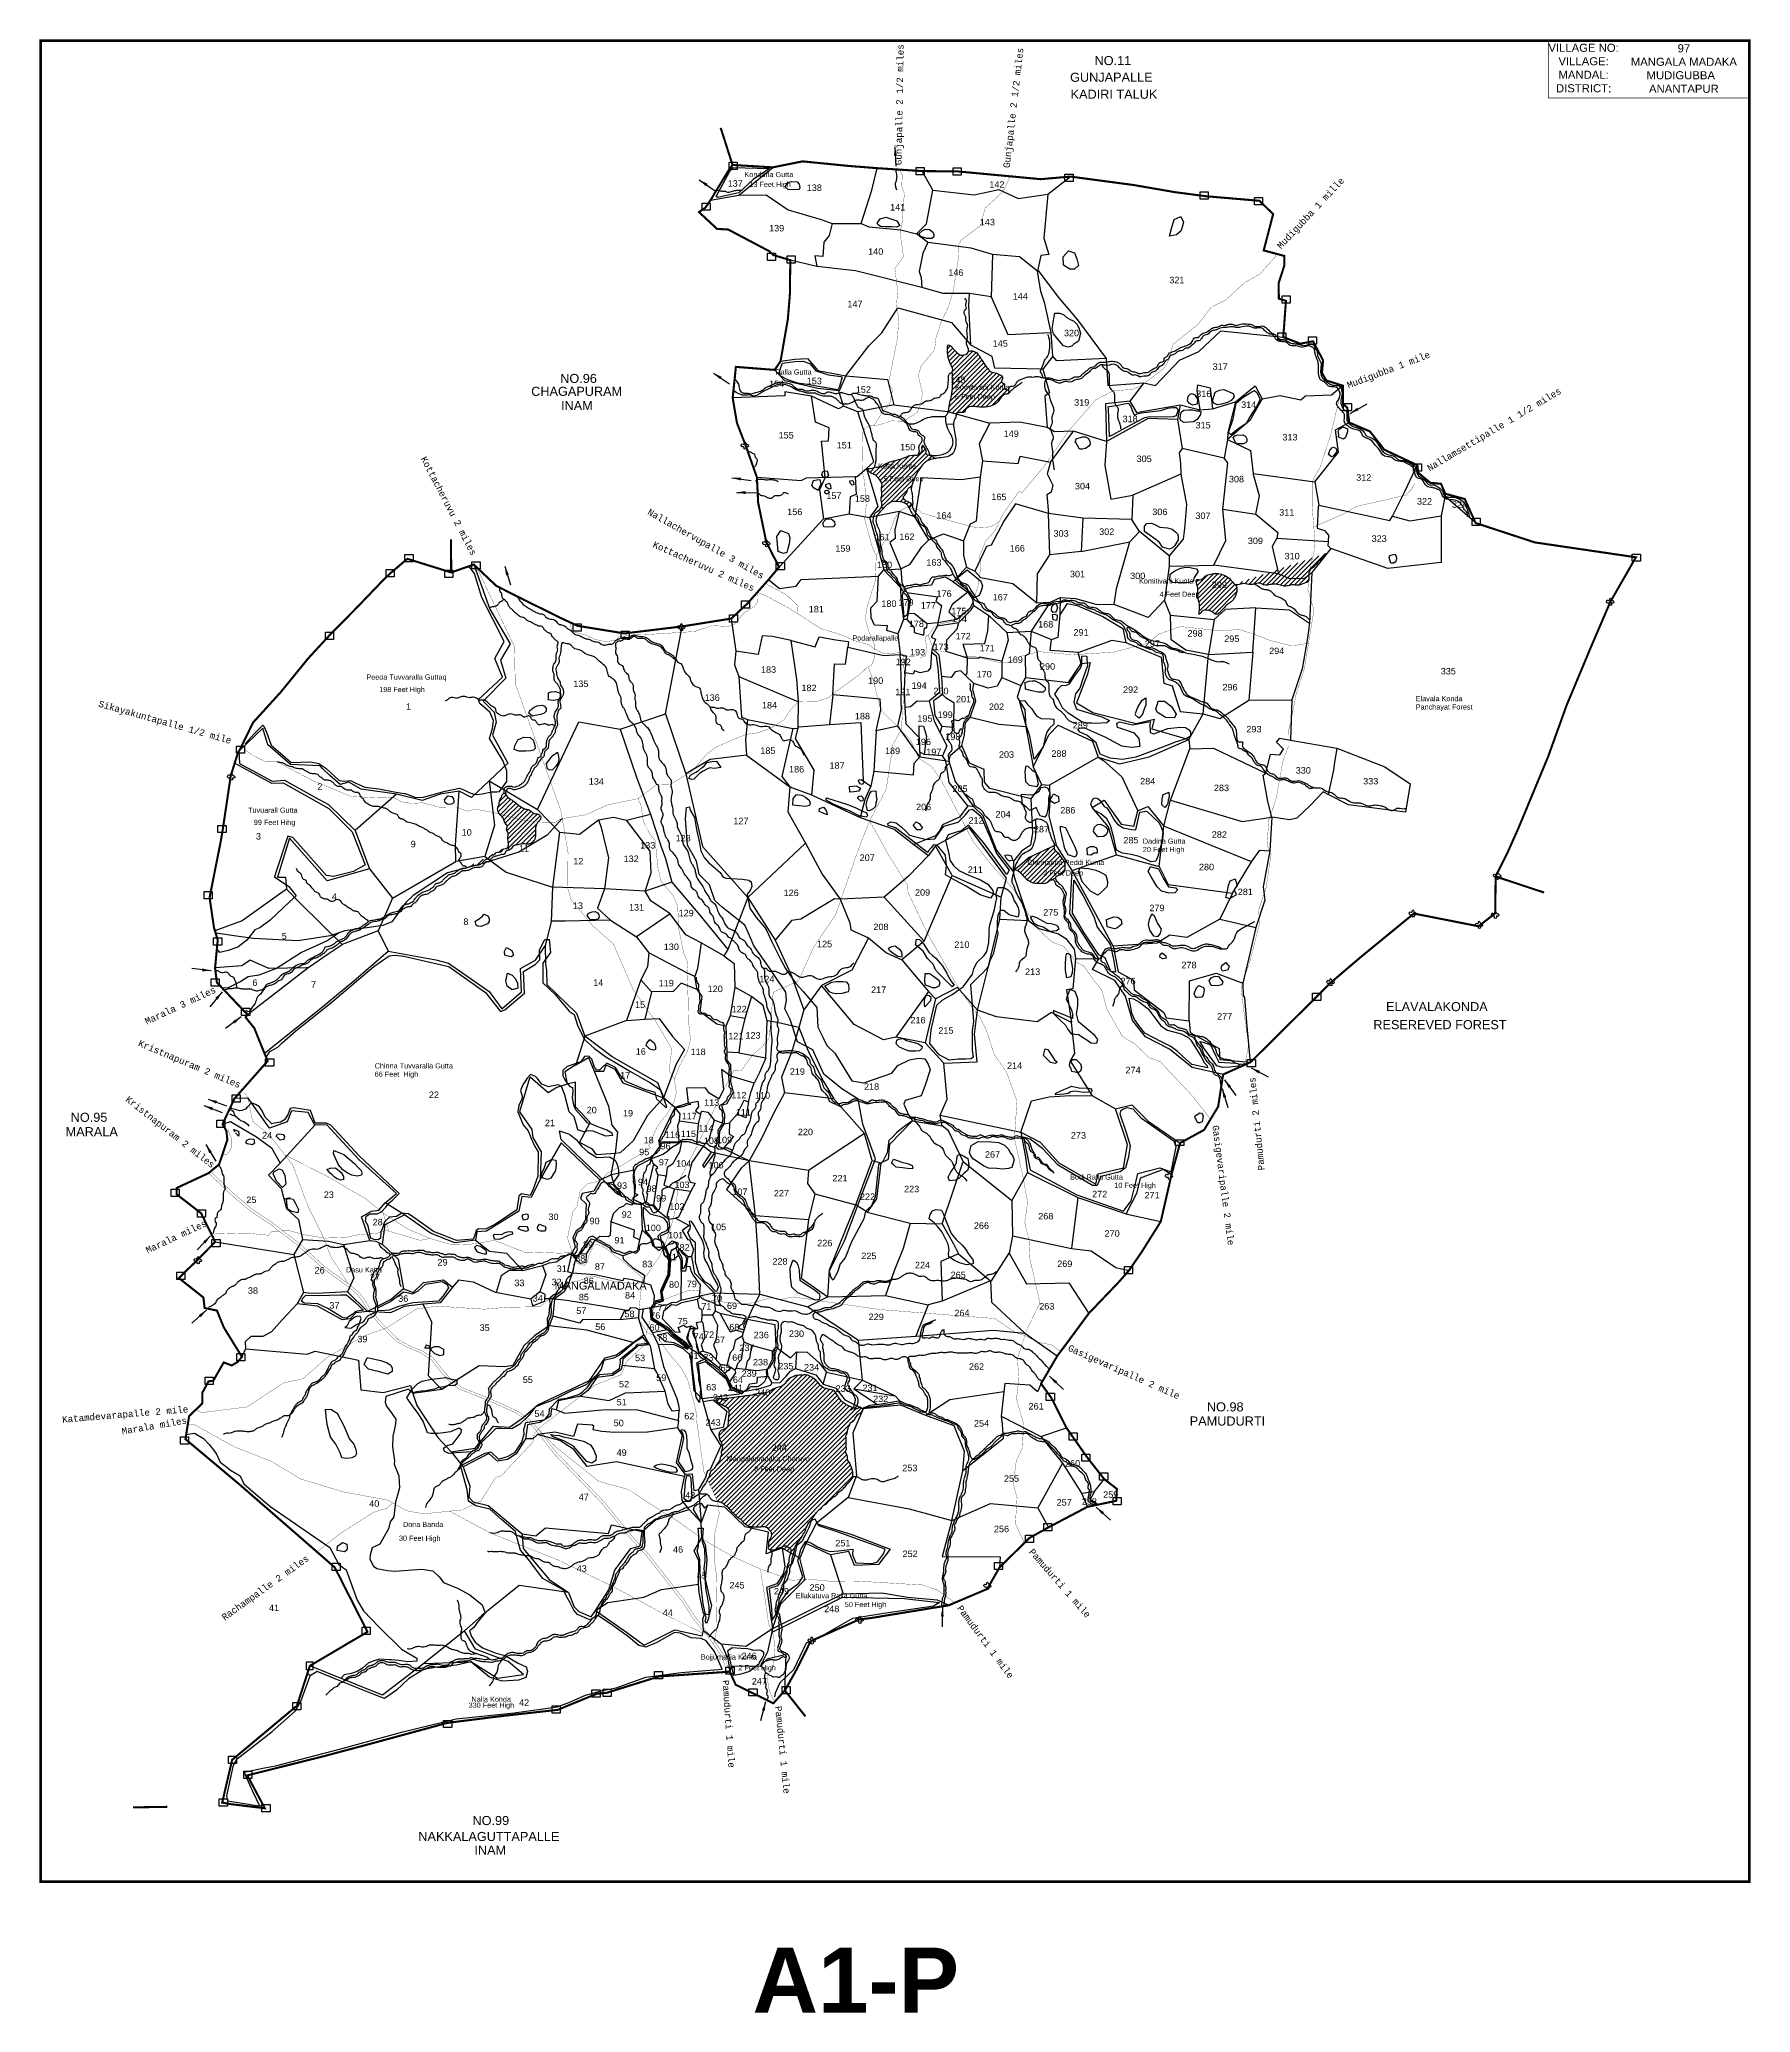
# Model space of a CAD drawing. Header units: feet. Extents: x 817053 to 823644, y 1580505 to 1588104.
import ezdxf
from ezdxf.enums import TextEntityAlignment as Align

# ---------------------------------------------------------------- set-up
doc = ezdxf.new("R2010")
doc.units = ezdxf.units.FT
doc.header["$LTSCALE"] = 15
doc.header["$MEASUREMENT"] = 0
doc.linetypes.add('HIDDEN2', pattern=[0.1875, 0.125, -0.0625])
for name, color, linetype in [('HILL', 17, 'Continuous'), ('PAPER SIZE', 10, 'Continuous'), ('PLOT', 7, 'Continuous'), ('PLOT NO', 7, 'Continuous'), ('ROADS', 6, 'Continuous'), ('TANKS-STREAM', 4, 'Continuous'), ('TEXT', 1, 'Continuous'), ('VILLAGE STONES', 240, 'Continuous')]:
    doc.layers.add(name, color=color, linetype=linetype)
doc.layers.add('VILLAGE BOUNDRY', color=5, linetype='HIDDEN2', lineweight=100)
doc.styles.add('section', font='consola.ttf', dxfattribs={"height": 25})
doc.styles.get("Standard").update_dxf_attribs({"font": 'arial.ttf'})
doc.linetypes.add('DOTS', pattern='A,1e-06,-3,["●",Standard,S=3,R=0,X=-1.25,Y=-1.25],-3', length=6.000001)
doc.dimstyles.get("Standard").update_dxf_attribs({"dimtxt": 0.18, "dimasz": 35, "dimexe": 0.18, "dimexo": 0.0625, "dimgap": 0.09, "dimtad": 0, "dimtih": 1, "dimtoh": 1, "dimdec": 4, "dimzin": 0, "dimdsep": 46, "dimtxsty": 'Standard', "dimcen": 0.09, "dimadec": 0, "dimazin": 0, "dimtfac": 1, "dimtdec": 4, "dimtofl": 0, "dimtmove": 0, "dimatfit": 3, "dimfxl": 0, "dimtolj": 1, "dimtzin": 0, "dimarcsym": 0})

msp = doc.modelspace()

# ---------------------------------------------------------------- texts
at = {"layer": 'PAPER SIZE', "insert": (820197.7, 1580755.2), "char_height": 250, "width": 1636.069, "attachment_point": 2}
msp.add_mtext('{\\fArial|b1|i0|c0|p34;A1-P}', dxfattribs=at)
at = {"layer": 'PLOT NO', "linetype": 'Continuous', "lineweight": -2, "style": 'section'}
for s, rotation, p in [('Gunjapalle 2 1/2 miles', 88.9237, (820373.7, 1587620)), ('Gunjapalle 2 1/2 miles', 83.35373, (820789.9, 1587608.2)), ('Mudigubba 1 mille ', 46.95775, (821835.9, 1587295.6)), ('Mudigubba 1 mile', 20.81694, (822095.8, 1586760.4)), ('Nallamsettipalle 1 1/2 miles', 30.70815, (822408.2, 1586440.4)), ('Kottacheruvu 2 miles', 297.52713, (818520.8, 1586489.8)), ('Nallachervupalle 3 miles', 330.46325, (819392.8, 1586276.6)), ('Kottacheruvu 2 miles', 336.05931, (819413, 1586150.1)), ('Sikayakuntapalle 1/2 mile', 344.24991, (817278.3, 1585535.1)), ('Marala 3 miles', 25, (817466.3, 1584309.8)), ('Kristnapuram 2 miles', 337.22613, (817431, 1584229)), ('Pamudurti 2 miles', 95.72623, (821772.5, 1583750.3)), ('Kristnapuram 2 miles', 322.02487, (817381.8, 1584017.3)), ('Gasigevaripalle 2 mile', 277.38451, (821571.3, 1583920.8)), ('Marala miles ', 25, (817469.8, 1583428.3)), ('Gasigevaripalle 2 mile', 336.07481, (821012.5, 1583055.8)), ('Katamdevarapalle 2 mile', 4.74681, (817141.3, 1582776.7)), ('Marala miles ', 9.67369, (817371.9, 1582731.4)), ('Rachampalle 2 miles', 35.64424, (817766.4, 1582013.9)), ('Pamudurti 1 mile', 311.25864, (820862.7, 1582277.8)), ('Pamudurti 1 mile', 306.42115, (820586.3, 1582061.8)), ('Pamudurti 1 mile', 273.90705, (819684, 1581785)), ('Pamudurti 1 mile', 275.5717, (819886.7, 1581684.4))]:
    msp.add_text(s, height=25, rotation=rotation, dxfattribs=at).set_placement(p)
at = {"layer": 'PLOT NO', "lineweight": -2}
for s, p in [('137', (819733, 1587549.9)), ('138', (820037.7, 1587533.4)), ('142', (820741.1, 1587545.8)), ('141', (820358.9, 1587458.2)), ('139', (819892.7, 1587377.6)), ('143', (820704.4, 1587401)), ('140', (820274.4, 1587287.8)), ('146', (820583.3, 1587206.7)), ('321', (821434.5, 1587177.8)), ('144', (820831.1, 1587115.1)), ('147', (820194.3, 1587085.7)), ('320', (821028.5, 1586973.9)), ('145', (820754, 1586933.6)), ('148', (820590.8, 1586793.2)), ('317', (821601.3, 1586844.6)), ('154', (819892.7, 1586778.1)), ('153', (820037.7, 1586789.1)), ('152', (820226.7, 1586756.1)), ('316', (821538, 1586739.5)), ('319', (821068, 1586706.5)), ('318', (821254.5, 1586642.9)), ('314', (821711.1, 1586697.7)), ('155', (819929.4, 1586580.1)), ('149', (820796.4, 1586586)), ('315', (821535.5, 1586618.8)), ('313', (821870.2, 1586572.5)), ('151', (820153.3, 1586541.6)), ('150', (820397.4, 1586534.3)), ('305', (821308.4, 1586489.4)), ('312', (822154.4, 1586417.5)), ('157', (820113, 1586347.3)), ('165', (820749, 1586342.7)), ('304', (821070.9, 1586384.1)), ('308', (821664, 1586411.2)), ('156', (819962.5, 1586285)), ('158', (820223.1, 1586336.3)), ('164', (820537.3, 1586271.4)), ('306', (821368.9, 1586285)), ('307', (821535, 1586270)), ('311', (821857.9, 1586283.1)), ('322', (822388.4, 1586325.5)), ('324', (822523.5, 1586313.1)), ('161', (820299.1, 1586187.8)), ('162', (820394.4, 1586189.1)), ('303', (820988.5, 1586201.7)), ('302', (821164.2, 1586208.6)), ('159', (820147.8, 1586143.9)), ('166', (820819.8, 1586144.7)), ('309', (821737, 1586173.4)), ('310', (821878.5, 1586114.5)), ('323', (822213.9, 1586182.1)), ('160', (820308.2, 1586081.1)), ('163', (820498.7, 1586090.1)), ('301', (821051.7, 1586045.4)), ('300', (821283.7, 1586038.6)), ('176', (820537.8, 1585969.9)), ('299', (821598.1, 1586004.3)), ('181', (820045.6, 1585910.5)), ('180', (820325.3, 1585931.3)), ('179', (820391, 1585936.4)), ('177', (820477.2, 1585924.8)), ('175', (820594.4, 1585903)), ('167', (820754.1, 1585956.2)), ('178', (820430.9, 1585854.1)), ('174', (820597, 1585873.4)), ('172', (820611.1, 1585806.5)), ('168', (820929.2, 1585852.1)), ('291', (821065.4, 1585821.1)), ('298', (821504.7, 1585817)), ('193', (820435.7, 1585744.5)), ('173', (820526.2, 1585765.4)), ('171', (820703.9, 1585760.2)), ('297', (821340, 1585777.2)), ('295', (821646.1, 1585796.4)), ('294', (821819.1, 1585749.8)), ('183', (819861.5, 1585677.8)), ('192', (820380.3, 1585707)), ('170', (820692.3, 1585659.9)), ('169', (820812, 1585715.7)), ('290', (820936.3, 1585689.5)), ('135', (819138.4, 1585622.9)), ('182', (820017.3, 1585607)), ('190', (820274.2, 1585635)), ('191', (820378.7, 1585591.4)), ('194', (820441.7, 1585615.9)), ('200', (820525.9, 1585595.1)), ('292', (821256.2, 1585600.3)), ('296', (821639.3, 1585609.9)), ('1', (818474.2, 1585535.1)), ('136', (819644.4, 1585569.6)), ('184', (819865.3, 1585540.2)), ('199', (820542, 1585504)), ('201', (820612.6, 1585563.8)), ('202', (820739.6, 1585534.4)), ('188', (820223.2, 1585498.3)), ('195', (820464.1, 1585489.1)), ('289', (821062.5, 1585463.6)), ('293', (821731.3, 1585448.1)), ('185', (819858.9, 1585365.3)), ('189', (820339.1, 1585364.5)), ('196', (820457.9, 1585399.2)), ('197', (820498.1, 1585360.7)), ('198', (820571.5, 1585419.1)), ('203', (820778.1, 1585350.4)), ('288', (820980.2, 1585353.9)), ('186', (819969.6, 1585293.8)), ('187', (820125.4, 1585308)), ('2', (818132.8, 1585227.2)), ('134', (819198.2, 1585246.9)), ('205', (820599.1, 1585218.7)), ('284', (821322.1, 1585247.9)), ('283', (821606.3, 1585221.9)), ('206', (820459, 1585148.7)), ('286', (821014.5, 1585135.8)), ('10', (818698.6, 1585050.6)), ('127', (819754.9, 1585094.4)), ('212', (820660.9, 1585096.8)), ('204', (820765, 1585120.1)), ('287', (820912.9, 1585063.1)), ('3', (817896.5, 1585035.6)), ('9', (818492.6, 1585005.6)), ('11', (818919.6, 1584989.1)), ('133', (819396, 1585000.9)), ('128', (819532.5, 1585028.2)), ('285', (821257.5, 1585020.6)), ('282', (821598.1, 1585042.3)), ('12', (819128.7, 1584939.5)), ('132', (819332.2, 1584948.9)), ('207', (820241.7, 1584953.1)), ('211', (820658, 1584906.9)), ('280', (821548.6, 1584917.2)), ('126', (819948.7, 1584817.7)), ('209', (820454.7, 1584819.4)), ('281', (821698.3, 1584821.5)), ('4', (818188.3, 1584802.8)), ('13', (819127.2, 1584768.3)), ('131', (819353, 1584761.8)), ('275', (820948.6, 1584742.5)), ('279', (821357.8, 1584759.5)), ('8', (818695.6, 1584706.7)), ('129', (819544.2, 1584739.8)), ('208', (820294.5, 1584686.7)), ('5', (817995.8, 1584651.1)), ('130', (819487, 1584609.9)), ('125', (820077.4, 1584620.7)), ('210', (820606.2, 1584618.1)), ('213', (820878.8, 1584513.9)), ('278', (821481.3, 1584539.6)), ('6', (817882.9, 1584471.5)), ('7', (818108.5, 1584464)), ('14', (819205.5, 1584471.7)), ('119', (819467.4, 1584470)), ('120', (819656, 1584447.9)), ('124', (819855, 1584485.6)), ('217', (820285.6, 1584444.6)), ('276', (821246.5, 1584477.9)), ('15', (819366.5, 1584387)), ('122', (819748.3, 1584370)), ('216', (820437.1, 1584327.3)), ('215', (820544.6, 1584287.7)), ('277', (821618.6, 1584342.1)), ('121', (819735.3, 1584266.1)), ('123', (819801.7, 1584268.7)), ('16', (819369.5, 1584206.7)), ('118', (819590.2, 1584205.2)), ('214', (820809.3, 1584152)), ('274', (821265.8, 1584135.1)), ('17', (819309.3, 1584115.1)), ('219', (819972.5, 1584129.5)), ('218', (820258.4, 1584071.5)), ('22', (818572.4, 1584040)), ('113', (819642.2, 1584009.9)), ('112', (819747.2, 1584038.3)), ('110', (819838.3, 1584037.5)), ('21', (819019.3, 1583931.5)), ('20', (819180.2, 1583981)), ('19', (819320.1, 1583969)), ('117', (819556, 1583957.9)), ('114', (819620.3, 1583910.7)), ('111', (819764.3, 1583972.5)), ('24', (817929.6, 1583883.5)), ('18', (819399.8, 1583865.4)), ('96', (819464.7, 1583842.3)), ('116', (819491.7, 1583886.3)), ('115', (819552.7, 1583889.6)), ('108', (819641.4, 1583862.8)), ('109', (819691.9, 1583866)), ('220', (820003.6, 1583896.8)), ('273', (821055.2, 1583883.6)), ('95', (819382.5, 1583819.5)), ('97', (819458.2, 1583780.5)), ('104', (819534.8, 1583775.6)), ('106', (819659.3, 1583768.9)), ('267', (820724.3, 1583810.1)), ('93', (819297.1, 1583690)), ('94', (819377.6, 1583703.8)), ('98', (819411, 1583678.1)), ('103', (819528.2, 1583693.1)), ('221', (820136.7, 1583718.7)), ('25', (817869.2, 1583635.3)), ('23', (818167.6, 1583655.1)), ('99', (819447.7, 1583641.3)), ('102', (819508.7, 1583609.4)), ('107', (819751.2, 1583666.5)), ('227', (819911.2, 1583661)), ('222', (820242.8, 1583647.4)), ('223', (820412.6, 1583677.1)), ('272', (821137.1, 1583657.5)), ('271', (821339, 1583653.2)), ('28', (818355.7, 1583549.5)), ('30', (819033, 1583569.9)), ('90', (819191.3, 1583553.8)), ('92', (819315, 1583578.7)), ('100', (819417.6, 1583527.3)), ('105', (819669.1, 1583530.8)), ('266', (820681.6, 1583535.9)), ('268', (820929.5, 1583572.5)), ('89', (819166, 1583462.8)), ('91', (819287.3, 1583479.8)), ('101', (819503.8, 1583498.9)), ('82', (819538.2, 1583452.3)), ('226', (820078.2, 1583468.8)), ('270', (821185, 1583505.7)), ('29', (818605.7, 1583394.7)), ('88', (819135.9, 1583409.9)), ('87', (819211.7, 1583378.6)), ('83', (819394.2, 1583388.1)), ('81', (819488.6, 1583414.9)), ('228', (819905.5, 1583398.1)), ('225', (820248, 1583419.3)), ('224', (820454.6, 1583384)), ('269', (821002.7, 1583389)), ('26', (818132.1, 1583363.9)), ('27', (818345.1, 1583337.9)), ('33', (818901.5, 1583315.3)), ('32', (819044.7, 1583318.8)), ('31', (819064.9, 1583370.1)), ('86', (819168.6, 1583323.4)), ('80', (819497.5, 1583308.9)), ('79', (819565.9, 1583311.4)), ('265', (820592.1, 1583346.2)), ('38', (817875.3, 1583286)), ('37', (818189.1, 1583229)), ('36', (818454.2, 1583255)), ('34', (818972.5, 1583256.2)), ('85', (819149.9, 1583260.8)), ('84', (819328, 1583267.6)), ('71', (819622.1, 1583225.1)), ('70', (819662.8, 1583256)), ('69', (819720.6, 1583227.3)), ('263', (820933.4, 1583225.4)), ('57', (819140.1, 1583208.3)), ('56', (819213.2, 1583146.6)), ('58', (819325.8, 1583195.8)), ('76', (819425.1, 1583190)), ('77', (819453.6, 1583220.1)), ('75', (819530.9, 1583168.1)), ('229', (820276.3, 1583184.7)), ('264', (820606.4, 1583199.4)), ('39', (818297.1, 1583099)), ('35', (818767.8, 1583142.7)), ('60', (819422.2, 1583143.7)), ('78', (819452, 1583104.6)), ('74', (819592.7, 1583108.8)), ('72', (819632.6, 1583116.1)), ('67', (819674.2, 1583096.1)), ('68', (819729.5, 1583145.2)), ('236', (819833.4, 1583114.7)), ('230', (819969.2, 1583119.7)), ('53', (819366.7, 1583026.4)), ('61', (819572.4, 1583035.1)), ('73', (819630.2, 1583027.5)), ('66', (819740.9, 1583027.9)), ('237', (819778.2, 1583065.2)), ('238', (819830.6, 1583010.1)), ('235', (819928.2, 1582994.6)), ('55', (818934.1, 1582942.7)), ('52', (819304.9, 1582925.4)), ('59', (819448.1, 1582950.3)), ('65', (819696.2, 1582988)), ('64', (819743.4, 1582942.5)), ('239', (819786.7, 1582966.3)), ('234', (820027.3, 1582990.3)), ('262', (820662.6, 1582993.1)), ('51', (819295.6, 1582856.2)), ('63', (819640.8, 1582913.8)), ('242', (819676.2, 1582874.3)), ('241', (819734.2, 1582911)), ('240', (819838.9, 1582892.7)), ('233', (820149, 1582908.3)), ('231', (820252.3, 1582911.2)), ('232', (820293.4, 1582868.8)), ('54', (818979.1, 1582811.8)), ('50', (819284.3, 1582775.8)), ('62', (819556.2, 1582802.4)), ('243', (819647.9, 1582778.2)), ('254', (820681.9, 1582774.4)), ('261', (820892.3, 1582840.2)), ('49', (819295.6, 1582661.7)), ('244', (819902.6, 1582681.4)), ('260', (821032.7, 1582620.3)), ('253', (820405.9, 1582602.6)), ('255', (820797.3, 1582561.9)), ('40', (818342.6, 1582465.3)), ('47', (819149.5, 1582490.8)), ('48', (819559.6, 1582497.1)), ('257', (821000.4, 1582470.1)), ('258', (821097.3, 1582473.4)), ('259', (821179.7, 1582500.1)), ('251', (820147.8, 1582313)), ('256', (820758.9, 1582367.6)), ('46', (819512.8, 1582288.8)), ('252', (820406.8, 1582272)), ('43', (819141.9, 1582215.3)), ('45', (819604.6, 1582187.8)), ('245', (819740, 1582150.9)), ('249', (819911.4, 1582127.9)), ('250', (820048.7, 1582142)), ('41', (817956.4, 1582063.8)), ('44', (819473.3, 1582045.1)), ('248', (820105, 1582059.6)), ('246', (819786.6, 1581878.6)), ('247', (819826.2, 1581781.1)), ('42', (818919.8, 1581698.8))]:
    msp.add_text(s, height=25, dxfattribs=at).set_placement(p, align=Align.MIDDLE_CENTER)
for s, p in [('335', (822451, 1585659)), ('330', (821892.3, 1585277.1)), ('333', (822152.1, 1585235.3))]:
    msp.add_text(s, height=25, dxfattribs=at).set_placement(p)
at = {"layer": 'PLOT NO', "char_height": 31.168, "attachment_point": 2}
for s, insert, width in [('VILLAGE NO:\\PVILLAGE:\\PMANDAL:\\PDISTRICT:', (823001.3, 1588088), 267.532), ('97\\PMANGALA MADAKA\\PMUDIGUBBA   ANANTAPUR   ', (823387.7, 1588086.1), 486.725)]:
    msp.add_mtext(s, dxfattribs=dict(at, insert=insert, width=width))
at = {"layer": 'TEXT', "lineweight": -2}
for s, p in [('NO.11', (821117.4, 1588005.7)), ('GUNJAPALLE', (821023.1, 1587941.5)), ('KADIRI TALUK', (821025.1, 1587876.1)), ('NO.96', (819058.9, 1586781.4)), ('CHAGAPURAM', (818947.1, 1586731.8)), ('INAM', (819062.1, 1586676.9)), ('ELAVALAKONDA', (822240.5, 1584362)), ('RESEREVED FOREST', (822191.3, 1584292.6)), ('NO.95', (817173.1, 1583935.6)), ('MARALA', (817153.6, 1583880.3)), ('NO.98', (821550.1, 1582820.4)), ('PAMUDURTI', (821484, 1582765.9)), ('NO.99', (818720.9, 1581227.2)), ('NAKKALAGUTTAPALLE', (818512.3, 1581165.8)), ('INAM', (818728.4, 1581113.2))]:
    msp.add_text(s, height=35, dxfattribs=at).set_placement(p)
at = {"layer": 'TEXT', "color": 7, "lineweight": -2}
for s, p in [('Kondarla Gutta', (819768.8, 1587574.3)), ('13 Feet High', (819787.5, 1587536.5)), ('6 Feet Deep', (820579.7, 1586719)), ('Komitivani Kunta', (820580.4, 1586755.1)), ('Kotta Kunta', (820283.7, 1586451.8)), ('5 Feet Deep', (820304.8, 1586402.9)), ('Komitivani Kunta', (821288.5, 1586009.1)), ('4 Feet Deep', (821368, 1585957.9)), ('Peeda Tuvvaralla Guttaq', (818312.2, 1585638.8)), ('198 Feet High', (818361.5, 1585590.9)), ('Elavala Konda ', (822354.6, 1585555.9)), ('Panchayat Forest', (822354.6, 1585523.8)), ('Tuvuarall Gutta', (817856.4, 1585125.9)), ('99 Feet Hihg', (817878.6, 1585079)), ('20 Feet High', (821303.4, 1584974.7)), ('Dadina Gutta ', (821303.4, 1585006.8)), ('Chinnappa Reddi Kunta', (820858.6, 1584925)), ('3 Feet Deep', (820919.6, 1584884.4)), ('Chinna Tuvvaralla Gutta', (818344.2, 1584141.4)), ('66 Feet  High', (818344.2, 1584109.2)), ('Bodi Ralla Gutta', (821023.2, 1583713.1)), ('10 Feet High', (821193.8, 1583681.3)), ('Dasu Katta', (818233.6, 1583355.7)), ('Mangalamadaka Cheruvu', (819700.3, 1582628.5)), ('8 Feet Deep', (819806.3, 1582589.1)), ('30 Feet High', (818437.7, 1582321.9)), ('Dona Banda ', (818453.2, 1582375.1)), ('Ellakatuva Ralla Gutta ', (819965.9, 1582100.8)), ('50 Feet High', (820155.2, 1582066.7)), ('Bojjumallia Kunta', (819600.7, 1581864.8)), ('2 Feet High', (819745.5, 1581823.2)), ('Nalla Konda', (818717.1, 1581702.1)), ('330 Feet High', (818706, 1581679))]:
    msp.add_text(s, height=20, dxfattribs=at).set_placement(p)
msp.add_text('Ralla Gutta', height=20, dxfattribs=at).set_placement((819957.4, 1586823.7), align=Align.MIDDLE_CENTER)
at = {"layer": 'TEXT', "color": 30, "lineweight": -2, "true_color": 0xf26722}
for s, height, p in [('Podarallapalle', 20, (820184.3, 1585789.4)), ('MANGALMADAKA', 30, (819037.6, 1583289.7))]:
    msp.add_text(s, height=height, dxfattribs=at).set_placement(p)

# ---------------------------------------------------------------- hatches: boundary and pattern name
at = {"layer": 'TANKS-STREAM', "lineweight": -2}
h = msp.add_hatch(dxfattribs=at)
h.set_pattern_fill('ANSI31', color=256, scale=100)
edge = h.paths.add_edge_path()
edge.add_spline(control_points=[(820568.2, 1586823), (820568.5, 1586815.8), (820569, 1586802.6), (820570, 1586774.9), (820566.6, 1586733.9), (820556.9, 1586701.4), (820553.1, 1586675.1), (820552.4, 1586671.4)], knot_values=[0.000123, 0.000123, 0.000123, 0.000123, 21.621873, 39.55869, 83.27637, 141.478852, 151.683007, 151.683007, 151.683007, 151.683007], degree=3, periodic=0)
edge.add_line((820552.4, 1586671.4), (820586, 1586662.1))
edge.add_spline(control_points=[(820586, 1586662.1), (820586.4, 1586662.8), (820588.7, 1586666), (820600.3, 1586668.4), (820616.4, 1586665.5), (820621.2, 1586684.6), (820640.6, 1586692.9), (820669.6, 1586689.1), (820701.2, 1586685.7), (820729.5, 1586696.9), (820751.7, 1586712.6), (820760.8, 1586740.2), (820782.9, 1586737.9), (820787.2, 1586741.6)], knot_values=[66.362804, 66.362804, 66.362804, 66.362804, 68.887692, 79.417981, 98.682864, 108.049526, 131.532132, 153.47947, 196.727257, 224.061278, 242.61147, 277.98343, 295.940699, 295.940699, 295.940699, 295.940699], degree=3, periodic=0)
edge.add_line((820787.2, 1586741.6), (820786.5, 1586755.9))
edge.add_spline(control_points=[(820786.5, 1586755.9), (820786.2, 1586755.3), (820784.7, 1586753.8), (820779, 1586756.9), (820771.1, 1586756.5), (820770.5, 1586767.7), (820770.2, 1586774), (820770, 1586777.8)], knot_values=[0, 0, 0, 0, 2.413305, 8.571812, 15.252576, 23.530432, 35.535351, 35.535351, 35.535351, 35.535351], degree=3, periodic=0)
edge.add_spline(control_points=[(820770, 1586777.8), (820763.7, 1586781.1), (820754.8, 1586785.9), (820763.6, 1586796), (820763.4, 1586809.2), (820750.3, 1586813.9), (820737.3, 1586821.9), (820719.5, 1586820.6), (820708.1, 1586834.6), (820694.9, 1586848.4), (820685.6, 1586866.5), (820674.5, 1586883.9), (820664.8, 1586897.6), (820651.4, 1586905.1), (820640, 1586905), (820634.4, 1586904.1), (820631.9, 1586903.7)], knot_values=[0.288182, 0.288182, 0.288182, 0.288182, 16.2337, 22.722494, 35.611247, 48.671614, 60.322625, 82.02203, 95.968228, 111.525503, 140.048159, 156.037769, 173.518143, 190.102393, 199.533506, 207.139307, 207.139307, 207.139307, 207.139307], degree=3, periodic=0)
edge.add_spline(control_points=[(820631.9, 1586903.7), (820631.7, 1586902.4), (820629, 1586893.6), (820612.6, 1586886.6), (820594.4, 1586890.1), (820584.8, 1586902.5), (820571.6, 1586912.1), (820566.5, 1586924.2), (820551.6, 1586930), (820550.9, 1586914.6), (820551.4, 1586892.6), (820555.5, 1586861.9), (820576.3, 1586831.1), (820568.5, 1586823.3), (820568.2, 1586823)], knot_values=[1932.683687, 1932.683687, 1932.683687, 1932.683687, 1936.629301, 1961.468502, 1974.58425, 1990.235626, 2006.584978, 2021.735982, 2032.288115, 2038.198945, 2060.04718, 2103.358366, 2137.40902, 2138.82715, 2138.82715, 2138.82715, 2138.82715], degree=3, periodic=0)
h = msp.add_hatch(dxfattribs=at)
h.set_pattern_fill('ANSI31', color=256, scale=100)
edge = h.paths.add_edge_path()
edge.add_spline(control_points=[(820270.1, 1586458.7), (820269.1, 1586456.9), (820263, 1586450), (820235.4, 1586457.1), (820254.2, 1586431.3), (820270.9, 1586430.3), (820283.9, 1586417), (820293, 1586405.1), (820301, 1586389.9), (820293.3, 1586370.4), (820301, 1586353.2), (820294.4, 1586339.8), (820295.2, 1586325.6), (820299.4, 1586312.2), (820296.8, 1586304.5)], knot_values=[911.474854, 911.474854, 911.474854, 911.474854, 917.80132, 940.30682, 957.026112, 978.964793, 992.867667, 1009.791674, 1025.409269, 1040.651457, 1068.956555, 1074.534958, 1084.401611, 1111.065699, 1111.065699, 1111.065699, 1111.065699], degree=3, periodic=0)
edge.add_line((820296.8, 1586304.5), (820303.9, 1586298.2))
edge.add_spline(control_points=[(820303.9, 1586298.2), (820306.4, 1586301.1), (820314.2, 1586309.7), (820330, 1586325.9), (820359.8, 1586326.7), (820387.1, 1586323.4), (820398.1, 1586308.7), (820401.4, 1586302.8), (820402.5, 1586300.8)], knot_values=[340.377529, 340.377529, 340.377529, 340.377529, 351.926796, 375.207106, 405.001911, 437.724244, 451.114304, 458.05743, 458.05743, 458.05743, 458.05743], degree=3, periodic=0)
edge.add_line((820402.5, 1586300.8), (820415.7, 1586311.6))
edge.add_spline(control_points=[(820415.7, 1586311.6), (820413.7, 1586314), (820409.2, 1586319.4), (820397.4, 1586323.7), (820386.8, 1586329.2), (820377.4, 1586342), (820390, 1586352.5), (820395.2, 1586364.9), (820399.8, 1586379.2), (820408.6, 1586381.4), (820412.6, 1586382.4)], knot_values=[0.296785, 0.296785, 0.296785, 0.296785, 9.502343, 21.124716, 36.587609, 46.696084, 61.107386, 75.940231, 89.721098, 101.491971, 101.491971, 101.491971, 101.491971], degree=3, periodic=0)
edge.add_spline(control_points=[(820412.6, 1586382.4), (820415.4, 1586394.7), (820423.5, 1586419.3), (820444.4, 1586453), (820467.1, 1586482.3), (820492.1, 1586488), (820502.6, 1586490.3), (820506.3, 1586491)], knot_values=[521.063189, 521.063189, 521.063189, 521.063189, 558.231361, 598.472396, 641.188459, 662.381172, 673.556024, 673.556024, 673.556024, 673.556024], degree=3, periodic=0)
edge.add_line((820506.3, 1586491), (820481, 1586503.9))
edge.add_spline(control_points=[(820481, 1586503.9), (820481, 1586503.9), (820479.2, 1586501.7), (820466.3, 1586505.7), (820470.2, 1586521.6), (820462.7, 1586529.9), (820456.1, 1586542.6), (820449.1, 1586534.3), (820454.2, 1586524.6), (820449.5, 1586511.4), (820441.8, 1586507.9), (820438.2, 1586506.3)], knot_values=[156.489121, 156.489121, 156.489121, 156.489121, 156.524484, 167.685432, 179.531313, 197.378838, 205.147059, 210.192209, 221.73675, 235.218459, 246.605279, 246.605279, 246.605279, 246.605279], degree=3, periodic=0)
edge.add_spline(control_points=[(820438.2, 1586506.3), (820437.6, 1586505.7), (820432.6, 1586501.2), (820411.3, 1586507.1), (820381.1, 1586489.2), (820342, 1586482.5), (820309.6, 1586470.6), (820289.9, 1586454.7), (820276.8, 1586457.3), (820270.1, 1586458.7)], knot_values=[0.317872, 0.317872, 0.317872, 0.317872, 3.028111, 22.18066, 54.567077, 106.343302, 139.817337, 158.282845, 177.834754, 177.834754, 177.834754, 177.834754], degree=3, periodic=0)
h = msp.add_hatch(dxfattribs=at)
h.set_pattern_fill('ANSI31', color=256, scale=100)
edge = h.paths.add_edge_path()
edge.add_spline(control_points=[(821518.8, 1585891.6), (821520, 1585891.3), (821523.8, 1585890.5), (821527.5, 1585899.5), (821537.4, 1585907.5), (821554.6, 1585906), (821570.7, 1585902.3), (821581.7, 1585887.7), (821596.7, 1585892.9), (821606, 1585904.9), (821616.7, 1585915.2), (821628.2, 1585929.9), (821644, 1585937), (821654.6, 1585950.5), (821662.7, 1585965.8), (821665.9, 1585980.1), (821665.9, 1585992.8), (821662.4, 1586000.7), (821659, 1586004.7), (821657.6, 1586006.3)], knot_values=[0, 0, 0, 0, 3.527429, 10.597154, 24.026187, 40.45392, 59.664811, 72.257515, 90.006784, 96.306216, 118.387993, 134.133072, 151.667587, 169.027174, 184.232221, 203.319241, 212.57521, 221.835896, 228.293394, 228.293394, 228.293394, 228.293394], degree=3, periodic=0)
edge.add_spline(control_points=[(822007.7, 1586124.8), (822005.7, 1586122), (822000.8, 1586115.7), (821995.5, 1586104.2), (821981, 1586096.7), (821970, 1586075.9), (821940.7, 1586062.4), (821944.7, 1586036.3), (821944.4, 1586016), (821922.7, 1586010.3), (821903.2, 1586000.7), (821879, 1586007), (821860.3, 1585999.9), (821840.4, 1586000.3), (821822.6, 1586007.8), (821802.4, 1586009), (821784.7, 1586002.9), (821765.7, 1586004.5), (821750.6, 1586014.5), (821734.5, 1586007.5), (821715.8, 1586004.3), (821692.9, 1586013.5), (821673.9, 1586003.8), (821656, 1586004.9), (821644.6, 1586021.4), (821627.2, 1586037.5), (821601.5, 1586047.9), (821576.8, 1586047.5), (821557.4, 1586044.6), (821539.7, 1586035.6), (821529.4, 1586019.5), (821503.7, 1586028.2), (821515.2, 1585999.6), (821515.1, 1585979.5), (821512.9, 1585955.8), (821520.8, 1585938.4), (821523.2, 1585917.8), (821520.5, 1585901.6), (821518.8, 1585891.6)], knot_values=[0, 0, 0, 0, 10.237866, 24.18314, 36.505183, 56.929841, 93.964404, 115.386634, 132.01337, 146.924721, 175.24188, 197.307917, 217.336335, 234.013077, 255.608526, 274.6854, 293.195988, 310.853615, 330.532645, 341.944177, 360.892357, 386.848563, 410.326493, 422.033765, 436.763547, 466.47144, 493.617241, 517.14711, 539.920149, 551.774821, 576.294734, 589.994484, 608.292593, 636.261094, 662.449026, 674.395415, 693.028941, 723.5417, 723.5417, 723.5417, 723.5417], degree=3, periodic=0)
h = msp.add_hatch(dxfattribs=at)
h.set_pattern_fill('ANSI31', color=256, scale=100)
edge = h.paths.add_edge_path()
edge.add_line((818918.9, 1585096.3), (818974.5, 1585090.9))
edge.add_spline(control_points=[(818974.5, 1585090.9), (818977, 1585093.7), (818982, 1585098.6), (818985.7, 1585110.6), (818974.3, 1585123.6), (818954.6, 1585121.2), (818942.9, 1585138.8), (818920.2, 1585139.5), (818901, 1585153.1), (818883.9, 1585167.7), (818866.9, 1585179.7), (818853.4, 1585187.7), (818849.8, 1585196.5), (818849.4, 1585197.6)], knot_values=[3011.76698, 3011.76698, 3011.76698, 3011.76698, 3022.917312, 3032.790175, 3045.981569, 3066.614336, 3085.591847, 3101.498495, 3130.647831, 3153.886484, 3168.974167, 3193.854436, 3197.399899, 3197.399899, 3197.399899, 3197.399899], degree=3, periodic=0)
edge.add_line((818849.4, 1585197.6), (818841.1, 1585201.6))
edge.add_spline(control_points=[(818841.1, 1585201.6), (818839.6, 1585199.6), (818833.4, 1585195.6), (818834.5, 1585185.1), (818827, 1585179.2), (818824, 1585169.8), (818824.4, 1585156.5), (818816.4, 1585143.9), (818819, 1585129.9), (818823.4, 1585123.7), (818826.1, 1585120.5)], knot_values=[320.087858, 320.087858, 320.087858, 320.087858, 328.037609, 339.647907, 346.925174, 354.643187, 368.342405, 386.257192, 396.43839, 408.92027, 408.92027, 408.92027, 408.92027], degree=3, periodic=0)
edge.add_line((818826.1, 1585120.5), (818918.9, 1585096.3))
h = msp.add_hatch(dxfattribs=at)
h.set_pattern_fill('ANSI31', color=256, scale=100)
edge = h.paths.add_edge_path()
edge.add_line((818918.9, 1585096.3), (818826.1, 1585120.5))
edge.add_spline(control_points=[(818826.1, 1585120.5), (818827.5, 1585118.9), (818832.6, 1585113.5), (818842, 1585103.9), (818843.1, 1585087.1), (818857.9, 1585076), (818849.1, 1585060.1), (818860.7, 1585049), (818856.8, 1585035.6), (818857.7, 1585024.2), (818858.3, 1585012.8), (818860.5, 1585001.3), (818854.7, 1584987), (818840.3, 1584989), (818836, 1584979.5), (818828.7, 1584975), (818821.6, 1584973.8), (818812.4, 1584975.6), (818809, 1584967.4), (818801.5, 1584964.1), (818792.4, 1584963.7), (818787.6, 1584952.3), (818774.7, 1584948.8), (818764.1, 1584940.4), (818757.5, 1584930), (818746.4, 1584926.1), (818732.9, 1584923.5), (818720.6, 1584923.5), (818708.8, 1584917.8), (818702.5, 1584915.9), (818698.1, 1584914.6)], knot_values=[0, 0, 0, 0, 6.30104, 21.904551, 38.984555, 53.994092, 68.465127, 82.126202, 94.309558, 106.933403, 116.764621, 128.452669, 143.016383, 153.174763, 164.939373, 169.968173, 178.422804, 186.863369, 193.746241, 201.357903, 210.58993, 218.385767, 234.59249, 247.759317, 258.491545, 270.658099, 281.157068, 300.252088, 306.318523, 320.087858, 320.087858, 320.087858, 320.087858], degree=3, periodic=0)
edge.add_line((818856.4, 1584996.7), (818859.8, 1584982))
edge.add_spline(control_points=[(818859.8, 1584982), (818862, 1584982.5), (818870.4, 1584984.7), (818875.6, 1585001.6), (818897.3, 1585001.9), (818915.4, 1585008.1), (818934, 1585003.6), (818949.3, 1585008.4), (818961.7, 1585021.9), (818965.8, 1585042.3), (818961.9, 1585063.4), (818966.2, 1585079.9), (818971.9, 1585087.9), (818974.3, 1585090.7), (818974.5, 1585090.9)], knot_values=[3197.399899, 3197.399899, 3197.399899, 3197.399899, 3203.861219, 3222.424258, 3240.014835, 3262.462901, 3279.735346, 3295.519598, 3307.863351, 3333.247593, 3354.159394, 3372.008447, 3382.308046, 3383.246383, 3383.246383, 3383.246383, 3383.246383], degree=3, periodic=0)
edge.add_line((818974.5, 1585090.9), (818918.9, 1585096.3))
h = msp.add_hatch(dxfattribs=at)
h.set_pattern_fill('ANSI31', color=256, scale=100)
edge = h.paths.add_edge_path()
edge.add_spline(control_points=[(820811.2, 1584907.3), (820817.3, 1584905.3), (820829.6, 1584900.5), (820843.7, 1584879.7), (820862.9, 1584863.3), (820887.1, 1584852.5), (820907.6, 1584857.2), (820927.1, 1584851.6), (820940.6, 1584862), (820949.5, 1584867.6), (820954.6, 1584869.3), (820955.9, 1584869.7)], knot_values=[3.740503, 3.740503, 3.740503, 3.740503, 22.434981, 42.645079, 76.721403, 98.237486, 118.445604, 138.421307, 154.110015, 166.37285, 170.28434, 170.28434, 170.28434, 170.28434], degree=3, periodic=0)
edge.add_line((820955.9, 1584869.7), (820967, 1584876.2))
edge.add_spline(control_points=[(820967, 1584876.2), (820967, 1584876.4), (820968, 1584879.7), (820978.1, 1584886.1), (820992.7, 1584889.3), (821005.2, 1584903.4), (821003.8, 1584920.1), (821004.1, 1584940.7), (820986.2, 1584954.4), (820979.9, 1584972.4), (820967.6, 1584976.6), (820962.2, 1584987.3), (820963.1, 1584995.3), (820963.3, 1584999.9)], knot_values=[909.57355, 909.57355, 909.57355, 909.57355, 910.263683, 920.911079, 939.821158, 957.671373, 970.251121, 989.352234, 1016.310086, 1032.203617, 1042.979432, 1052.201318, 1065.922373, 1065.922373, 1065.922373, 1065.922373], degree=3, periodic=0)
edge.add_line((820963.3, 1584999.9), (820865.2, 1584954))
edge.add_line((820865.2, 1584954), (820811.2, 1584907.3))
h = msp.add_hatch(dxfattribs=at)
h.set_pattern_fill('ANSI31', color=256, scale=100)
edge = h.paths.add_edge_path()
edge.add_spline(control_points=[(820211.9, 1582836.7), (820209.7, 1582836.1), (820204.6, 1582826.3), (820191, 1582834.1), (820178.3, 1582837.2), (820161.2, 1582846.3), (820141.2, 1582858.3), (820127.9, 1582881.3), (820112.8, 1582905.2), (820087.6, 1582905.6), (820062, 1582916), (820048.5, 1582939.7), (820026.2, 1582953.8), (820007.8, 1582962.1), (819988.1, 1582959.6), (819968, 1582960.7), (819949.7, 1582950.6), (819931.8, 1582942.8), (819920.9, 1582915.4), (819886.9, 1582914.6), (819862.2, 1582893.2), (819837.6, 1582890.8), (819814, 1582888.4), (819792.2, 1582881.2), (819765.3, 1582879.5), (819736, 1582874.1), (819705.4, 1582871.1), (819682.8, 1582867.2), (819648.6, 1582871.8), (819673.3, 1582849.5), (819686.7, 1582844.9), (819700.6, 1582837.3), (819710.4, 1582825), (819707.6, 1582805.1), (819706, 1582786.2), (819706.1, 1582768.1), (819699.8, 1582756.5), (819688.3, 1582750.5), (819674.4, 1582746), (819669.5, 1582731.7), (819670.7, 1582721.2), (819671.9, 1582711.1), (819678.7, 1582705.8), (819680, 1582696.9), (819683.6, 1582686.9), (819684.4, 1582674.7), (819675.9, 1582665), (819682.7, 1582655.2), (819675.3, 1582646.6), (819675.7, 1582634.1), (819668.5, 1582623.8), (819660.1, 1582614.5), (819656.8, 1582605.2), (819647.2, 1582594.9), (819636.1, 1582588), (819634.6, 1582575.3), (819631.4, 1582566.7), (819627.8, 1582560.9), (819626.2, 1582558.1)], knot_values=[1123.497026, 1123.497026, 1123.497026, 1123.497026, 1132.032706, 1147.514035, 1159.527804, 1173.612896, 1204.783032, 1227.195241, 1253.456917, 1283.388546, 1296.377695, 1335.419872, 1359.329685, 1375.283836, 1394.232107, 1417.997648, 1433.810091, 1456.34171, 1474.01144, 1515.100771, 1541.903604, 1569.8874, 1586.534116, 1613.319738, 1638.266032, 1666.763454, 1703.836421, 1725.556452, 1746.967641, 1768.470423, 1786.116167, 1796.238359, 1815.024718, 1828.617362, 1854.341341, 1873.034199, 1881.602836, 1892.314474, 1911.161932, 1922.180259, 1934.180657, 1943.223016, 1951.366856, 1957.829059, 1969.280566, 1983.882327, 1991.539225, 2004.526951, 2010.033427, 2022.797993, 2040.181169, 2045.994195, 2060.420072, 2068.595069, 2088.429187, 2095.371675, 2106.000426, 2115.735661, 2115.735661, 2115.735661, 2115.735661], degree=3, periodic=0)
edge.add_line((819626.2, 1582558.1), (819664.4, 1582474.2))
edge.add_spline(control_points=[(819664.4, 1582474.2), (819665, 1582474.2), (819669.2, 1582473.8), (819677.1, 1582470.5), (819687, 1582466.2), (819695.4, 1582458.4), (819704, 1582453.3), (819708.7, 1582445.1), (819715.2, 1582441.3), (819718.1, 1582433.8), (819725.1, 1582429.8), (819731.2, 1582423.6), (819738.5, 1582416), (819746.4, 1582409.1), (819756.7, 1582404.8), (819761, 1582395.3), (819769.5, 1582387.9), (819779, 1582382.1), (819785.7, 1582376.8), (819796.2, 1582377.2), (819798.1, 1582376.5)], knot_values=[206.25799, 206.25799, 206.25799, 206.25799, 207.851748, 219.146887, 231.468181, 239.998979, 253.316478, 260.777726, 267.511968, 275.17092, 283.43866, 290.727886, 301.403694, 315.066455, 321.953242, 333.870184, 344.362361, 355.621507, 365.957047, 374.062601, 374.062601, 374.062601, 374.062601], degree=3, periodic=0)
edge.add_spline(control_points=[(819798.1, 1582376.5), (819806, 1582375.8), (819818.6, 1582374.7), (819836.3, 1582376.9), (819853.4, 1582377.4), (819862.3, 1582365.6), (819871.6, 1582357), (819872.9, 1582345.5), (819871, 1582333.9), (819863, 1582325.2), (819860.1, 1582312.2), (819861.7, 1582301.4), (819859.4, 1582291.9), (819864.1, 1582288.1), (819869, 1582288.2), (819869.5, 1582287)], knot_values=[0, 0, 0, 0, 23.654104, 37.552161, 54.679226, 70.420644, 79.110047, 92.056725, 102.736022, 113.752388, 126.407951, 140.70116, 147.526863, 152.40014, 157.598355, 157.598355, 157.598355, 157.598355], degree=3, periodic=0)
edge.add_spline(control_points=[(819869.5, 1582287), (819870.9, 1582287.2), (819875.7, 1582288.1), (819882.6, 1582286.5), (819889.9, 1582290.5), (819896.3, 1582292.1), (819902.6, 1582295.8), (819909.6, 1582298.4), (819917.3, 1582300.3), (819923.8, 1582303.8), (819929.4, 1582302.2), (819933.8, 1582299.2), (819940.5, 1582296.2), (819948.2, 1582291.1), (819946.7, 1582283.3), (819948, 1582278.5), (819947.5, 1582275.9), (819947.2, 1582274.9)], knot_values=[0, 0, 0, 0, 4.255471, 14.67702, 19.734326, 28.574385, 34.397736, 41.344468, 50.978496, 58.568436, 61.899411, 68.00861, 74.326915, 84.732798, 91.04544, 96.278934, 99.327747, 99.327747, 99.327747, 99.327747], degree=3, periodic=0)
edge.add_line((819907.7, 1582297.6), (819907.8, 1582297.6))
edge.add_spline(control_points=[(819869.5, 1582287), (819870.9, 1582287.2), (819875.7, 1582288.1), (819882.6, 1582286.5), (819889.9, 1582290.5), (819896.3, 1582292.1), (819902.6, 1582295.8), (819909.6, 1582298.4), (819917.3, 1582300.3), (819923.8, 1582303.8), (819929.4, 1582302.2), (819933.8, 1582299.2), (819940.5, 1582296.2), (819948.2, 1582291.1), (819946.7, 1582283.3), (819948, 1582278.5), (819947.5, 1582275.9), (819947.2, 1582274.9)], knot_values=[0, 0, 0, 0, 4.255471, 14.67702, 19.734326, 28.574385, 34.397736, 41.344468, 50.978496, 58.568436, 61.899411, 68.00861, 74.326915, 84.732798, 91.04544, 96.278934, 99.327747, 99.327747, 99.327747, 99.327747], degree=3, periodic=0)
edge.add_line((819947.2, 1582274.9), (819956.9, 1582269.3))
edge.add_spline(control_points=[(819956.9, 1582269.3), (819958.1, 1582273.1), (819961.6, 1582284.7), (819963.1, 1582303.9), (819976.7, 1582316.8), (819982.9, 1582328.6), (819990.6, 1582336.1), (819993.3, 1582347.3), (820002, 1582355.4), (820005.5, 1582369.8), (820011.3, 1582381.6), (820017, 1582394.3), (820027.4, 1582401.7), (820033.1, 1582411.6), (820038.3, 1582419), (820041.8, 1582425), (820047.6, 1582432.1), (820053.3, 1582442.5), (820067, 1582445.3), (820070.1, 1582459.8), (820083.8, 1582460.5), (820089.7, 1582471.8), (820100.1, 1582479.5), (820109, 1582490), (820124, 1582496.7), (820133, 1582512.6), (820151.5, 1582521.8), (820160.8, 1582539), (820172.7, 1582547.9), (820179.9, 1582557.1), (820183.6, 1582562.4), (820186, 1582566.2), (820186.9, 1582567.2)], knot_values=[333.011408, 333.011408, 333.011408, 333.011408, 344.842973, 369.772354, 387.448859, 398.78348, 409.856343, 418.790121, 432.248399, 443.838872, 462.362651, 472.001934, 484.8161, 499.396152, 505.928886, 511.904024, 520.118902, 533.420886, 545.787049, 557.232927, 570.706279, 579.30825, 593.481824, 609.239621, 620.038404, 641.592839, 660.985115, 679.544633, 698.409054, 705.034475, 714.253402, 718.165784, 718.165784, 718.165784, 718.165784], degree=3, periodic=0)
edge.add_spline(control_points=[(820186.9, 1582567.2), (820186.7, 1582568.8), (820186.2, 1582573.3), (820186.6, 1582580.9), (820185.3, 1582589.1), (820184, 1582595.6), (820181.6, 1582601.5), (820180, 1582607), (820176.4, 1582615.8), (820173.2, 1582625.1), (820164.2, 1582633.6), (820165.9, 1582645.4), (820163.9, 1582656.1), (820156, 1582664.9), (820162.7, 1582674), (820159.7, 1582685.1), (820160.6, 1582697.1), (820161.9, 1582711.1), (820157.9, 1582724.7), (820165.2, 1582736.8), (820165.2, 1582748.3), (820169.6, 1582759.4), (820174.5, 1582768.6), (820177.7, 1582779.2), (820189.9, 1582782.4), (820194.3, 1582793.1), (820200.3, 1582801.2), (820204.7, 1582809.4), (820212.3, 1582814.1), (820218.4, 1582815.5), (820220.2, 1582817.2)], knot_values=[0, 0, 0, 0, 4.876335, 13.790078, 22.493638, 29.76831, 33.527661, 41.760442, 46.853888, 61.916292, 71.260689, 81.320789, 95.109167, 104.222206, 111.343094, 124.500346, 136.528498, 147.571305, 166.913839, 175.479534, 188.411768, 200.403792, 210.829807, 220.195248, 231.390288, 243.911752, 253.018077, 261.771394, 271.273157, 279.163199, 279.163199, 279.163199, 279.163199], degree=3, periodic=0)
edge.add_line((820220.2, 1582817.2), (820223.8, 1582825.6))
edge.add_spline(control_points=[(820223.8, 1582825.6), (820224.2, 1582827.3), (820224.4, 1582828.9), (820224.6, 1582830.5)], knot_values=[288.31872, 288.31872, 288.31872, 288.31872, 293.235407, 293.235407, 293.235407, 293.235407], degree=3, periodic=0)
edge.add_spline(control_points=[(820211.9, 1582836.7), (820214.7, 1582837.5), (820218.1, 1582833.9), (820221.5, 1582832)], knot_values=[1112.756988, 1112.756988, 1112.756988, 1112.756988, 1123.497026, 1123.497026, 1123.497026, 1123.497026], degree=3, periodic=0)
edge.add_line((820221.5, 1582832), (820211.9, 1582836.7))

# ---------------------------------------------------------------- linework, layer by layer
at = {"layer": 'HILL', "lineweight": -2}
for points in [[(819659.9, 1587500), (819711.4, 1587594.5), (819723.9, 1587611.2), (819865.3, 1587607.3), (819802.7, 1587565.3), (819746.7, 1587514.2), (819689.6, 1587501.1), (819666.2, 1587495.7), (819659.9, 1587500)], [(819925.5, 1587536.5), (819936.4, 1587553), (819949.8, 1587557.1), (819972.1, 1587555.8), (819980, 1587547.6), (819982.5, 1587534), (819979.4, 1587527.2), (819956.6, 1587524.9), (819936.9, 1587526), (819925.5, 1587536.5)], [(820280.4, 1587397.3), (820290.9, 1587413.3), (820312.8, 1587420.1), (820336.5, 1587412.4), (820355.3, 1587406), (820363.5, 1587393.7), (820367.6, 1587387.6), (820354.3, 1587381.8), (820334.7, 1587382.3), (820310.9, 1587382.8), (820292.7, 1587384.1), (820283.1, 1587391.9), (820280.4, 1587397.3)], [(821406.2, 1587347.5), (821414.4, 1587376.5), (821424.1, 1587411.1), (821449.9, 1587422.8), (821459.9, 1587400.9), (821454.4, 1587381.1), (821450.3, 1587366.1), (821450.3, 1587366.1), (821432.6, 1587352), (821406.2, 1587347.5)], [(820441.8, 1587357.1), (820453.5, 1587367.7), (820465.7, 1587373.3), (820481.9, 1587373.1), (820493.6, 1587363.2), (820497.8, 1587354.7), (820498.3, 1587344.8), (820490.6, 1587338.1), (820471.3, 1587337.6), (820459.4, 1587341.9), (820447.4, 1587346.2), (820441.8, 1587357.1)], [(820997.7, 1587235.5), (820995.9, 1587267.3), (821016.8, 1587290.9), (821039.5, 1587282.7), (821049.5, 1587260), (821055, 1587233.7), (821040.4, 1587220.1), (821022.2, 1587220.1), (820997.7, 1587235.5)], [(820959, 1586971.3), (820954.3, 1586990.7), (820960.4, 1587029.3), (820963.5, 1587044), (820964.7, 1587049.9), (820983.7, 1587050.9), (820999.2, 1587044.2), (821012.3, 1587032), (821026.1, 1587025.1), (821035.8, 1587021.3), (821049.7, 1587008), (821056.6, 1586994.1), (821063.6, 1586972), (821055, 1586942.7), (821039.4, 1586932.5), (821029.5, 1586923), (821016.2, 1586919.4), (820997.3, 1586924.4), (820977.1, 1586949.3), (820959, 1586971.3)], [(819903.6, 1586827.9), (819914.6, 1586857.6), (819962.8, 1586864.7), (819994.9, 1586865.9), (820021.7, 1586854.6), (820043.1, 1586827.6), (820092.4, 1586813.3), (820139.4, 1586806.5), (820144.5, 1586805.7), (820134.6, 1586767.8), (820129, 1586755.1), (820009.9, 1586775.3), (819974.8, 1586781.2), (819935.8, 1586793.1), (819906.1, 1586808.8), (819904.5, 1586830.5)], [(821475.6, 1586712.7), (821477.5, 1586730.2), (821485.1, 1586738.3), (821492.8, 1586740.7), (821503.9, 1586736), (821513.5, 1586719.1), (821512.2, 1586699.7), (821496.6, 1586696.1), (821482.6, 1586702.5), (821475.6, 1586712.7)], [(821581.9, 1586745.6), (821599.1, 1586753.8), (821616, 1586755.8), (821651.5, 1586740.9), (821655.1, 1586727.6), (821643.4, 1586713.8), (821628.9, 1586706.6), (821605.8, 1586699.3), (821590, 1586697.8), (821576.4, 1586703.6), (821571.7, 1586712.5), (821581.9, 1586745.6)], [(821633.4, 1586591.2), (821651.5, 1586642.7), (821662.6, 1586703.5), (821689.3, 1586726.6), (821722.7, 1586747.2), (821733.4, 1586753), (821743.8, 1586744.1), (821756, 1586718), (821740.7, 1586691.4), (821715.4, 1586650.9), (821702, 1586625.6), (821671, 1586604.5), (821642.2, 1586581.7), (821633.4, 1586591.2)], [(821173.9, 1586690.6), (821208.1, 1586696.6), (821231.5, 1586701.2), (821247, 1586703.1), (821256.2, 1586692.8), (821264.9, 1586668.6), (821271.2, 1586657.2), (821281.2, 1586662.8), (821298.6, 1586666.5), (821372.1, 1586676), (821400.1, 1586684.1), (821419.1, 1586687.6), (821432.1, 1586687.1), (821439.7, 1586676.5), (821431.9, 1586655.1), (821420.2, 1586650.8), (821356.6, 1586649.7), (821332.2, 1586650.8), (821309.9, 1586646.7), (821258.5, 1586620.3), (821222.9, 1586601), (821190.6, 1586583.4), (821174.8, 1586575.2), (821170.7, 1586682.1), (821170.4, 1586690), (821173.9, 1586690.6)], [(821450.7, 1586635.3), (821447.5, 1586642.4), (821448.7, 1586658.8), (821451.7, 1586670.1), (821460.9, 1586676.3), (821479.8, 1586678.4), (821495.4, 1586677.5), (821511.7, 1586673.7), (821521.1, 1586673.5), (821526.2, 1586669.8), (821526, 1586660.1), (821512.6, 1586640.4), (821497.9, 1586631.9), (821462.4, 1586629.8), (821450.7, 1586635.3)], [(821651.7, 1586570.2), (821657.5, 1586577.6), (821665.9, 1586580), (821688, 1586581.6), (821698.3, 1586576.8), (821704.6, 1586565.8), (821703.6, 1586556.3), (821699.1, 1586550.8), (821690.9, 1586546.8), (821665.7, 1586546.9), (821660.9, 1586553.1), (821651.7, 1586570.2)], [(822058.2, 1586582.2), (822055.9, 1586595.3), (822059.8, 1586603.6), (822073.7, 1586611.9), (822091.6, 1586604.5), (822091.9, 1586592.8), (822084, 1586571.2), (822076.4, 1586565.6), (822056.9, 1586572.8), (822058.2, 1586582.2)], [(821042.5, 1586551.9), (821046.8, 1586565.7), (821070.5, 1586573.7), (821081.9, 1586573.4), (821093.9, 1586567), (821099.1, 1586556.5), (821100, 1586545.4), (821094.8, 1586537.8), (821083.1, 1586529.5), (821070.8, 1586526.1), (821059.1, 1586526.7), (821051.4, 1586540.8), (821043.5, 1586555.3)], [(822018.6, 1586506.4), (822024.3, 1586521.2), (822031.1, 1586531.1), (822037.5, 1586534.2), (822047, 1586530.9), (822050.5, 1586522.5), (822047.6, 1586513.3), (822036.4, 1586498.9), (822030.2, 1586496.5), (822018.6, 1586506.4)], [(820067.2, 1586427.2), (820071.1, 1586440.7), (820086.7, 1586443.1), (820091.8, 1586426), (820085.5, 1586417.9), (820073.5, 1586417.6), (820067.2, 1586427.2)], [(820037.7, 1586375.7), (820027.7, 1586386.5), (820032.3, 1586399.4), (820035.3, 1586406.3), (820047.9, 1586409), (820058.7, 1586409.3), (820062.9, 1586392.5), (820056.3, 1586377.2), (820052.4, 1586367), (820037.7, 1586375.7)], [(820084.3, 1586353.1), (820078.6, 1586358.5), (820080.1, 1586367.8), (820086.1, 1586368.7), (820092.4, 1586365.7), (820095.1, 1586358.8), (820084.3, 1586353.1)], [(820081.9, 1586381.6), (820082.2, 1586390.7), (820095.7, 1586395.8), (820100.5, 1586386.8), (820101.4, 1586373.2), (820095.4, 1586372.3), (820088.5, 1586375.9), (820081.9, 1586381.6)], [(820175.7, 1586395.8), (820174.8, 1586404.8), (820186.1, 1586405.9), (820189.2, 1586398.5), (820190.1, 1586390.7), (820183.2, 1586387.7), (820175.7, 1586395.8)], [(819898.9, 1586132), (819892.9, 1586190.2), (819908.7, 1586213), (819938.1, 1586201.6), (819944.1, 1586184.7), (819941.4, 1586161.9), (819935.9, 1586143.4), (819932.1, 1586128.7), (819918.5, 1586124.9), (819898.9, 1586132)], [(820070.3, 1586240), (820074, 1586248.3), (820083.7, 1586257.1), (820102.7, 1586258.7), (820116.1, 1586248.5), (820116.6, 1586234.6), (820110.7, 1586227.7), (820091.2, 1586226.3), (820074.5, 1586227.1), (820070.3, 1586240)], [(821310.2, 1586220.2), (821310.2, 1586229.5), (821318.2, 1586239.7), (821337.3, 1586241.8), (821352.5, 1586235.4), (821369, 1586226.6), (821398, 1586223.6), (821417, 1586218.2), (821429.6, 1586208.5), (821436.3, 1586200.6), (821438.9, 1586192.8), (821439.6, 1586176.7), (821426.6, 1586155.8), (821417.2, 1586146.1), (821405.9, 1586141.1), (821379.6, 1586149), (821367.6, 1586166.5), (821354.9, 1586177.6), (821322.2, 1586200.5), (821309.2, 1586209.6), (821310.2, 1586220.2)], [(817845.3, 1585391), (817880.3, 1585429.8), (817913.1, 1585463.3), (817916.8, 1585459.2), (817927.5, 1585436.9), (817945.7, 1585386.7), (817990.4, 1585347.8), (818022.8, 1585319.7), (818096.7, 1585321.9), (818128.4, 1585315.9), (818156.3, 1585298.1), (818206.9, 1585250.3), (818227.8, 1585247.3), (818251.1, 1585251), (818269.1, 1585240.9), (818306.6, 1585224.5), (818359.7, 1585217.9), (818419.2, 1585206.8), (818458, 1585199.9), (818462, 1585200.4), (818503.2, 1585184.5), (818532.6, 1585186), (818615.2, 1585209.7), (818670.4, 1585220.8), (818689.6, 1585213.3), (818707.9, 1585204.3), (818721.8, 1585199.5), (818738.9, 1585195.9), (818757.8, 1585199.5), (818794.9, 1585206.6), (818814.3, 1585207.3), (818825.2, 1585207.7), (818853.2, 1585246.7), (818853.5, 1585287.1), (818838.3, 1585326.8), (818786.1, 1585411.6), (818798.6, 1585450.9), (818802, 1585481.1), (818787.6, 1585513.5), (818749.8, 1585547.1), (818744.6, 1585562.2), (818836.9, 1585648.3), (818807.3, 1585720.1), (818842.5, 1585786.3), (818757.3, 1585954.7), (818728.2, 1586047), (818706.5, 1586075.3)], [(820579.5, 1586023.8), (820626.7, 1586061.7), (820679.7, 1586017.8), (820685.2, 1586000.6), (820681.1, 1585981), (820672.5, 1585962.8), (820653.2, 1585954.1), (820630.2, 1585981.7), (820600.6, 1586004), (820579.5, 1586023.8)], [(821406.9, 1586022.5), (821408.5, 1586044.5), (821418.9, 1586052.9), (821428.8, 1586059.2), (821450.2, 1586067.7), (821463.1, 1586070.5), (821480.6, 1586071.5), (821496.6, 1586068.1), (821510.3, 1586065.5), (821517.1, 1586055), (821501.1, 1586032.6), (821496.7, 1586017.1), (821468.7, 1586011.7), (821444, 1586011.3), (821417.7, 1586013.5), (821406.9, 1586022.5)], [(822252.8, 1586108.7), (822255, 1586116.4), (822272.5, 1586121.6), (822278.8, 1586114.1), (822280.8, 1586105.8), (822278.3, 1586094.1), (822270.8, 1586087.5), (822258.8, 1586086.9), (822252.8, 1586108.7)], [(820383.8, 1585879.3), (820377.2, 1585961.1), (820379.9, 1585975.3), (820388.2, 1585968), (820397.2, 1585957.7), (820399.9, 1585949.5), (820400.9, 1585938.8), (820398.7, 1585904.5), (820393.6, 1585887), (820383.8, 1585879.3)], [(820951.5, 1585906.1), (820952.9, 1585920.1), (820962.7, 1585930.4), (820969.4, 1585931.3), (820971.9, 1585922.8), (820974.1, 1585915.5), (820971.4, 1585905.3), (820966.5, 1585898.7), (820957.4, 1585897.7), (820951.5, 1585906.1)], [(820957.9, 1585869.6), (820955.4, 1585890), (820964.7, 1585891.1), (820973.6, 1585887.5), (820973.9, 1585882.4), (820972.6, 1585873), (820970.7, 1585866.4), (820957.9, 1585869.6)], [(821068.2, 1585729.6), (821081.2, 1585730.3), (821087.7, 1585728.5), (821088.1, 1585715.8), (821089.9, 1585692.4), (821081.6, 1585667.8), (821074, 1585645.7), (821060.2, 1585606.2), (821043.6, 1585583.8), (821038.1, 1585552.7), (821047.2, 1585525.3), (821145, 1585495.7), (821175.4, 1585481.6), (821164.6, 1585472.2), (821122.2, 1585470.4), (821106.7, 1585470.8), (821080.9, 1585471.4), (821061.5, 1585479.8), (821016.1, 1585509.2), (820994.5, 1585530.4), (820977, 1585563.8), (820964, 1585582.6), (820978.2, 1585605.3), (820989.4, 1585616.2), (821009, 1585617.5), (821020.4, 1585622.8), (821030, 1585637.3), (821039.7, 1585652.2), (821062.8, 1585682.6), (821067.9, 1585696.5), (821068.4, 1585711), (821068.2, 1585729.6)], [(819014, 1585587.6), (819024.4, 1585592.2), (819040.6, 1585593.5), (819060, 1585587.3), (819060.3, 1585580.5), (819059.5, 1585572.7), (819054.6, 1585562.8), (819033.1, 1585559), (819012.8, 1585561.5), (819013.6, 1585568.4), (819014, 1585587.6)], [(820850.2, 1585627.6), (820864.6, 1585633.2), (820877, 1585633.8), (820889.2, 1585634.3), (820909, 1585623.5), (820927, 1585608.5), (820926.5, 1585598.2), (820919.8, 1585590), (820900.7, 1585590), (820875.5, 1585596.2), (820851.9, 1585601.9), (820850.2, 1585627.6)], [(818942.1, 1585520), (818958.8, 1585533.3), (818969.6, 1585537.4), (818989.1, 1585540.8), (818998.2, 1585536.2), (819004.5, 1585528.3), (819005.3, 1585517.1), (818996.6, 1585509.6), (818984.5, 1585504.3), (818970, 1585501.8), (818962.1, 1585500.4), (818952.2, 1585498.7), (818937.6, 1585509.2), (818942.1, 1585520)], [(820828.3, 1585556.7), (820847.6, 1585558.8), (820858.8, 1585543.1), (820875.8, 1585526.7), (820888.9, 1585506.4), (820894.8, 1585497.9), (820911.8, 1585488.8), (820946.6, 1585487.4), (820961, 1585486.9), (820961, 1585486.9), (820960.3, 1585467.8), (820944.6, 1585453.4), (820934.8, 1585439.7), (820928.2, 1585420.7), (820919.8, 1585379.5), (820885, 1585332.7), (820867.9, 1585421.7), (820852.3, 1585466.6), (820828.3, 1585556.7)], [(821274.5, 1585508.7), (821284.1, 1585533), (821300.8, 1585559.2), (821314.4, 1585568.3), (821315.4, 1585540.5), (821310.4, 1585528.4), (821302.3, 1585505.7), (821289.7, 1585490.6), (821284.5, 1585494.9), (821272.9, 1585504.6)], [(821362, 1585556.1), (821386.8, 1585556.1), (821413.6, 1585535.9), (821431.8, 1585506.1), (821425.2, 1585492), (821390.8, 1585493), (821359, 1585513.2), (821352.9, 1585526.8), (821360.5, 1585549), (821362, 1585556.1)], [(821060.3, 1585451.9), (821078.2, 1585452.9), (821159.8, 1585417.2), (821220.6, 1585384.1), (821262.4, 1585379), (821292.6, 1585382.6), (821289.5, 1585411.6), (821271.6, 1585433), (821222.1, 1585449.4), (821205.4, 1585454.9), (821203.2, 1585470.8), (821215, 1585476.9), (821264, 1585464.3), (821333, 1585477.5), (821330.9, 1585467.2), (821332, 1585435.3), (821346.3, 1585429.6), (821399.3, 1585450.3), (821447.3, 1585456.4), (821468.1, 1585454.6), (821479.2, 1585446.4), (821487.1, 1585437.3), (821487.5, 1585420.5), (821469.8, 1585411.4), (821427.3, 1585398), (821399.3, 1585386.5), (821311.6, 1585352.9), (821276.5, 1585340.4), (821225.6, 1585331.8), (821176.9, 1585336.1), (821139.3, 1585351.8), (821124, 1585395.8), (821103.6, 1585411.6), (821087, 1585424.4), (821061.3, 1585435.9), (821052.7, 1585448.1), (821060.3, 1585451.9)], [(818884.1, 1585384.3), (818895.5, 1585406.4), (818919.4, 1585417.2), (818942.7, 1585415.7), (818955.1, 1585405.1), (818958.3, 1585395.4), (818961.3, 1585383.6), (818961.9, 1585374.2), (818956.6, 1585367.2), (818945.4, 1585365.1), (818927.1, 1585363.9), (818911.2, 1585363.6), (818898.9, 1585363.4), (818881.8, 1585370.1), (818884.1, 1585384.3)], [(817807.6, 1585315.5), (817946.1, 1585239.9), (817991.2, 1585241.2), (818096.7, 1585182.5), (818168.1, 1585142.8), (818257.1, 1585053.1), (818307.1, 1584925.4), (818262.3, 1584899.4), (818185.3, 1584880.3), (818158.6, 1584883.9), (818029.4, 1585031.3), (818009.8, 1585036.2), (817963.6, 1584895.9), (817958.2, 1584879.8), (818013.6, 1584842.1), (818041.4, 1584806.7), (818015.7, 1584782.5), (817941.8, 1584712.8), (817901.3, 1584682.9), (817882.5, 1584675.5), (817851.6, 1584635.7), (817817.2, 1584608.1), (817779.9, 1584595.1), (817747.1, 1584587.6), (817741.6, 1584596.7)], [(819006.4, 1585315.9), (819016.4, 1585329), (819023.3, 1585338), (819031.8, 1585348), (819043.7, 1585355.7), (819048.9, 1585359.2), (819052.1, 1585343.4), (819053.7, 1585330.8), (819050.6, 1585319.5), (819043.1, 1585307.4), (819029.5, 1585291.7), (819018.7, 1585290), (819009.4, 1585295.3), (819006.4, 1585315.9)], [(819560.8, 1585270.3), (819581.3, 1585282.3), (819591.6, 1585289.4), (819602.7, 1585299.1), (819613.6, 1585305.7), (819624.2, 1585319.5), (819643.6, 1585323.2), (819660.8, 1585325.2), (819678.2, 1585300.4), (819652.2, 1585296.7), (819634.8, 1585298.7), (819626.5, 1585295.6), (819609.3, 1585286.1), (819595.4, 1585277.6), (819585.1, 1585267), (819573.9, 1585255.3), (819564.5, 1585253.9), (819554.8, 1585257.6), (819560.8, 1585270.3)], [(820850.2, 1585285.4), (820853.5, 1585306.7), (820860.4, 1585305.6), (820877.6, 1585290), (820890.4, 1585281.9), (820896.2, 1585256.1), (820899.9, 1585235.7), (820894.3, 1585226.5), (820866.9, 1585230.6), (820853, 1585245), (820851.6, 1585267.3), (820850.2, 1585285.4)], [(820173.1, 1585227.6), (820198.4, 1585229.7), (820215.1, 1585220.8), (820207.6, 1585209.2), (820189.5, 1585206.1), (820175.1, 1585205.8), (820173.4, 1585227.6)], [(820208.6, 1585248.8), (820211, 1585252.9), (820219.2, 1585254.2), (820229.5, 1585245.8), (820222.6, 1585235.1), (820213.4, 1585237.5), (820208.6, 1585248.8)], [(820238, 1585158.3), (820242.4, 1585178.1), (820251.7, 1585199.9), (820258.1, 1585209.4), (820274.9, 1585210.5), (820276.1, 1585190.2), (820278, 1585177.7), (820275.2, 1585162.7), (820272.9, 1585149.9), (820263.9, 1585141.2), (820248.9, 1585133.4), (820242.8, 1585134.4), (820238, 1585158.3)], [(820836.3, 1585197.5), (820873, 1585195.7), (820884.8, 1585197.1), (820904.6, 1585209.1), (820911.6, 1585223.1), (820926, 1585226.3), (820937.6, 1585221.2), (820944.8, 1585202.9), (820939.4, 1585181.3), (820939.4, 1585164.1), (820938.5, 1585146.1), (820936.6, 1585134), (820932.5, 1585117.8), (820925.5, 1585109.4), (820907.9, 1585114.1), (820896.7, 1585137.7), (820892.9, 1585145.9), (820879.8, 1585139.7), (820868, 1585134.2), (820856.3, 1585146.5), (820839.3, 1585158.9), (820836.3, 1585197.5)], [(818615.2, 1585165.6), (818612.6, 1585176.5), (818625.4, 1585191.3), (818641.2, 1585188.3), (818648.2, 1585179.9), (818649.7, 1585171.2), (818649.4, 1585165.3), (818644.2, 1585161.1), (818633.8, 1585158.2), (818623.9, 1585159.5), (818615.2, 1585165.6)], [(819545.6, 1585146.3), (819557.2, 1585148.4), (819559.4, 1585136), (819575.8, 1585107.7), (819583.8, 1585062.2), (819595.2, 1585009.7), (819601.2, 1584979.9), (819614.1, 1584954.2), (819629.8, 1584934.1), (819675.4, 1584896), (819686.3, 1584878.7), (819698.8, 1584873.8), (819740.3, 1584871.4), (819761.2, 1584870.6), (819785, 1584866.6), (819793.9, 1584860.1), (819797.5, 1584841.6), (819790.6, 1584826.7), (819779, 1584813.1), (819789.1, 1584758.5), (819813.6, 1584722.3), (819847.5, 1584684.1), (819855.1, 1584670.8), (819873.4, 1584631.8), (819893.9, 1584590.3), (819906.8, 1584565), (819927.4, 1584525.9), (819936.3, 1584512.7), (819967.3, 1584467.3), (819994.3, 1584437.5), (820016.5, 1584412.6), (820047.1, 1584375.9), (820051, 1584300.3), (820071.6, 1584259.1), (820085.8, 1584229.5), (820116.7, 1584200.5), (820182, 1584093.9), (820229, 1584086.2), (820336.6, 1584123.5), (820359.4, 1584152.6), (820403.9, 1584174.5), (820439.3, 1584181.5), (820463.2, 1584178.3), (820476.7, 1584157.7), (820484.4, 1584136.5), (820465.1, 1584077.3), (820449, 1584035.5), (820388.4, 1584018.1), (820382.6, 1584004), (820400.2, 1583962.7), (820416.4, 1583939.1), (820390.9, 1583921.5), (820374.4, 1583910.1), (820354.9, 1583893.6), (820341.4, 1583879.4), (820324.7, 1583863.3), (820318.1, 1583816.2), (820300, 1583780.2), (820285.3, 1583771.8), (820281.1, 1583733.5), (820271.7, 1583647.2), (820258.1, 1583612.3), (820235.2, 1583591.9), (820229, 1583561.9), (820180.7, 1583473.2), (820156.2, 1583411.9), (820137.5, 1583389.1), (820127.2, 1583356.8), (820110.8, 1583326.1), (820102.6, 1583336.2), (820095.5, 1583360.3), (820121.7, 1583413.7), (820153.9, 1583476.8), (820226.3, 1583668.3), (820264.2, 1583768.3), (820273.4, 1583792.7), (820225, 1583927), (820207.1, 1584022.8), (820144, 1584063.1), (820074.6, 1584118.8), (820031.7, 1584212.4), (819973.1, 1584243.8), (819945, 1584329.3), (819924.2, 1584370.7), (819930.7, 1584403.5), (819927.8, 1584435.7), (819897.8, 1584480.7), (819863.5, 1584529.5), (819804.7, 1584613.3), (819784.2, 1584662.1), (819770.1, 1584693.6), (819701.7, 1584747.1), (819682.2, 1584762.4), (819654.4, 1584787.7), (819633.5, 1584848.3), (819593.8, 1584888), (819583.5, 1584940.1), (819548.8, 1585001.6), (819541, 1585102.1), (819545.6, 1585146.3)], [(819956.3, 1585181.6), (819969, 1585196), (819989.9, 1585193.8), (820004.3, 1585186.6), (820018.1, 1585174.5), (820021.9, 1585162.9), (820019.7, 1585154.1), (820003.7, 1585149.7), (819979.4, 1585152.4), (819954.6, 1585155.3), (819956.3, 1585181.6)], [(820056.1, 1585131), (820057.2, 1585142.5), (820073.2, 1585147.5), (820083.1, 1585135.4), (820086.5, 1585128.2), (820087.6, 1585117.7), (820056.1, 1585131)], [(820084.3, 1585183.6), (820165.8, 1585157.4), (820195.4, 1585146), (820215.2, 1585135.5), (820239.1, 1585125.2), (820242.9, 1585116.7), (820238.8, 1585108.6), (820210.3, 1585114), (820175.6, 1585132.2), (820140.8, 1585146.6), (820111.3, 1585158.8), (820083, 1585175), (820084.3, 1585183.6)], [(820204.2, 1585181.8), (820210.3, 1585190), (820218.5, 1585191.4), (820224, 1585186.6), (820226, 1585179.4), (820224.7, 1585172.3), (820217.2, 1585171.2), (820204.2, 1585181.8)], [(820332.9, 1585091.2), (820353.1, 1585087), (820373, 1585071.8), (820392.9, 1585052.6), (820404.1, 1585040), (820424.2, 1585034.1), (820470, 1585023.4), (820501.9, 1585025.3), (820510.4, 1585036.7), (820536.3, 1585074.9), (820592.3, 1585089.4), (820619.6, 1585118.6), (820635.3, 1585138), (820647.4, 1585139.7), (820678.9, 1585113.1), (820715.1, 1585031.2), (820739.8, 1584968.8), (820788.3, 1584904.8), (820780, 1584888.1), (820689, 1585011.6), (820631.2, 1585078.9), (820605.9, 1585057.2), (820553.1, 1585041.4), (820543, 1585019.2), (820555.8, 1584969.2), (820559.9, 1584943.5), (820573.6, 1584923.4), (820594.5, 1584903.3), (820635.1, 1584884.1), (820678.3, 1584867.8), (820706.4, 1584851.5), (820715.5, 1584840.1), (820725.7, 1584826.1), (820727.5, 1584814.5), (820716.2, 1584797.7), (820677.2, 1584810.2), (820620.3, 1584844.3), (820579.7, 1584867), (820543.4, 1584887.4), (820547.3, 1584923.4), (820543.5, 1584963.1), (820511.1, 1585001.7), (820496.5, 1585002.5), (820487.4, 1584991.5), (820477.9, 1584980.1), (820473.7, 1584972.8), (820382.4, 1585043.3), (820350.6, 1585067.9), (820322.7, 1585077.2), (820321.4, 1585084.9), (820332.9, 1585091.2)], [(820945.4, 1585173.4), (820955.2, 1585191.1), (820959.4, 1585198.9), (820978.7, 1585188.7), (820979.4, 1585169.7), (820963.6, 1585162.3), (820945.4, 1585173.4)], [(821103, 1585157.3), (821105.3, 1585167.8), (821111.9, 1585179.3), (821120.4, 1585183.6), (821130, 1585180.9), (821140.2, 1585172.4), (821148.7, 1585157.9), (821155, 1585150), (821164.9, 1585144.8), (821179, 1585123.4), (821194.8, 1585096.4), (821205.7, 1585082.6), (821228.1, 1585068.2), (821259.3, 1585061.3), (821276.8, 1585060.6), (821287.3, 1585106), (821292.3, 1585128), (821319, 1585132.2), (821366.1, 1585087.2), (821374.3, 1585070.4), (821381.7, 1585048.3), (821377.6, 1585013.7), (821367.1, 1584983.8), (821362.2, 1584961.7), (821353.9, 1584939.7), (821333.9, 1584937.4), (821313.1, 1584946.9), (821288.8, 1584958.1), (821257.8, 1584965), (821224.6, 1584970.3), (821202.5, 1584982.1), (821191, 1585029.8), (821178.4, 1585076.7), (821165.2, 1585102.3), (821142.2, 1585121.4), (821114.9, 1585137.5), (821103, 1585157.3)], [(821377.9, 1585180.2), (821382, 1585196.3), (821399, 1585203.4), (821403.4, 1585205.2), (821404.8, 1585186.8), (821401.1, 1585174.8), (821399.4, 1585162.8), (821395.7, 1585155), (821388.2, 1585146.7), (821377, 1585156.9), (821377.9, 1585180.2)], [(819066.7, 1585103.6), (819008.1, 1585040.1), (818900.1, 1584974.3), (818748.3, 1584926.9), (818624.5, 1584895), (818492.6, 1584807.3), (818463.8, 1584780), (818410, 1584706), (818376.1, 1584691.3), (818323, 1584684.2), (818228.6, 1584671.5), (818172.1, 1584651.5), (818049, 1584632.4), (817875.9, 1584641.2), (817803.2, 1584651.9), (817750.8, 1584659.6), (817731.9, 1584661.8)], [(820418.9, 1585078.1), (820430.2, 1585091.1), (820441.6, 1585084.7), (820454.7, 1585068), (820447.3, 1585060.3), (820433.6, 1585060), (820418.9, 1585078.1)], [(820986.6, 1585075), (821005, 1585069.1), (821011.7, 1585054.9), (821020.5, 1585037), (821032, 1585013.3), (821041.4, 1584994.8), (821048.5, 1584974.7), (821048.9, 1584966.8), (821043.1, 1584955.5), (821015.9, 1584964.3), (821002.9, 1584986.8), (820991.2, 1585038.6), (820985.7, 1585059.5), (820986.6, 1585075)], [(821112.9, 1585053.7), (821116.7, 1585070.4), (821129.2, 1585081.2), (821140.5, 1585082.5), (821150.1, 1585077.1), (821159.3, 1585072.1), (821166.9, 1585062.9), (821167.3, 1585052.4), (821161.8, 1585041.6), (821151.4, 1585034.9), (821130.1, 1585034), (821112.9, 1585053.7)], [(821089.1, 1584989.3), (821101.6, 1584996.4), (821113.7, 1584996), (821123.4, 1584991.8), (821127.1, 1584983.9), (821127.5, 1584970.5), (821115.3, 1584970.2), (821103.3, 1584963), (821089.9, 1584964.7), (821089.1, 1584989.3)], [(820771.1, 1584962.4), (820782.6, 1584963.8), (820795.5, 1584960.2), (820800, 1584950.1), (820800.8, 1584942), (820795.2, 1584941.4), (820787.1, 1584940.5), (820777.8, 1584950.1), (820771.1, 1584962.4)], [(821060.1, 1584914.1), (821093.6, 1584911.3), (821122.1, 1584905.6), (821137.7, 1584898.5), (821160.4, 1584885.7), (821166.8, 1584860.9), (821166.1, 1584841.7), (821152.6, 1584829.7), (821130.6, 1584809.1), (821101.4, 1584824), (821069.5, 1584860.2), (821063.1, 1584879.3), (821056.3, 1584899.8), (821060.1, 1584914.1)], [(821332.3, 1584919.6), (821364.3, 1584910.2), (821381.1, 1584873.7), (821401.9, 1584840.6), (821431, 1584836.7), (821436.9, 1584827.8), (821426.6, 1584817.9), (821404.4, 1584816.4), (821374.7, 1584823.8), (821358.5, 1584840.6), (821334.8, 1584882), (821324.2, 1584900.5), (821332.3, 1584919.6)], [(820745, 1584838.7), (820767.7, 1584838.1), (820783.8, 1584829.8), (820791.4, 1584821.2), (820796, 1584815.9), (820802, 1584802.3), (820808.3, 1584787.1), (820817.6, 1584771.5), (820823.5, 1584760), (820825.9, 1584749), (820825.2, 1584735.8), (820822.2, 1584724.2), (820788, 1584733), (820768.5, 1584749.4), (820754.2, 1584750.2), (820745, 1584730), (820742, 1584707.5), (820742.4, 1584675.8), (820745.3, 1584659.8), (820726.9, 1584581.5), (820713.4, 1584555.5), (820707.7, 1584532.2), (820687.1, 1584509.1), (820672.2, 1584495.4), (820639.6, 1584464), (820651, 1584322.3), (820646, 1584287.4), (820646, 1584211.2), (820650.2, 1584184.6), (820641.4, 1584177.9), (820619.7, 1584177.5), (820592.2, 1584177), (820557.2, 1584173.3), (820519.3, 1584193.3), (820482.2, 1584237.5), (820488.2, 1584289.8), (820509.5, 1584385.3), (820530.8, 1584404.4), (820571.2, 1584427.3), (820591.6, 1584442.3), (820611.2, 1584456), (820646.7, 1584505), (820652.1, 1584525.4), (820663.8, 1584549.6), (820692.6, 1584575.8), (820702.2, 1584592), (820710.1, 1584626.4), (820711, 1584656.4), (820711, 1584675.6), (820714.3, 1584695.1), (820732.3, 1584753.3), (820737.7, 1584780.8), (820741.2, 1584798.5), (820736.6, 1584810.5), (820745, 1584838.7)], [(821037.3, 1584866.8), (821074, 1584805.7), (821114.3, 1584726.5), (821126.9, 1584686), (821170.6, 1584628.9), (821178.3, 1584615.7), (821191.3, 1584554.7), (821196.5, 1584524), (821198.4, 1584512.8), (821180, 1584515.2), (821158.1, 1584567.6), (821133.9, 1584579.2), (821076.8, 1584663.9), (821033, 1584739.6), (821037.3, 1584866.8)], [(821633.9, 1584845.7), (821640, 1584863.6), (821659.6, 1584871), (821659.6, 1584871), (821666.2, 1584845.5), (821660.8, 1584836.6), (821655.5, 1584827.9), (821662.6, 1584814.4), (821662.2, 1584808.7), (821646.9, 1584800.5), (821638, 1584795.1), (821623, 1584799.2), (821629.9, 1584825.1), (821633.9, 1584845.7)], [(818729.9, 1584707.9), (818747.1, 1584717.5), (818758.9, 1584727.4), (818765.1, 1584736.1), (818779.5, 1584728.6), (818785.1, 1584720.7), (818785.1, 1584707.2), (818779.3, 1584698.2), (818754.6, 1584688.6), (818741.5, 1584689), (818734.6, 1584692.7), (818731.6, 1584708.8)], [(819162.7, 1584730.9), (819168.3, 1584739.5), (819182.2, 1584745.1), (819193.3, 1584745.9), (819202.7, 1584741.1), (819208.3, 1584733.4), (819209.5, 1584725.1), (819204.8, 1584715.7), (819189.8, 1584713.6), (819174.9, 1584714.6), (819162.7, 1584730.9)], [(820874.9, 1584729.3), (820893.9, 1584722.6), (820919, 1584708.5), (820933.1, 1584700.6), (820948.4, 1584699.7), (820967.1, 1584694), (820975.6, 1584689.8), (820979.8, 1584678.2), (820971, 1584671.5), (820944.6, 1584668.8), (820919.4, 1584685.6), (820897.1, 1584691.6), (820884.1, 1584699.9), (820871.4, 1584721.8), (820874.1, 1584729.6)], [(821162.8, 1584715.1), (821181.5, 1584722), (821191.9, 1584724.9), (821206.7, 1584723.5), (821219.5, 1584713.6), (821223, 1584696.9), (821203.7, 1584681.1), (821194.3, 1584679.1), (821176.1, 1584684.5), (821166.4, 1584687.4), (821162.8, 1584715.1)], [(821337.6, 1584737.2), (821347, 1584729.8), (821359.8, 1584699.3), (821367.7, 1584688), (821374.5, 1584678.3), (821370.7, 1584662.8), (821359.8, 1584648.5), (821346, 1584650.5), (821330.7, 1584674.2), (821325.8, 1584695.8), (821328.7, 1584715.1), (821337.6, 1584737.2)], [(818207.8, 1584664.2), (818161.5, 1584632.8), (818062.2, 1584588), (817966.3, 1584526.8), (817898.2, 1584500.8), (817856.7, 1584494.6), (817828.1, 1584476.7), (817795, 1584459.9), (817777.4, 1584450.9), (817756.5, 1584451.3)], [(817926.1, 1584183.7), (817939.9, 1584207.2), (817971.6, 1584223.7), (817988.2, 1584240.3), (818039.6, 1584284.9), (818181.3, 1584398.8), (818340.3, 1584534.5), (818400, 1584574.9), (818421.3, 1584577.5), (818457.1, 1584574.4), (818556.2, 1584551), (818629.2, 1584533.9), (818770.7, 1584433.5), (818828.9, 1584360.8), (818846.1, 1584366.5), (818921.3, 1584430.8), (818917.2, 1584515.2), (818962.3, 1584541.1), (818980, 1584559.2), (818979.5, 1584597.6), (819000.2, 1584638), (819015.9, 1584638.4), (819021.5, 1584587.6), (818992.4, 1584547.1), (818992.4, 1584470.8), (819039.2, 1584425.8), (819093.4, 1584361.4), (819113, 1584349.6), (819126.5, 1584303.9), (819153.9, 1584251.1), (819191, 1584218.4), (819235.1, 1584185.8), (819329.2, 1584129.7), (819375, 1584104.4), (819407.2, 1584085.6), (819419.1, 1584076.6), (819445.2, 1584058.5), (819451.2, 1584043), (819461.1, 1584016.3), (819468.5, 1583994.3), (819467.3, 1583989.8), (819442.5, 1584012.4), (819430.7, 1584023.2), (819424.8, 1584048.1), (819384.8, 1584060.3), (819312.1, 1584090.5), (819290, 1584115), (819272.3, 1584145.1), (819238.2, 1584162.2), (819220.4, 1584145.1), (819209.9, 1584134.9), (819198.6, 1584136.2), (819191.5, 1584146.8), (819180.6, 1584176.6), (819168.8, 1584189.1), (819152.2, 1584187.7), (819138.6, 1584166.8), (819086.1, 1584148.7), (819068.4, 1584132.9), (819069.1, 1584113.1), (819077.1, 1584097.2), (819085.2, 1584084.4), (819095.5, 1584072), (819106.6, 1584067.5), (819108.1, 1584052), (819105.5, 1584028.6), (819110.6, 1584000.9), (819117.8, 1583983.3), (819147.3, 1583950), (819162.1, 1583933.4), (819181.9, 1583926.2), (819200.3, 1583919.4), (819212.6, 1583914.4), (819238.2, 1583905.4), (819257.3, 1583893.8), (819260.2, 1583883.4), (819234.6, 1583880.5), (819211.9, 1583889.5), (819186.4, 1583899.6), (819167.9, 1583901.4), (819150.2, 1583896.7), (819127.2, 1583904.6), (819120.3, 1583929.1), (819113, 1583955.1), (819094, 1583974.1), (819077.3, 1584038.3), (819063.6, 1584073.6), (819050.6, 1584077.7), (819025.6, 1584072.7), (819014.1, 1584070.4), (818988, 1584080.4), (818969.9, 1584104), (818964, 1584110.8), (818944, 1584118), (818932.2, 1584104.4), (818925, 1584093.1), (818915.5, 1584078.2), (818905.5, 1584056.4), (818912.8, 1584034.2), (818911.4, 1584022.5), (818899.2, 1583998.5), (818896, 1583974), (818916.4, 1583924.3), (818935, 1583901.6), (818947.7, 1583869.5), (818961.7, 1583841), (818973.5, 1583819.7), (818974, 1583784.6), (818972.1, 1583761), (818972.6, 1583727.1), (818954.1, 1583676.8), (818942.6, 1583651.9), (818909.9, 1583658.2), (818899.7, 1583649), (818891.7, 1583596.9), (818809.9, 1583541.7), (818771.1, 1583522.7), (818745.9, 1583523.9), (818734.5, 1583517.3), (818728.8, 1583495.3), (818723.7, 1583483.6), (818658.9, 1583478.8), (818620.4, 1583494), (818570.6, 1583513.8), (818507.3, 1583558.1), (818474.2, 1583581.2), (818449.1, 1583583.9), (818428.8, 1583570.9), (818401, 1583568.3), (818381.7, 1583550.6), (818374.9, 1583526.7), (818367.8, 1583511.6), (818366.4, 1583488.2), (818357.8, 1583481.8), (818342.5, 1583482.2), (818329.5, 1583487.7), (818324.5, 1583509.7), (818318.6, 1583535.6), (818309.4, 1583553.5), (818311.9, 1583572.7), (818325.7, 1583580.8), (818353.5, 1583580.8), (818371, 1583588.6), (818386.8, 1583607.1), (818399.6, 1583623.6), (818413.3, 1583633.4), (818438.9, 1583659.1), (818283, 1583806.2), (818175, 1583923.1), (818159, 1583930), (818135, 1583930.3), (818114.5, 1583930.6), (818096.8, 1583978.9), (818033.2, 1583989.3), (818018.1, 1583987.4), (818010.2, 1583962.9), (817997.3, 1583943.7), (817981.9, 1583933.9), (817958.2, 1583930.1), (817947.9, 1583928.5), (817922.7, 1583953.7), (817910.1, 1583978.6), (817900.3, 1583993), (817884.6, 1584003.1), (817869.2, 1584009.2), (817854, 1583993), (817846.1, 1583984.9), (817846.1, 1583984.9), (817832.3, 1583979.5), (817825, 1583978.3), (817806.5, 1583983), (817795.1, 1583985.9), (817788.9, 1583993.1)], [(818846, 1584578.1), (818844.7, 1584591.2), (818851.4, 1584607.6), (818872.6, 1584595.5), (818878.9, 1584578.1), (818871.6, 1584571), (818851.7, 1584575.4), (818846, 1584578.1)], [(820335.2, 1584610.7), (820349.4, 1584613), (820367.6, 1584599.1), (820373.2, 1584589.8), (820374.4, 1584577.1), (820374.4, 1584569.8), (820359.5, 1584572.3), (820342, 1584583.5), (820327.6, 1584595.3), (820324.1, 1584604.2), (820336.6, 1584611)], [(820431.4, 1584638.7), (820443.6, 1584637.5), (820458, 1584621.3), (820466.8, 1584607.4), (820478.7, 1584589.7), (820493.4, 1584576.1), (820505.8, 1584566.2), (820530.9, 1584537.5), (820548.6, 1584508.2), (820556.2, 1584491.3), (820564.3, 1584479.2), (820577, 1584462), (820568.5, 1584455.7), (820516.7, 1584507.9), (820504, 1584520.6), (820496.1, 1584542.6), (820474.3, 1584564.8), (820456.9, 1584592.5), (820427.8, 1584617.1), (820431.4, 1584638.7)], [(821010.8, 1584490.7), (821005, 1584518.1), (821005, 1584540.3), (821007, 1584570.3), (821010.8, 1584585.2), (821023.4, 1584580.7), (821025.7, 1584561), (821029.7, 1584542.1), (821032, 1584524.9), (821031.2, 1584510.1), (821026.2, 1584494.7), (821010.8, 1584490.7)], [(821369.1, 1584570.3), (821369.5, 1584579.9), (821377.5, 1584587.2), (821392.1, 1584575.7), (821392.9, 1584566.1), (821380.2, 1584563.4), (821369.1, 1584570.3)], [(821604.8, 1584526.9), (821607.1, 1584538), (821623.7, 1584549.5), (821628, 1584543.3), (821634.1, 1584538.4), (821634.8, 1584529.2), (821629.4, 1584520), (821609.8, 1584516.5), (821604.8, 1584526.9)], [(818856.4, 1584508.1), (818873.9, 1584500.7), (818886.7, 1584487), (818894.1, 1584469.2), (818895.1, 1584450.7), (818873.6, 1584444.4), (818855.1, 1584458.1), (818849.7, 1584478.9), (818851.7, 1584490.3), (818856.4, 1584508.1)], [(820078.7, 1584459.5), (820093.6, 1584467.6), (820105.8, 1584474.1), (820122.5, 1584475.9), (820147.2, 1584476.4), (820160.7, 1584475), (820169, 1584465), (820171.3, 1584446.4), (820168.4, 1584436.6), (820143.8, 1584430.1), (820121.7, 1584429.2), (820108.2, 1584431.5), (820096.2, 1584436.1), (820078.7, 1584459.5)], [(820464.8, 1584506.4), (820481, 1584507.3), (820497.2, 1584496.2), (820517.1, 1584481.9), (820521.3, 1584469.4), (820518.1, 1584458.8), (820505.1, 1584451.9), (820493.5, 1584452.3), (820482, 1584456.5), (820465.8, 1584462.3), (820463, 1584474.5), (820464.8, 1584506.4)], [(821502.2, 1584432.6), (821510.3, 1584451.8), (821519.5, 1584460.3), (821537.6, 1584453.3), (821539.9, 1584443.7), (821536.4, 1584423.4), (821530.3, 1584415.3), (821514.5, 1584414.6), (821508, 1584414.2), (821500.7, 1584428.8)], [(821558.3, 1584479.1), (821566.4, 1584490.2), (821580.6, 1584496.3), (821594.8, 1584496), (821611, 1584474.5), (821607.1, 1584462.9), (821589.1, 1584459.9), (821566.8, 1584461), (821558.3, 1584479.1)], [(820463.3, 1584378.5), (820486.8, 1584402.8), (820488.5, 1584415.2), (820480.7, 1584421), (820466.9, 1584422.3), (820461.3, 1584403.9), (820460.7, 1584388), (820463.3, 1584378.5)], [(821027.2, 1584274.6), (821055.6, 1584272), (821067.1, 1584264.3), (821090.9, 1584248.4), (821102.9, 1584240.6), (821116.8, 1584238.1), (821126.2, 1584240.3), (821130, 1584252.5), (821118.5, 1584268.7), (821055.1, 1584320.6), (821047.4, 1584351.6), (821052.6, 1584381.1), (821053.1, 1584410.1), (821043.2, 1584437.5), (821021.7, 1584445.8), (821008, 1584409), (821018.2, 1584387), (821028.2, 1584367.7), (821032.9, 1584349), (821031.8, 1584334.1), (821006, 1584344.9), (820971.3, 1584359.9), (820959.6, 1584364.9), (820959.7, 1584353.2), (820983.7, 1584328.4), (821007, 1584306.7), (821013.7, 1584294.2), (821027.2, 1584274.6)], [(821252.9, 1584411.4), (821267.6, 1584409), (821290.3, 1584396.2), (821302.3, 1584387.1), (821323.4, 1584371.1), (821373, 1584305.2), (821398.6, 1584289), (821451.5, 1584275.3), (821478.4, 1584260.4), (821487.8, 1584249.7), (821504, 1584225.9), (821528.4, 1584186.5), (821539.9, 1584164.7), (821550.6, 1584151.5), (821552.3, 1584144.3), (821492.1, 1584156.6), (821456.3, 1584188.6), (821436.2, 1584208.2), (821411.5, 1584226.5), (821373, 1584244.9), (821345.7, 1584258.9), (821311.5, 1584276.6), (821296, 1584296.2), (821271.3, 1584329.5), (821261, 1584354.7), (821254.2, 1584390.6), (821250.1, 1584411.8)], [(821500.7, 1584428.8), (821502.2, 1584432.6)], [(819390.6, 1584229.5), (819392.3, 1584238.5), (819400.1, 1584248), (819404, 1584252.8), (819420.7, 1584239.8), (819425.9, 1584226.5), (819426.3, 1584214.4), (819419, 1584211.4), (819404.8, 1584216.1), (819390.6, 1584229.5)], [(820355.2, 1584249.9), (820360.4, 1584253.6), (820380.5, 1584256.5), (820393.1, 1584249.5), (820436.5, 1584237.4), (820448.3, 1584229.3), (820452.7, 1584226.3), (820451.6, 1584218.7), (820442.8, 1584209.5), (820428.8, 1584207.3), (820404.9, 1584207.3), (820389.1, 1584213.5), (820365.5, 1584222.8), (820353, 1584236.3), (820355.2, 1584249.9)], [(821522.9, 1584244.5), (821536.4, 1584242.8), (821564.3, 1584232.1), (821584.1, 1584188.8), (821595.5, 1584165), (821662.3, 1584161.4), (821676.7, 1584158.1), (821670.1, 1584150.1), (821638.2, 1584146.4), (821611.4, 1584144.4), (821588.5, 1584151.8), (821556.6, 1584195.4), (821542.5, 1584214.8), (821522.9, 1584244.5)], [(820947.5, 1584163.8), (820933.1, 1584178.1), (820920.3, 1584190.9), (820926.7, 1584216.5), (820937.5, 1584213.8), (820944.3, 1584203.7), (820958.7, 1584181.3), (820963, 1584174.7), (820973.6, 1584166.4), (820966.7, 1584160), (820947.5, 1584163.8)], [(821020.7, 1584151.1), (821023.2, 1584168.6), (821033.4, 1584176.2), (821046.7, 1584175.9), (821062.8, 1584159.3), (821066.5, 1584145.4), (821063.1, 1584130.6), (821053.8, 1584124.4), (821030.1, 1584130), (821026.9, 1584140.1), (821020.7, 1584151.1)], [(820967.6, 1584046.4), (820981.8, 1584052.3), (820999.1, 1584060), (821018.8, 1584068.6), (821028.5, 1584072.9), (821056.2, 1584067), (821094.3, 1584065.1), (821102, 1584064), (821107.4, 1584058.3), (821105.9, 1584050.4), (821075.7, 1584048.4), (821043, 1584053.5), (821025.3, 1584051), (821015.2, 1584044.5), (820999, 1584042.9), (820967.2, 1584039.6), (820967.6, 1584046.4)], [(820843.6, 1583876.4), (820869.9, 1583750.5), (821048.5, 1583654.4), (821228.6, 1583591.4), (821258.5, 1583631.4), (821277.5, 1583708.3), (821284.4, 1583736.5), (821368.6, 1583758.5), (821412.5, 1583743.5), (821432.2, 1583839.7), (821424.7, 1583860.1), (821298, 1583948.1), (821266.1, 1583985), (821241.6, 1583989.9), (821228, 1583985), (821217.7, 1583977.4), (821214.7, 1583966.9), (821238.9, 1583894.9), (821254.4, 1583844.6), (821248, 1583801.4), (821236.7, 1583759.1), (821216.6, 1583743.6), (821141.3, 1583725.7), (821127.7, 1583690.2), (821109.9, 1583690.2), (820977, 1583768.5), (820916.8, 1583833.4), (820869.9, 1583869.5), (820843.6, 1583876.4)], [(821503.6, 1583952), (821504.8, 1583958.9), (821522.7, 1583969.9), (821528.8, 1583968.6), (821533.3, 1583963.4), (821535.3, 1583956.9), (821531.3, 1583936.2), (821521.9, 1583932.5), (821514.6, 1583932.5), (821504.4, 1583951.2)], [(817805.9, 1583895.9), (817802.1, 1583906), (817819, 1583900), (817821.2, 1583886.1), (817820.1, 1583880.9), (817807.7, 1583894)], [(817848.2, 1583855.1), (817852, 1583864.8), (817863.6, 1583870), (817878.6, 1583869.3), (817881.2, 1583853.6), (817874.1, 1583846.8), (817852.7, 1583850.6), (817848.2, 1583855.4)], [(817964.5, 1583879.4), (817969.7, 1583887.7), (817977.6, 1583889.9), (817991.8, 1583887.3), (817996.3, 1583878.7), (817994.8, 1583867.1), (817980.6, 1583864.8), (817967.5, 1583878.3)], [(819055.7, 1583900.6), (819090.6, 1583889), (819095.6, 1583887.3), (819121.3, 1583866.5), (819141.9, 1583840.9), (819165.5, 1583819.9), (819199.7, 1583798.6), (819248.2, 1583800.5), (819270.4, 1583788.1), (819278.9, 1583771.9), (819283.6, 1583749.1), (819283.6, 1583730.9), (819263.1, 1583702.6), (819237.1, 1583699.8), (819112.3, 1583819.5), (819062.2, 1583867.5), (819055.7, 1583900.6)], [(820641.9, 1583844.1), (820669.4, 1583859.8), (820720.6, 1583859), (820747.3, 1583856.3), (820771, 1583846), (820784.4, 1583831.9), (820793.6, 1583815.1), (820801.2, 1583806.7), (820807.7, 1583788.8), (820798.9, 1583760.1), (820785.5, 1583755.5), (820762.2, 1583754), (820741.2, 1583755.5), (820709.3, 1583757.8), (820689.6, 1583766.2), (820672.8, 1583778), (820651.4, 1583792.5), (820641.5, 1583802.8), (820636.2, 1583817.3), (820641.9, 1583844.1)], [(818206.3, 1583767.9), (818185.3, 1583812.8), (818187.4, 1583825.2), (818225.2, 1583810.2), (818267.9, 1583773.9), (818280.6, 1583760.1), (818292.1, 1583747.7), (818295.1, 1583737.7), (818293, 1583730.6), (818278.6, 1583726.5), (818256.4, 1583729.7), (818238.7, 1583739.7), (818221, 1583751.2), (818204.5, 1583770.4)], [(818986.1, 1583732.8), (818997.8, 1583760.2), (819004.9, 1583780.5), (819024.9, 1583790.1), (819042.2, 1583788.2), (819043.2, 1583772.2), (819041, 1583748.2), (819030.5, 1583731.8), (819022.8, 1583719.2), (819010.1, 1583714), (818992.9, 1583718.3), (818986.1, 1583732.8)], [(820343.4, 1583791.4), (820375.4, 1583780.1), (820396.4, 1583775.3), (820415.3, 1583768.1), (820417.4, 1583756.4), (820405.2, 1583754.2), (820377.1, 1583758.1), (820353, 1583761.4), (820341, 1583771.8), (820335.5, 1583776.6), (820343.4, 1583791.4)], [(820559.6, 1583735.2), (820565.6, 1583744), (820576.8, 1583760.2), (820585.7, 1583778.6), (820587.2, 1583791.6), (820588.9, 1583806.4), (820597.9, 1583810.7), (820613.6, 1583803.5), (820628.8, 1583794.4), (820632.4, 1583779.2), (820633.1, 1583764.9), (820628.5, 1583748.3), (820615.7, 1583738.3), (820596, 1583718.4), (820582, 1583710.8), (820570.2, 1583709.6), (820558.9, 1583708.5), (820552.9, 1583723), (820559.6, 1583735.2)], [(817952.7, 1583733.7), (817956.3, 1583742.8), (817976.1, 1583754.5), (817988.1, 1583749), (817998.5, 1583729.8), (818002.4, 1583695.7), (817989.1, 1583683.2), (817965.4, 1583707.7), (817959.5, 1583720.7), (817953, 1583735)], [(818161.7, 1583752.6), (818172.4, 1583757.3), (818192.7, 1583758.2), (818215.7, 1583740.2), (818224.3, 1583724.9), (818224, 1583714), (818214.2, 1583711.1), (818199.8, 1583716.1), (818189.5, 1583723.1), (818180.6, 1583731.1), (818172.1, 1583738.2), (818160.3, 1583752.9)], [(817994.9, 1583639.7), (818018.3, 1583644.9)], [(818004.8, 1583638.1), (818015.7, 1583640.4), (818030.8, 1583638.1), (818039.1, 1583621.5), (818050.9, 1583598.4), (818048, 1583585.7), (818026.7, 1583590.6), (818010, 1583599.7), (818006.9, 1583610.9), (818004.5, 1583638.7)], [(818917.8, 1583556.7), (818912, 1583572.8), (818916.5, 1583579), (818927.4, 1583581.1), (818933.9, 1583578.8), (818935.5, 1583571.5), (818934.7, 1583563.2), (818930, 1583559), (818917.8, 1583556.7)], [(818972.3, 1583533.2), (818975.4, 1583536.6), (818979.6, 1583541.2), (818994.2, 1583535.8), (819001.2, 1583533.3), (819004.1, 1583526.5), (819002.8, 1583519.9), (818997.8, 1583515), (818984, 1583514.2), (818975.4, 1583516.8), (818971.7, 1583526.2), (818972.3, 1583533.2)], [(819390.4, 1583503.6), (819379.8, 1583574.7), (819380.3, 1583606.9), (819391.6, 1583595.3), (819404.9, 1583581), (819423.9, 1583576.1), (819440.9, 1583572.5), (819457, 1583566.1), (819470.4, 1583546.5), (819472.4, 1583536.5), (819473.2, 1583527), (819469.1, 1583517.3), (819460.4, 1583512.1), (819449.4, 1583507.8), (819435.5, 1583495.5), (819436.5, 1583486.5), (819456.4, 1583469.2), (819458.9, 1583460.5), (819452.5, 1583451.9), (819433.7, 1583451.5), (819422.7, 1583453.8), (819419.1, 1583466.1), (819412.2, 1583486.6), (819391.8, 1583513.2), (819388.3, 1583517.8)], [(819550.1, 1583509), (819559.2, 1583523.1), (819560.5, 1583535.8), (819557.7, 1583546), (819556.6, 1583553.1), (819561.3, 1583553.8), (819567.5, 1583546.7), (819576.7, 1583532.3), (819606.1, 1583480.2), (819611.4, 1583462.7), (819612.9, 1583447.3), (819611.4, 1583429.6), (819613.4, 1583409.9), (819627.4, 1583384.9), (819642.7, 1583349), (819650.9, 1583332.2), (819663.8, 1583310.5), (819665.8, 1583303.4), (819667.4, 1583297.4), (819661.4, 1583282.1), (819655.4, 1583283.7), (819636.1, 1583308.3), (819616.6, 1583320), (819602.6, 1583336.9), (819593.3, 1583351.9), (819580.4, 1583395.8), (819580.4, 1583416), (819580.4, 1583446.8), (819580.4, 1583470.3), (819560.5, 1583485.9), (819550.1, 1583509)], [(820479.9, 1583562.4), (820483.8, 1583578.5), (820492.7, 1583592.9), (820505.5, 1583598.5), (820528.2, 1583595.7), (820536, 1583580.2), (820544.9, 1583556.3), (820556.6, 1583528), (820565.5, 1583505.3), (820583.8, 1583482.5), (820607.7, 1583460.9), (820621, 1583444.2), (820631, 1583428.1), (820638.8, 1583418.1), (820649.4, 1583402.6), (820649.5, 1583388.4), (820624.1, 1583384.8), (820597.3, 1583392.5), (820577.3, 1583401.2), (820556.3, 1583415.7), (820554.9, 1583428), (820557.7, 1583443), (820553, 1583464), (820541.5, 1583487.5), (820530, 1583510.7), (820513, 1583531.7), (820499.6, 1583546.5), (820479.9, 1583562.4)], [(818806.6, 1583503.7), (818833, 1583502.4), (818847.3, 1583509.2), (818855.4, 1583512.6), (818866.9, 1583513.4), (818873.6, 1583512.1), (818875.5, 1583503), (818857.2, 1583498.3), (818846.8, 1583492.6), (818834, 1583485.8), (818822.8, 1583482.4), (818805.9, 1583484), (818801.7, 1583500.6), (818806.6, 1583503.7)], [(818904.5, 1583533.7), (818930, 1583533.2), (818934.7, 1583526.5), (818935, 1583516.6), (818927.7, 1583513.7), (818908.1, 1583517.9), (818897.4, 1583523.9), (818904.5, 1583533.7)], [(819454.1, 1583446), (819474.5, 1583463.2), (819491.8, 1583467.7), (819501, 1583473.4), (819505.1, 1583466.1), (819507.3, 1583458.7), (819505.2, 1583451), (819490.2, 1583441.1), (819486.2, 1583441.7), (819484.7, 1583432.7), (819478.4, 1583419.9), (819472.6, 1583416.2), (819460.8, 1583420.5), (819455.6, 1583440.2), (819466, 1583455.7)], [(818728.6, 1583451.7), (818736, 1583438.6), (818742.4, 1583433.9), (818755.6, 1583429.5), (818765.7, 1583427.5), (818774.6, 1583427.9), (818774.4, 1583432.6), (818775, 1583437.6), (818770.3, 1583443.3), (818752, 1583455.5), (818736.3, 1583459.4), (818728.6, 1583451.7)], [(819517.3, 1583447.1), (819528.3, 1583429.7), (819537.4, 1583423.6), (819541.8, 1583418.5), (819545.1, 1583409.9), (819543.5, 1583397.4), (819541, 1583386.5), (819535.7, 1583372.3), (819529.8, 1583368), (819530.1, 1583385.5), (819530.2, 1583397.2), (819528.8, 1583411.1), (819520.7, 1583424.6), (819514, 1583435.7), (819517.3, 1583447.1)], [(819951, 1583299.2), (819945.8, 1583334.9), (819944.6, 1583372.1), (819952.7, 1583395.7), (819958.1, 1583403.5), (819967.7, 1583397), (819973.9, 1583384.8), (819979.6, 1583364.2), (819980.3, 1583340.6), (819982.5, 1583325.3), (820015.9, 1583303.7), (820038.1, 1583288.7), (820056.8, 1583274.2), (820058.5, 1583264.4), (820056.3, 1583251.3), (820042.8, 1583248.8), (820017.9, 1583259.2), (819993.3, 1583269.4), (819974.2, 1583277.3), (819951, 1583299.2)], [(818356.1, 1583219.1), (818402.5, 1583242.4), (818445.4, 1583273.2), (818454.6, 1583281.3), (818474.5, 1583277.2), (818490.4, 1583273.8), (818511.3, 1583284.3), (818540.5, 1583310.1), (818604.4, 1583320.6), (818623, 1583309.8), (818628.8, 1583296.6), (818607.7, 1583265.6), (818589.6, 1583245), (818491.5, 1583238.4), (818435.7, 1583224.4), (818399.4, 1583210.1), (818365.7, 1583207.5), (818356, 1583209.2), (818356.1, 1583219.1)], [(818078.6, 1583268.5), (818127.4, 1583267.4), (818212.1, 1583268.8), (818235.3, 1583268.8), (818271.9, 1583238.1), (818294.8, 1583215.8), (818301, 1583209.8), (818277.3, 1583206.5), (818268.4, 1583203.8), (818256.9, 1583194.3), (818235.6, 1583180.1), (818221, 1583181.3), (818163.3, 1583216.5), (818125.2, 1583234.5), (818073, 1583237.4), (818062.5, 1583244.5), (818067.3, 1583257.2), (818078.6, 1583268.5)], [(818229, 1583143.1), (818252.6, 1583141.2), (818271.6, 1583153.6), (818286.2, 1583160.3), (818292.1, 1583177.9), (818288.2, 1583185.6), (818277.7, 1583186.8), (818267.7, 1583182.9), (818246.4, 1583166.3), (818236.7, 1583149.3), (818229, 1583143.1)], [(817901.8, 1581300.2), (817875.4, 1581356.2), (817841, 1581431.5), (817919.6, 1581447.2), (817962.2, 1581455.7), (818214.1, 1581520.6), (818452.1, 1581586), (818658.1, 1581635.8), (818881.7, 1581659.7), (819047, 1581682.6), (819092, 1581698.8), (819155.9, 1581727), (819222.4, 1581746.1), (819274.6, 1581755.5), (819389, 1581796.8), (819524.5, 1581815.2), (819682.7, 1581827.2), (819652.8, 1581896.2), (819621.6, 1581937.4), (819602.1, 1581945.5), (819563, 1581948.3), (819521.7, 1581966.2), (819499.1, 1581969.3), (819431.3, 1581930.7), (819388.8, 1581912.9), (819361.4, 1581918.2), (819321.7, 1581952.7), (819252.7, 1582002.2), (819203.4, 1582034.2), (819173.6, 1582018), (819125, 1582038.4), (819111.7, 1582054.9), (819097.7, 1582082.8), (819087.5, 1582101), (819069.8, 1582132.6), (819018.8, 1582162), (818992.4, 1582177.3), (818936.3, 1582250.7), (818905.7, 1582286.4), (818893.7, 1582332.6), (818887.3, 1582357.6), (818832.7, 1582404.6), (818787.9, 1582443.3), (818733.4, 1582457.3), (818705.5, 1582474.4), (818700.3, 1582518.8), (818674.2, 1582611.7), (818694, 1582621.6), (818770, 1582659.4), (818791.4, 1582665.1), (818820.8, 1582636), (818856.2, 1582646.5), (818886, 1582663.8), (818910.7, 1582702.2), (818919.6, 1582733.8), (818919.4, 1582750.2), (818926.9, 1582777.1), (818967.9, 1582784.3), (818997.4, 1582788.3), (819008.1, 1582800.5), (819016.1, 1582809.6), (819017.8, 1582830.2), (819025.7, 1582838.5), (819043.6, 1582857.1), (819054, 1582868), (819084.7, 1582871.8), (819129.6, 1582885.4), (819142.9, 1582894.4), (819164.5, 1582913.8), (819179.6, 1582936.1), (819189, 1582945.4), (819209.8, 1582962.4), (819257.6, 1582966.5), (819287.6, 1582986.1), (819291.5, 1583010.3), (819290.4, 1583021.6), (819313.1, 1583041.5), (819349.5, 1583069.1), (819357, 1583079.1), (819387.6, 1583081.9), (819397.3, 1583081.9), (819377.8, 1583106.8), (819343.5, 1583085.2), (819286.7, 1583036.6), (819264.1, 1583025.4), (819227.5, 1583015.9), (819216.3, 1582982.6), (819200.2, 1582961.4), (819177.4, 1582940.3), (819159.9, 1582924.2), (819140.8, 1582915.4), (819104.7, 1582900.7), (819050.8, 1582874.3), (819021.7, 1582860.1), (818989.1, 1582848.9), (818962.1, 1582837), (818935.2, 1582802.6), (818903.4, 1582770.8), (818872.6, 1582753), (818834.1, 1582754.1), (818810.7, 1582754.1), (818747.1, 1582692), (818737.2, 1582676), (818717, 1582664.9), (818659.6, 1582660.9), (818630.4, 1582658.8), (818613.3, 1582665.9), (818609.6, 1582678.4), (818623.5, 1582688.5), (818644.7, 1582695.9), (818654.6, 1582707.2), (818677, 1582737.7), (818678.9, 1582749.1), (818668.4, 1582755.7), (818636.4, 1582742.1), (818609.7, 1582738.3), (818587.5, 1582735.2), (818560.3, 1582735.8), (818547.6, 1582737.3), (818530.8, 1582782.7), (818508.9, 1582816.5), (818492.5, 1582838.4), (818467.7, 1582873.3), (818486.7, 1582905.2), (818509.8, 1582927.4), (818526.6, 1582936.6), (818564.9, 1582944), (818618.7, 1582951.1), (818638.4, 1582944.6), (818660.5, 1582941.5), (818660.5, 1582926.5), (818652.7, 1582920.4), (818624.8, 1582918.6), (818610.1, 1582914.7), (818595.5, 1582912.1), (818586.9, 1582910.6), (818574.3, 1582905.9), (818541.6, 1582899.9), (818522.8, 1582898), (818506.5, 1582895.2), (818490.1, 1582892.5), (818473.9, 1582905.9), (818387, 1582877.8), (818384.2, 1582856), (818390.2, 1582840.6), (818407.4, 1582816.3), (818425.7, 1582790.7), (818424.7, 1582772.5), (818418.7, 1582747.5), (818414.1, 1582725), (818413.4, 1582684.6), (818420.7, 1582630.1), (818419, 1582617.8), (818429.1, 1582591.9), (818436.8, 1582572.4), (818440.4, 1582525.6), (818432.5, 1582498.1), (818424.6, 1582472.2), (818418.4, 1582414.6), (818403.8, 1582395), (818397, 1582368.6), (818375, 1582330), (818364.3, 1582309.2), (818335.1, 1582294.6), (818327.2, 1582266.5), (818326.1, 1582250.8), (818339.6, 1582224.3), (818352.5, 1582215.9), (818394.1, 1582207.5), (818421.7, 1582205.2), (818489.8, 1582209.7), (818526.4, 1582213.1), (818567.6, 1582206), (818593, 1582182.9), (818608.7, 1582161.6), (818666.1, 1582138), (818711.1, 1582114.4), (818758.4, 1582075.1), (818769.8, 1582044.9), (818739.3, 1582007.1), (818725.8, 1581988.5), (818709, 1581975.2), (818717.4, 1581953.3), (818730.9, 1581931.9), (818759.1, 1581910), (818808.6, 1581890.3), (818826, 1581885.9), (818846.7, 1581880.5), (818872.2, 1581865.1), (818897.5, 1581850.5), (818927.3, 1581837), (818932.4, 1581819), (818926.2, 1581795.9), (818898, 1581784.7), (818835, 1581781.3), (818786.6, 1581796.5), (818714.4, 1581856.3), (818659.5, 1581842.6), (818584, 1581836), (818532.4, 1581826.6), (818474.3, 1581790.6), (818428.2, 1581746.2), (818381.5, 1581715.3), (818344.3, 1581729.4), (818236, 1581773), (818123.2, 1581818.4), (818096.2, 1581801.6)], [(819432.2, 1583116), (819463.7, 1583121.8), (819471.7, 1583124.4), (819482.4, 1583114), (819509.1, 1583094.4), (819544.9, 1583066.4), (819550.5, 1583058.7), (819521.5, 1583072.7), (819497.4, 1583084.5), (819477.2, 1583086.7), (819464.7, 1583088.9), (819432.3, 1583115.8)], [(819563.5, 1583139.7), (819573.4, 1583139.3), (819575.7, 1583138.7), (819568.6, 1583127.9), (819571.2, 1583116), (819581.3, 1583094.6), (819583.9, 1583069.4), (819591.4, 1583048), (819618.1, 1583025.7), (819611.2, 1583018.9), (819600.3, 1583015), (819583.9, 1583004.6), (819591, 1582959.4), (819592, 1582943.6), (819593.6, 1582931.5), (819598.8, 1582907.2), (819598.5, 1582890.1), (819595.3, 1582854.7), (819582.3, 1582875.6), (819567.6, 1583000), (819566.6, 1583069), (819551, 1583100.4), (819556, 1583129.3), (819561.5, 1583141.5), (819563.7, 1583139.7)], [(818315.5, 1583027.7), (818350.4, 1583019.8), (818368.4, 1583015.9), (818391.8, 1583007.7), (818406.7, 1582998.3), (818411, 1582986.4), (818411.3, 1582973.7), (818395.4, 1582964.2), (818357.1, 1582974.3), (818341.3, 1582977.6), (818320, 1582982.5), (818304.2, 1583001.3), (818315.8, 1583027.1)], [(818541, 1583076.7), (818554.4, 1583073.6), (818561.7, 1583056.4), (818574.7, 1583043.4), (818595, 1583036.2), (818610.6, 1583039.2), (818611, 1583059.1), (818590.7, 1583069), (818573.5, 1583069), (818563.2, 1583064.1), (818537.6, 1583063.7), (818543.3, 1583077.1)], [(818157.9, 1582828.4), (818175.2, 1582829), (818199.9, 1582813.5), (818226.2, 1582762.2), (818246.7, 1582714), (818263.7, 1582694.7), (818271.8, 1582673.5), (818274.5, 1582658.5), (818269.5, 1582648), (818256, 1582642.2), (818237.1, 1582638.8), (818217, 1582641.9), (818211.2, 1582660.4), (818194.2, 1582694.4), (818182.6, 1582709.4), (818173.7, 1582721.4), (818160.9, 1582770.4), (818157.6, 1582802.6), (818155.1, 1582829.1)], [(817618, 1582731.6), (817649.5, 1582736.2), (817685.1, 1582716), (817706.3, 1582693), (817723.6, 1582671.8), (817735.1, 1582655.5), (817748.6, 1582624.8), (817768.8, 1582610.3), (817789, 1582594), (817810.2, 1582581.5), (817825.8, 1582572.3), (817840, 1582542.1), (817940.1, 1582455), (818018.3, 1582401.3), (818171.5, 1582296.1), (818206.1, 1582230.9), (818234.3, 1582210.6), (818276.6, 1582092.8), (818300.5, 1582052.3), (818361.2, 1581989.8), (818447.5, 1581904.1), (818506.5, 1581870.4), (818507, 1581858.7), (818472.4, 1581856.2), (818436.7, 1581860.6), (818409.2, 1581863), (818399.3, 1581863.5), (818363.7, 1581866.2), (818341.4, 1581859.8), (818319.7, 1581850.2), (818296.7, 1581831.3), (818276.2, 1581818.9), (818254.2, 1581811.2), (818226.8, 1581806), (818214.3, 1581792.2)], [(819020.9, 1582731), (819020.9, 1582731), (819044, 1582727.7), (819051.2, 1582728.5), (819070.2, 1582722.9), (819097.2, 1582717.5), (819121.8, 1582712.6), (819148.6, 1582705.6), (819175.4, 1582692), (819187.1, 1582673.4), (819197, 1582649.8), (819195.8, 1582630.8), (819180.5, 1582620.7), (819162.1, 1582627.5), (819123.7, 1582669.5), (819109.6, 1582686.5), (819089.6, 1582698.6), (819072.7, 1582706.9), (819045, 1582717), (819029, 1582723.4), (819020.9, 1582731)], [(819514.8, 1582627.7), (819522.4, 1582659), (819529.3, 1582685.1), (819535.2, 1582716.8), (819532.3, 1582732.9), (819528.1, 1582739.9), (819523, 1582744.7), (819525.7, 1582751.1), (819533.3, 1582749.8), (819541.5, 1582740.1), (819545.3, 1582727.4), (819546.2, 1582701.1), (819546.2, 1582678.3), (819554.4, 1582662.7), (819561.3, 1582635.2), (819565.6, 1582619.5), (819568.5, 1582610.7), (819567.9, 1582601.8), (819564.5, 1582594.9), (819557.6, 1582591), (819541.9, 1582588.1), (819514.8, 1582627.7)], [(819419.7, 1582608), (819431.7, 1582614.8), (819449, 1582618.6), (819464.2, 1582616.3), (819482.7, 1582612), (819504.2, 1582604), (819509.9, 1582592.6), (819504.2, 1582585.5), (819479.5, 1582586), (819459, 1582591.3), (819443.1, 1582596.6), (819425.7, 1582603.4), (819419.7, 1582608)], [(819546.3, 1582573.5), (819556.6, 1582573.4), (819562.3, 1582562.8), (819564.3, 1582510.1), (819566.5, 1582494.5), (819560.9, 1582475.1), (819552.4, 1582472.3), (819536.2, 1582483.4), (819541.3, 1582548.8), (819546.3, 1582573.5)], [(819572.1, 1582442.6), (819576.4, 1582454), (819586.4, 1582462.7), (819602.5, 1582466.7), (819614.8, 1582447.3), (819626.4, 1582459.8), (819602.5, 1582392.4), (819602.5, 1582392.4), (819572.1, 1582442.6)], [(820310.7, 1582289.3), (820130.2, 1582355.9), (820055.2, 1582380.3), (820041.4, 1582405), (820026.1, 1582400.4), (820017, 1582372.2), (820002.7, 1582343.6), (819989.7, 1582320), (819969.5, 1582302.9), (819961.5, 1582264.4), (819952.4, 1582233), (819941.3, 1582228.1), (819924.4, 1582196.4), (819907.9, 1582163.5), (819895.8, 1582148.7), (819864.1, 1582138.1), (819872.3, 1582058.5), (819875, 1582015.9), (819885.6, 1582031.6), (819909.5, 1582089.4), (819938.5, 1582129.3), (819977.7, 1582158.5), (819993.7, 1582183.5), (819974.9, 1582245.4), (819986.3, 1582289.2), (820005.1, 1582320.7), (820024.3, 1582314), (820050.2, 1582298.8), (820079.9, 1582285.5), (820099.5, 1582280.4), (820130.4, 1582283.9), (820185.7, 1582290.2), (820185.3, 1582267.5), (820198.2, 1582237.8), (820260.2, 1582234.2), (820280.6, 1582241.3), (820304.5, 1582272.2), (820311.1, 1582290.2)], [(819590.8, 1582370.6), (819609.7, 1582370.1), (819605.3, 1582318.9), (819614.2, 1582291.4), (819615.8, 1582246.5), (819612.4, 1582214.4), (819615, 1582190.5), (819619.8, 1582128.9), (819624.2, 1582113.4), (819631.6, 1582067.3), (819631.3, 1582030.5), (819629.5, 1582018.9), (819621.9, 1582003.4), (819617.1, 1582012.1), (819620.8, 1582025.8), (819609.8, 1582079.3), (819599.9, 1582171.6), (819597.2, 1582248.3), (819586, 1582283.8), (819591.9, 1582301.3), (819592.5, 1582342.8), (819590.8, 1582370.6)], [(818200.2, 1582284.9), (818201.4, 1582301.3), (818214.7, 1582311.5), (818220, 1582315.2), (818236.5, 1582309.3), (818238.6, 1582295.4), (818237.1, 1582285.8), (818228.1, 1582279), (818199.8, 1582285.2)], [(819877.7, 1581971.5), (819966, 1582015.2), (820146.1, 1582105.1), (820383.4, 1582099.9), (820485.1, 1582088.8), (820520.1, 1582085), (820496.4, 1582070.7), (820306.2, 1582041.6), (820184.8, 1582023), (820058.6, 1581951.1), (820006, 1581927.6), (819957.3, 1581825.3), (819904.6, 1581774.8), (819886.7, 1581735.7), (819884.4, 1581720.7)], [(819704, 1581899.2), (819721.3, 1581910.8), (819756.1, 1581908.3), (819780.8, 1581907.7), (819804.8, 1581900.6), (819818.7, 1581902), (819831.5, 1581900.9), (819841.9, 1581895), (819842.2, 1581881.4), (819835.1, 1581868.7), (819825.2, 1581853.1), (819823.9, 1581846.8), (819788, 1581818.8), (819754.5, 1581808.8), (819727.8, 1581803.1), (819704, 1581898.9)], [(817905.7, 1581301), (817898, 1581299.5), (817778.5, 1581318.9), (817774.6, 1581339.4), (817800.1, 1581458.3), (817814.7, 1581481.8), (817948.8, 1581587.7), (818039, 1581667.6), (818060.8, 1581707.6), (818096.2, 1581801.6), (818085.5, 1581812.9)]]:
    msp.add_lwpolyline(points, dxfattribs=at)
at = {"layer": 'PLOT', "lineweight": -2}
for points in [[(819638.2, 1587486), (819747.6, 1587505.4), (819878, 1587611.9)], [(820106.5, 1587395.3), (820218.5, 1587395.8), (820259.3, 1587524.1), (820279.4, 1587608.8)], [(820218.5, 1587395.8), (820248.4, 1587382.5), (820370.7, 1587371.6), (820432, 1587356), (820470.1, 1587394.9), (820494.6, 1587524), (820452.7, 1587597.5)], [(820494.6, 1587524), (820654.2, 1587505.8), (820748.2, 1587526.7), (820823.1, 1587491.4), (820936.9, 1587509.2), (821024.4, 1587576.3)], [(819747.6, 1587505.4), (819852.8, 1587506.4), (819936.8, 1587448.9), (820064, 1587411.3), (820106.5, 1587395.3), (820094.8, 1587349.5), (820074.5, 1587323.2), (820070, 1587268.7), (820039.3, 1587271.2), (820048.1, 1587230)], [(820936.9, 1587509.2), (820922.4, 1587339.7), (820940.6, 1587275.7), (820910.1, 1587272.3), (820897.5, 1587211.5), (820828.4, 1587267.5), (820723.6, 1587276), (820641.9, 1587300.5), (820475.3, 1587321.9), (820432, 1587356)], [(820475.3, 1587321.9), (820456.1, 1587281.5), (820441.2, 1587210.5), (820449.3, 1587188), (820451.4, 1587148.7)], [(820723.6, 1587276), (820719.3, 1587113.4), (820635.2, 1587126.5)], [(820159.5, 1586808.5), (820247.7, 1586924), (820298.4, 1586974), (820359.7, 1587070.4), (820565.7, 1587014.7), (820640.7, 1586926.6), (820633.3, 1587079.7), (820635.2, 1587126.5), (820534.6, 1587126.2), (820451.4, 1587148.7), (820196.2, 1587212.9), (820048.1, 1587230), (819945.4, 1587254.4)], [(820719.3, 1587113.4), (820783.1, 1586968.1), (820950.3, 1586975.7), (820925.9, 1587088), (820911, 1587133.6), (820897.5, 1587211.5)], [(820898.4, 1587215.7), (820978.9, 1587110.3), (821052, 1587024.6), (821162.3, 1586875.1), (820972.4, 1586866.6), (820957, 1586885), (820950.3, 1586975.7)], [(821162.3, 1586875.1), (821168.9, 1586771.6), (821307.2, 1586782.5), (821351.9, 1586771.9), (821444.3, 1586869), (821519.2, 1586903.2), (821604, 1586982.6), (821844.4, 1586958.1)], [(820957, 1586885), (820918.7, 1586835.1), (820733.2, 1586838.3), (820723.3, 1586883), (820640.7, 1586926.6)], [(820150.4, 1586692), (820133.7, 1586745.7), (820134.1, 1586751), (820050.9, 1586759.9), (819923.9, 1586789.5), (819885, 1586831.8)], [(819907.7, 1586865), (819962.7, 1586873.5), (820011.4, 1586875.3), (820051.6, 1586828.9), (820159.5, 1586808.5), (820134.1, 1586751)], [(820159.5, 1586808.5), (820320.2, 1586795.1), (820343.6, 1586697.3), (820206, 1586670.8)], [(820918.7, 1586835.1), (820944, 1586743.3), (820926, 1586731.2), (820935.2, 1586610.4), (820829.8, 1586630.4), (820714.5, 1586626.5)], [(820080.2, 1586417.8), (820065.3, 1586557.7), (820093, 1586558.8), (820094.4, 1586609.1), (820042.1, 1586630.9), (820026.5, 1586730.4), (819924.1, 1586747.9), (819924.1, 1586731.6), (819723.3, 1586724.2)], [(820238.3, 1586451.9), (820267.7, 1586477.6), (820206, 1586670.8), (820150.4, 1586692), (820130.6, 1586681.7), (820026.5, 1586730.4)], [(821307.2, 1586782.5), (821253.5, 1586711.1), (821159, 1586701.3), (821163, 1586556.4), (821035.9, 1586596.1)], [(821253.5, 1586711.1), (821278.8, 1586667.6), (821447.7, 1586697.1), (821524.7, 1586677.8), (821572.1, 1586681.3), (821659.9, 1586709), (821736.4, 1586770.4), (821762.9, 1586720.2), (821833, 1586732.6), (821912, 1586717), (821929.4, 1586732.5), (822030.3, 1586736.2), (822073.1, 1586771.3)], [(821524.7, 1586677.8), (821513, 1586752), (821515, 1586774.1), (821562.3, 1586762.1), (821572.1, 1586681.3)], [(820343.6, 1586697.3), (820550.3, 1586672), (820714.5, 1586626.5), (820672.9, 1586546.8), (820686.2, 1586481.5), (820677.1, 1586418.6), (820604.2, 1586408.1), (820449.9, 1586416.2), (820431.9, 1586302.7), (820424.4, 1586265.4), (820365, 1586286.3), (820249.9, 1586263.6)], [(821447.7, 1586697.1), (821437.5, 1586641.3), (821324.4, 1586645), (821163, 1586556.4)], [(821659.9, 1586709), (821630.2, 1586590.1), (821629.6, 1586564.3), (821616.2, 1586492.3)], [(821762.9, 1586720.2), (821715.3, 1586636.8), (821629.6, 1586564.3), (821718.7, 1586521.3), (821728.6, 1586432.8), (821965.8, 1586400.6), (822056.6, 1586515.2), (822046.1, 1586600.4), (822098.5, 1586629)], [(820686.2, 1586481.5), (820822.6, 1586471.8), (820830.3, 1586499.1), (820948.1, 1586475.9), (821035.9, 1586596.1), (820963.5, 1586593.5), (820935.2, 1586610.4)], [(821437.5, 1586641.3), (821454.9, 1586529.5), (821442.8, 1586512), (821448.7, 1586470.7), (821449.3, 1586430.1), (821264.8, 1586349.2)], [(821163, 1586556.4), (821157, 1586463.8), (821179.8, 1586333.3), (821264.8, 1586349.2), (821260.8, 1586255.4), (821072.2, 1586260.3), (820939.7, 1586278.6)], [(821404.3, 1586075.8), (821576.3, 1586080.3), (821622.8, 1586174.1), (821612.1, 1586296), (821631.2, 1586474.5), (821616.2, 1586492.3), (821454.9, 1586529.5)], [(819816.6, 1586418.1), (819987.7, 1586405.3), (820007.6, 1586415.9), (820195.5, 1586420.7), (820202.4, 1586421.3), (820238.3, 1586451.9), (820272.5, 1586341.3), (820282.3, 1586306.2), (820249.9, 1586263.6)], [(820948.1, 1586475.9), (820935.1, 1586431.6), (820956.1, 1586388), (820949.6, 1586360.3), (820933.2, 1586351.2), (820939.7, 1586278.6)], [(821449.3, 1586430.1), (821471.3, 1586313.9), (821463.7, 1586221.1), (821459.3, 1586180), (821405, 1586115.2), (821289.9, 1586209)], [(821612.1, 1586296), (821738.6, 1586275.6), (821752.5, 1586347.1), (821728.6, 1586432.8)], [(822265.5, 1586268.4), (822313.8, 1586366.6), (822360, 1586465.1)], [(820080.2, 1586417.8), (820058, 1586370.3), (820072.9, 1586258.7)], [(820195.5, 1586420.7), (820199.2, 1586352.3), (820176.1, 1586343.1), (820172.5, 1586278)], [(820677.1, 1586418.6), (820660.9, 1586249.8), (820637.9, 1586238.1), (820613.1, 1586173.7)], [(822468.7, 1586354.7), (822452.4, 1586269.8), (822453.1, 1586090.3), (822247.6, 1586066.8), (822027.4, 1586143.6), (821954.9, 1586051.9), (821944.8, 1585856.7), (821936.4, 1585791.1), (821917.2, 1585680.5), (821877.2, 1585561.4)], [(821965.8, 1586400.6), (821981.2, 1586310.9), (821978.3, 1586304.7), (821975.5, 1586221.8), (822002.6, 1586213.3), (822018.3, 1586195.3), (822017.9, 1586170.6)], [(819902, 1586072.5), (820072.9, 1586258.7), (820172.5, 1586278), (820249.9, 1586263.6), (820282.2, 1586150.2), (820305.9, 1586061.7)], [(820365, 1586286.3), (820347.4, 1586215.4), (820348.9, 1586182.4), (820329.3, 1586166.7), (820370.6, 1586065.4)], [(820624.7, 1586072), (820656.2, 1586056.9), (820678.3, 1586032.3), (820802.1, 1586008.7), (820895.6, 1585934.3), (820897.8, 1586046.4), (820944.8, 1586119.9), (820939.7, 1586278.6), (820812.8, 1586315.7), (820767.7, 1586249.2), (820719.1, 1586156.7), (820701.5, 1586151.5), (820656.3, 1586056.9)], [(821738.6, 1586275.6), (821823, 1586205.6), (821819.4, 1586183.3), (822017.9, 1586170.6), (822016.3, 1586155.5), (822027.4, 1586143.6)], [(821981.2, 1586310.9), (822255.4, 1586252.2), (822265.5, 1586268.4), (822331.8, 1586249.9), (822452.4, 1586269.8)], [(820370.6, 1586065.4), (820406.6, 1586083), (820452.3, 1586150.5), (820478.6, 1586177.1), (820424.4, 1586265.4)], [(820478.6, 1586177.1), (820535.4, 1586200.2), (820613.1, 1586173.7), (820612.6, 1586117.1), (820624.7, 1586072), (820572.1, 1586015.9), (820543.7, 1586033.4), (820499.7, 1586025.1), (820489.4, 1586003), (820418.4, 1585996.3), (820387, 1585987.9)], [(821072.2, 1586260.3), (821065.4, 1586131.9), (820944.8, 1586119.9)], [(821065.4, 1586131.9), (821253.9, 1586169.3), (821289.9, 1586209), (821260.8, 1586255.4)], [(820895.6, 1585934.3), (820946.7, 1585937.7), (820985.9, 1585955.5), (821043.4, 1585951.6), (821122.9, 1585928.9), (821193, 1585927.9), (821201.6, 1585990.1), (821253.9, 1586169.3)], [(821819.4, 1586183.3), (821801.3, 1586151.7), (821825.6, 1586046.5), (821865.3, 1586029.8), (821925.3, 1586028.9), (821956.6, 1586054)], [(818726, 1586082.1), (818788.1, 1585910), (818865.8, 1585776.1), (818829.3, 1585714.3), (818849.3, 1585644.4), (818761.5, 1585556.5), (818804, 1585514.1), (818812.5, 1585474.8), (818798.5, 1585425.6), (818857, 1585316.7), (818785, 1585249.1), (818717.3, 1585185.4), (818669.1, 1585209.5), (818596.3, 1585197.5), (818527.1, 1585173.7), (818428, 1585197.4), (818292.6, 1585217.5), (818245.2, 1585243.5), (818211.3, 1585234.9), (818171.4, 1585270), (818143.6, 1585296), (818133.8, 1585306.4), (818019.4, 1585312.2), (817933, 1585388.1), (817913.8, 1585452.4), (817821.2, 1585363.7)], [(819861.3, 1586023.9), (819903.6, 1585990), (819968.4, 1585998.2), (819987.2, 1586025.1), (820285.3, 1586037.8), (820305.9, 1586061.7), (820370.6, 1586065.4), (820374.5, 1586012.4), (820394, 1585974), (820408.9, 1585947.1), (820399.2, 1585893.1), (820394.5, 1585870.8), (820381, 1585870.9), (820359.7, 1585815), (820368.7, 1585735.5)], [(820305.9, 1586061.7), (820370.1, 1585993.2), (820370.6, 1585947.2), (820381, 1585870.9)], [(821405, 1586115.2), (821404.3, 1586075.8), (821386.2, 1585944.7), (821323.6, 1585878.7), (821193, 1585927.9)], [(821825.6, 1586046.5), (821576.3, 1586080.3)], [(820359.7, 1585815), (820317.1, 1585828.3), (820319.4, 1585846.5), (820269.7, 1585848.9), (820256.5, 1585877), (820256.1, 1585915.3), (820279.7, 1585940.8), (820285.3, 1586037.8)], [(820394, 1585974), (820512.8, 1585957.2), (820505.6, 1585941), (820527.2, 1585924.5), (820514.2, 1585857.6), (820512, 1585845.8), (820594.9, 1585858.5), (820641.9, 1585907.9), (820652.1, 1585924.9), (820650, 1585938.7), (820637.2, 1585913.3), (820587.4, 1585870.6)], [(820572.1, 1586015.9), (820628.8, 1585975.2), (820568.7, 1585928.8), (820555.7, 1585900.5), (820587.4, 1585870.6), (820514.2, 1585857.6), (820471.9, 1585853.6), (820423.6, 1585891.7), (820399.2, 1585893.1)], [(820628.8, 1585975.2), (820646.3, 1585951.5), (820650, 1585938.7)], [(820652.1, 1585924.9), (820709.7, 1585885.9), (820779.1, 1585820.5), (820784.4, 1585790.7), (820759.7, 1585710.2), (820673.6, 1585725), (820671.6, 1585720.6), (820627.6, 1585721.9), (820545.9, 1585747.4), (820548.9, 1585791.7), (820588, 1585834.3), (820594.9, 1585858.5)], [(820779.1, 1585820.5), (820873.3, 1585825.6), (820951.1, 1585793.7), (820976.8, 1585802.6), (820985.2, 1585887.9), (820985.9, 1585955.5)], [(820946.7, 1585937.7), (820873.3, 1585825.6), (820865.6, 1585737.8), (820850.6, 1585730.4), (820851.3, 1585647.7), (820833.5, 1585616.4)], [(820985.2, 1585887.9), (821013, 1585931.9), (821050.9, 1585924.1), (821149.8, 1585882.5), (821226.5, 1585836.4), (821238.1, 1585781.9), (821374.5, 1585725.4), (821384.4, 1585624.9), (821416.9, 1585615.3), (821447.6, 1585516.4), (821535.6, 1585507.3), (821555.8, 1585735.2), (821469, 1585752.3), (821412.6, 1585791.6), (821409.7, 1585887.5), (821386.2, 1585944.7)], [(821409.7, 1585887.5), (821577.8, 1585870.4), (821555.8, 1585735.2), (821727.4, 1585744.5), (821738.8, 1585916), (821620.2, 1585908.5), (821577.8, 1585870.4)], [(821738.8, 1585916), (821868.1, 1585907.9), (821944.8, 1585856.7)], [(818971.5, 1585138.4), (819131.1, 1585476.7), (819290.4, 1585447.8), (819464, 1585507.5), (819528.1, 1585843.7)], [(819717.7, 1585874), (819734.9, 1585747.9), (819730.8, 1585696.4), (819747.3, 1585651.5), (819757.7, 1585494.6), (819779.9, 1585484.7), (819772.3, 1585405.6), (819776.2, 1585347.7), (819636, 1585331.7), (819543, 1585276.2)], [(820512, 1585845.8), (820487.6, 1585802.3), (820505.2, 1585794.7), (820491.2, 1585758.3), (820489.6, 1585744.1), (820485.6, 1585684.6), (820474.7, 1585671.6), (820445.3, 1585665.2), (820423.2, 1585673.3), (820419.1, 1585660.2), (820385.9, 1585665.1)], [(820394.5, 1585870.8), (820422.2, 1585838.4), (820422.4, 1585820.1), (820460.1, 1585810.7), (820462.4, 1585838.9), (820471.4, 1585838.9), (820471.9, 1585853.6)], [(820620, 1585654.9), (820626, 1585664), (820627.6, 1585721.9), (820611.7, 1585775.4), (820694.9, 1585778), (820706.3, 1585826.8), (820709.7, 1585885.9)], [(819976, 1585454.5), (819976.4, 1585556.3), (819970.8, 1585640.4), (819949, 1585789.1), (819876.9, 1585805.6), (819837.2, 1585808), (819821.6, 1585735.7), (819734.9, 1585747.9)], [(819949, 1585789.1), (820041.1, 1585764.7), (820056.1, 1585803.4), (820120.1, 1585792.3), (820166.6, 1585785.5), (820169.8, 1585784.2), (820167.3, 1585763.8), (820305.4, 1585731.6), (820368.7, 1585735.5), (820391.6, 1585728.6), (820385.9, 1585665.1), (820384.4, 1585598), (820386.6, 1585532.7), (820389.9, 1585469), (820441.6, 1585416.5), (820444.3, 1585341.3), (820359.6, 1585459.9), (820275.8, 1585441.5), (820266.6, 1585286), (820255.6, 1585228.3)], [(820108.8, 1585579.8), (820115.6, 1585700.1), (820158.4, 1585699), (820167.3, 1585763.8)], [(820489.8, 1585746.1), (820506.7, 1585730.2), (820515.5, 1585672.2), (820520.1, 1585588.9), (820479.7, 1585555.6)], [(820491.2, 1585758.3), (820517.1, 1585734.7), (820527.9, 1585650.8), (820532, 1585581.6), (820496.6, 1585557.3), (820501.9, 1585501.1), (820528.8, 1585458.5), (820521.9, 1585434.4)], [(820851.3, 1585647.7), (821016.6, 1585627.2), (821065.3, 1585701.3), (821054, 1585743.2), (820945.9, 1585751.6), (820951.1, 1585793.7)], [(821054, 1585743.2), (821184.8, 1585790.8), (821238.1, 1585781.9)], [(821727.4, 1585744.5), (821711.1, 1585560)], [(820359.6, 1585459.9), (820373.5, 1585522.2), (820371.9, 1585557.2), (820373.5, 1585609.9), (820370.8, 1585692.1), (820368.2, 1585735.5)], [(820556.5, 1585324.9), (820562.1, 1585348), (820606.3, 1585385), (820616.1, 1585426.5), (820618.1, 1585444.6), (820620.3, 1585472.2), (820638, 1585493.1), (820659.5, 1585556.9), (820648, 1585602.1), (820652.6, 1585623.8), (820620, 1585654.9), (820601.7, 1585673.1), (820580.9, 1585669.4), (820565, 1585647), (820527.9, 1585650.8)], [(820759.7, 1585710.2), (820759.6, 1585647.7), (820742.3, 1585613.2), (820707.3, 1585606.3), (820652.6, 1585623.8)], [(821065.3, 1585701.3), (821101, 1585704.5), (821090.6, 1585660.3), (821047.9, 1585549.3), (821110.1, 1585512.6), (821278.1, 1585469.4), (821346.7, 1585487.1), (821337.8, 1585448.9), (821480.8, 1585408.3), (821535.6, 1585507.3)], [(819747.3, 1585651.5), (819976.4, 1585553.4)], [(820759.6, 1585647.7), (820833.5, 1585616.4), (820819.8, 1585571.2), (820848.3, 1585522.7), (820853, 1585456.7), (820749, 1585465.6), (820638, 1585493.1)], [(820275.8, 1585441.5), (820293.5, 1585522.4), (820291.3, 1585563.4), (820108.8, 1585579.8), (820096.1, 1585465.9)], [(820386.6, 1585532.7), (820408.2, 1585534.8), (820433.6, 1585557.8), (820479.7, 1585555.6), (820499.6, 1585478.4), (820547.7, 1585383.6), (820532.2, 1585345.1)], [(820532, 1585581.6), (820543.6, 1585569.6), (820575.7, 1585551.1), (820574.6, 1585458), (820572.9, 1585454.4), (820528.8, 1585458.5)], [(821535.6, 1585507.3), (821599.7, 1585489.6), (821711.1, 1585560), (821877.2, 1585561.4), (821872.7, 1585405.7), (822050.8, 1585375.3), (822235.3, 1585302.6), (822333.5, 1585237.5), (822315.7, 1585128.7), (822095.5, 1585157.1), (822016.9, 1585196.9), (821997.5, 1585206.7), (821947.8, 1585154), (821896.1, 1585105.1), (821870, 1585098.3), (821799.8, 1585108.6), (821792.5, 1584979.4), (821766.6, 1584840.3), (821773.2, 1584789.2), (821738.2, 1584684), (821715.3, 1584583.5), (821688.9, 1584469.8), (821689.5, 1584422.6), (821694.9, 1584414.3), (821702.2, 1584318.6), (821717.1, 1584164.1)], [(819290.4, 1585447.8), (819354.3, 1585259.3), (819406.3, 1585120.2), (819446.7, 1584998.8), (819464.1, 1584950.3), (819488.7, 1584858.5), (819597.1, 1584731.3), (819704.4, 1584600), (819689.1, 1584574.7), (819602.1, 1584625), (819542.9, 1584655.6), (819482.7, 1584736.8), (819407.8, 1584786.3), (819386.7, 1584824.1), (819409.6, 1584895), (819405.5, 1584977.9), (819313.9, 1585097.8), (819406.3, 1585120.2)], [(819464, 1585507.5), (819543, 1585276.2), (819607, 1584995.6), (819781.7, 1584799.8), (819704.4, 1584600)], [(819779.9, 1585484.7), (819954.8, 1585451.1), (819973.8, 1585452.2), (819978.2, 1585456.7), (820096.1, 1585465.9), (820217.4, 1585473.4), (820225.5, 1585248.5), (820255.6, 1585228.3), (820233.5, 1585180.7), (820213.8, 1585107.7)], [(819954.8, 1585451.1), (819912.3, 1585266), (819943.8, 1585225.8)], [(819973.8, 1585452.2), (819963.6, 1585412.3), (820035.9, 1585290.4), (820027.3, 1585195.3)], [(820441.6, 1585416.5), (820442.2, 1585460.3), (820458.6, 1585459.8), (820469.5, 1585420.8), (820461.1, 1585350.8)], [(820853, 1585456.7), (820880.5, 1585302.6), (820912.9, 1585234.6), (820871.6, 1585179.4), (820714.4, 1585219.5), (820693.5, 1585244.4), (820692.3, 1585292.2), (820635.5, 1585317.3), (820606.3, 1585385)], [(820880.5, 1585302.6), (820916.1, 1585371.5), (820941.6, 1585426.6), (820977.3, 1585463.8), (821108.9, 1585401.3), (821131.7, 1585340), (820944.2, 1585232.3)], [(817821.2, 1585363.7), (817823.8, 1585316.2), (817949.3, 1585248.4), (817997, 1585251.4), (818113.9, 1585186.7), (818165.8, 1585158.5), (818269.6, 1585057.8), (818324.8, 1584910.7), (818161.7, 1584864.2), (818016.4, 1585027.7), (817969.5, 1584877.7), (818000.2, 1584877.9), (818003.9, 1584831.5), (817833.9, 1584710.1), (817729, 1584671.6)], [(821131.7, 1585340), (821213.6, 1585314.4), (821327.9, 1585341.7), (821480.8, 1585408.3)], [(821131.7, 1585340), (821152.2, 1585327.5), (821222.1, 1585264.8), (821284.1, 1585133.6), (821322.8, 1585150.3), (821384.8, 1585075.1), (821409.3, 1585174.6), (821484.2, 1585371.7)], [(821480.8, 1585408.3), (821484.2, 1585371.7), (821575.6, 1585375.2), (821777.5, 1585278.2), (821794.8, 1585352.3), (821831.3, 1585349.1), (821845.6, 1585371.5), (821818.6, 1585397.6), (821830.5, 1585414), (821872.7, 1585405.7)], [(822050.8, 1585375.3), (822041.1, 1585319.9), (822038.1, 1585290.7), (822016.9, 1585196.9)], [(819776.2, 1585347.7), (819943.8, 1585225.8), (819935.4, 1585130.1), (820003.4, 1585009.6), (819781.7, 1584799.8)], [(820266.6, 1585286), (820420.3, 1585272.1), (820422.6, 1585316.6), (820444.3, 1585341.3)], [(820544, 1585326.7), (820532.2, 1585345.1), (820461.1, 1585350.8), (820443.6, 1585360.5)], [(820444.3, 1585341.3), (820556.5, 1585324.9), (820579.9, 1585246.2), (820652.4, 1585149.3), (820629.7, 1585152.5), (820556.9, 1585242.8), (820544, 1585326.7)], [(818785, 1585249.1), (818805.2, 1585077.9), (818769.1, 1584958), (818656.4, 1584938.4)], [(818785, 1585249.1), (818971.5, 1585138.4), (819055.9, 1585051.9), (819029.4, 1584839.7), (819023.7, 1584707.3), (819000.7, 1584613.6)], [(819943.8, 1585225.8), (820027.3, 1585195.3), (820213.8, 1585107.7), (820345.2, 1585062.7), (820420.6, 1585004.2), (820477.3, 1584961.2)], [(820912.9, 1585234.6), (820944.2, 1585232.3), (820945.4, 1585173.4), (820941.6, 1585112.9), (820969.7, 1585002.9)], [(821409.3, 1585174.6), (821686.5, 1585092.6), (821799.8, 1585108.6), (821784.3, 1585168.9), (821767.1, 1585270.6), (821777.5, 1585278.2)], [(818428, 1585197.4), (818269.6, 1585057.8)], [(818413, 1584797), (818656.4, 1584938.4), (818655.9, 1585001), (818669.1, 1585209.5)], [(820629.7, 1585152.5), (820597, 1585109.6), (820531.4, 1585079.2), (820519.6, 1585056.2), (820505.2, 1585037.1), (820420.6, 1585004.2)], [(820871.6, 1585179.4), (820878.3, 1585048.4), (820871, 1585001.5), (820836.4, 1584978.4), (820804.8, 1584939.4), (820803.5, 1584900.6), (820739.6, 1584983.5), (820687.8, 1585114.1), (820652.4, 1585149.3)], [(821030.5, 1584903.6), (821201.5, 1584964.3), (821171.1, 1585071.6), (821107.8, 1585145.8), (821153.9, 1585174.2), (821219.8, 1585082.7), (821269.2, 1585074.1), (821284.1, 1585133.6)], [(819206.8, 1585098.7), (819217, 1585069.8), (819244.8, 1584952.4), (819229.2, 1584832.5), (819202.2, 1584758.8), (819253.1, 1584712), (819078.7, 1584708.9), (819023.7, 1584708)], [(819055.9, 1585051.9), (819133.8, 1585043.7), (819206.8, 1585098.7), (819264.5, 1585108.6), (819313.9, 1585097.8)], [(820752.2, 1584716.4), (820757.1, 1584801.5), (820778.3, 1584874.7), (820634.8, 1585069.7), (820505.2, 1584998.4), (820477.3, 1584961.2), (820401.1, 1584882.3), (820306.3, 1584801.4), (820137.7, 1584792.9)], [(821201.5, 1584964.3), (821366.5, 1584919.6), (821384.8, 1585075.1)], [(821722.3, 1584937.7), (821384.8, 1585075.1)], [(820003.4, 1585009.6), (820068.3, 1584889.5), (820137.7, 1584792.9), (820115.1, 1584795.2), (819986.2, 1584716.6), (819949.3, 1584711.2), (819887.6, 1584635.9)], [(820460.9, 1584631), (820569.2, 1584884.4), (820505.2, 1584998.4)], [(821030.5, 1584903.6), (820969.7, 1585002.9), (820865.2, 1584954), (820803.5, 1584900.6), (820807.6, 1584879.5), (820842, 1584775.1), (820862.3, 1584710.7)], [(818324.8, 1584910.7), (818413, 1584797), (818357.5, 1584671.1), (818219.4, 1584618.7)], [(818769.1, 1584958), (818851.3, 1584897.7), (819029.4, 1584839.7)], [(821366.5, 1584919.6), (821401.3, 1584850.4), (821648.5, 1584816.4), (821599.5, 1584716.6), (821738.2, 1584684)], [(821648.5, 1584816.4), (821722.3, 1584937.7), (821754.3, 1584981.8), (821792.6, 1584979.7)], [(818086.7, 1584528.3), (818165.2, 1584582.2), (818219.4, 1584618.7), (818056.4, 1584779.8), (818004.1, 1584831.6)], [(819488.7, 1584858.5), (819386.7, 1584824.1), (819229.2, 1584832.5), (819029.4, 1584839.7)], [(820569.2, 1584884.4), (820757.1, 1584801.5)], [(820665.8, 1584366.2), (820709.7, 1584540), (820752.2, 1584716.4), (820862.3, 1584710.7), (820902.4, 1584680.1), (820978.1, 1584659.8), (821007.1, 1584641.7), (821038.9, 1584601), (821044, 1584564.8), (821133.3, 1584563), (821022.1, 1584738), (821030.5, 1584903.6)], [(821599.5, 1584716.6), (821473, 1584645.2), (821408, 1584654.8), (821358, 1584623.6), (821188.5, 1584612), (821030.5, 1584903.6)], [(819781.7, 1584799.8), (819887.6, 1584635.9), (819947.2, 1584504.6), (819997.1, 1584367.1), (819978.7, 1584299), (819894.5, 1584318.5), (819856.4, 1584324.5), (819841, 1584384.4), (819795.3, 1584418.6), (819731.2, 1584454.7)], [(820137.7, 1584792.9), (820174.4, 1584701.6), (820177.9, 1584675.2), (820246.2, 1584644.5), (820182.4, 1584520), (820065.8, 1584460.3), (819997.1, 1584367.1)], [(820306.3, 1584801.4), (820460.9, 1584631), (820374.4, 1584559.3)], [(819253.1, 1584712), (819352.8, 1584648), (819399.8, 1584586.2), (819394.9, 1584532.9), (819369.3, 1584482), (819314.5, 1584326.6), (819154.1, 1584265.9)], [(819482.7, 1584736.8), (819352.8, 1584648)], [(817919.4, 1584200.2), (818130.3, 1584368.6), (818263.3, 1584478.2), (818396.7, 1584593.4), (818579.4, 1584559.2), (818628.3, 1584547.3), (818785.5, 1584438.3), (818834.3, 1584371), (818910, 1584436.4), (818905.7, 1584526.3), (818963.6, 1584557.8), (819000.7, 1584613.6), (819002.6, 1584543.5), (819006.2, 1584521.3), (819007.3, 1584464.5), (819121.7, 1584354.4), (819154.1, 1584265.9), (819118.8, 1584155.2), (819077, 1584128.8), (819085.9, 1584080.8), (819045.8, 1584067.8), (819012.9, 1584047.5), (818943.4, 1584107.6), (818940.6, 1584104.1), (818902.7, 1583974.1), (818949.3, 1583906.4), (818953.6, 1583875.6), (818985.3, 1583819.9), (818981.3, 1583714.3), (818946.6, 1583644.1), (818911.2, 1583648.7), (818899.8, 1583591.1), (818775.4, 1583514.5), (818738.1, 1583511.5), (818732.7, 1583480.2), (818652.6, 1583470.1), (818559, 1583507.1), (818459.3, 1583577.6), (818384, 1583623.8), (818428.2, 1583659.1), (818283.7, 1583790.4), (818160.3, 1583924.5), (818113, 1583922.3), (818087.9, 1583971.3), (818023.9, 1583978.4), (818007.2, 1583935.8), (817939, 1583911), (817856.3, 1584027.4), (817803.8, 1584025)], [(818357.5, 1584671.1), (818396.7, 1584593.4)], [(819602.1, 1584625), (819587.6, 1584525.9), (819577.7, 1584495.5), (819547, 1584509.7), (819399.8, 1584586.2)], [(820246.2, 1584644.5), (820315.9, 1584587), (820374.4, 1584559.3), (820478.2, 1584438.1), (820352.4, 1584262.1), (820304.2, 1584251.2), (820191.2, 1584310), (820065.8, 1584460.3)], [(821188.5, 1584612), (821208.9, 1584512.9), (821267.9, 1584481), (821270.4, 1584444.6), (821383.7, 1584357.2), (821393.7, 1584336.2), (821481.3, 1584324.8), (821486.3, 1584279.7), (821597.3, 1584218.8), (821599.5, 1584175.5), (821717, 1584164.9)], [(817853.7, 1584349.1), (818086.7, 1584528.3), (818080.3, 1584529.1), (817936.1, 1584526.2), (817864.7, 1584558), (817832.9, 1584536.3), (817729.3, 1584528.3)], [(819689.1, 1584574.7), (819729.1, 1584545.3), (819731.2, 1584454.7), (819713.8, 1584343.5), (819697.1, 1584304.1), (819662.9, 1584312.2), (819597.7, 1584359.5), (819605.6, 1584419.1), (819587.1, 1584445.4), (819577.7, 1584495.5)], [(821044, 1584564.8), (821033.9, 1584447.7), (821009.4, 1584443.9), (821029, 1584317.7)], [(821612.6, 1584118.1), (821493.2, 1584145.1), (821406, 1584215), (821313.9, 1584263.1), (821263.3, 1584326.2), (821236.6, 1584420.3), (821195.5, 1584480.4), (821109.1, 1584522.6), (821133.3, 1584563)], [(819587.1, 1584445.4), (819524.7, 1584470.3), (819493.8, 1584438.2), (819410.1, 1584435.8), (819369.3, 1584482)], [(821109.2, 1584035.4), (821025, 1584170.7), (821041.3, 1584199.2), (821029, 1584317.7), (820951.7, 1584357.3), (820896.4, 1584320.4), (820739.1, 1584339.8), (820665.8, 1584366.2), (820589.7, 1584453.5), (820504.6, 1584409.4), (820478.2, 1584438.1)], [(821481.3, 1584324.8), (821482.5, 1584479.1), (821585.4, 1584508.4), (821688.9, 1584469.8)], [(819410.1, 1584435.8), (819384.4, 1584330.6)], [(819795.3, 1584418.6), (819769.7, 1584333.2), (819713.8, 1584343.5)], [(820504.6, 1584409.4), (820464.4, 1584239.9)], [(819314.5, 1584326.6), (819384.4, 1584330.6), (819440.4, 1584333.4), (819492, 1584265), (819537.5, 1584214.6), (819506.1, 1584158.3), (819456.8, 1584028.2), (819434.6, 1584086.2), (819258.9, 1584185.6), (819154.1, 1584265.9)], [(819697.1, 1584304.1), (819701.4, 1584205.4), (819701.3, 1584173.2), (819714.9, 1584155.9), (819715.7, 1584112.2), (819680.3, 1584136.8), (819687.6, 1584058.4), (819670.2, 1584024.3), (819632.5, 1584046.2), (819618.3, 1584066.3), (819546, 1584065), (819551.2, 1584007.1), (819500, 1583990.3), (819456.8, 1584028.2)], [(819769.7, 1584333.2), (819756.5, 1584274.2), (819747.2, 1584202), (819701.4, 1584203.9)], [(819747.2, 1584202), (819850.4, 1584182.7), (819856.4, 1584324.5)], [(819978.7, 1584299), (819951.3, 1584206.3), (819911.3, 1584108.1), (819922.7, 1584046.9), (819879.8, 1583965.5), (819834.4, 1583871.2), (819786.6, 1583784.9)], [(819978.7, 1584299), (820014.8, 1584205.2), (820073.3, 1584090.5), (820112.4, 1584024.8), (819922.7, 1584046.9)], [(820536.3, 1584162), (820665.2, 1584166.4), (820654.9, 1584273.4), (820665.8, 1584366.2)], [(820241, 1583588.1), (820407.3, 1583545.6), (820529.7, 1583542.7), (820611.3, 1583782.4), (820555.1, 1583901.4), (820529.7, 1583920.1), (820523.1, 1583961.4), (820549.8, 1584023.6), (820536.3, 1584162), (820464.4, 1584239.9), (820352.4, 1584262.1)], [(819118.8, 1584155.2), (819167.5, 1584183.7), (819190.3, 1584131.3), (819245.1, 1583995.7), (819257.5, 1583922.4), (819279.1, 1583895.8), (819270.2, 1583814.4)], [(819190.3, 1584131.3), (819227.4, 1584131.2), (819236.4, 1584155.2), (819269.5, 1584138.1), (819300.3, 1584086), (819456.8, 1584028.2)], [(819850.4, 1584182.7), (819827, 1584125.5), (819805.9, 1584084.4), (819715.7, 1584112.2)], [(819456.8, 1584028.2), (819395.3, 1583960.7), (819339.8, 1583862.7), (819290.4, 1583816.6), (819270.2, 1583814.4), (819199.2, 1583808.9), (819183.1, 1583830.6), (819133.1, 1583856.5), (819174.7, 1583932.6), (819117.7, 1583993.9), (819117.6, 1584088.2), (819085.9, 1584080.8)], [(819715.7, 1584112.2), (819714.8, 1584091.2), (819725.1, 1584049.2), (819699.7, 1584003.9), (819681, 1583999.4), (819681.1, 1583992.9), (819692.1, 1583964.2), (819691.1, 1583927.4), (819652.5, 1583942.4), (819637.9, 1583890.2), (819631.6, 1583865.8), (819609.7, 1583841.4), (819565.7, 1583778.7), (819552.3, 1583723.5), (819559.7, 1583703), (819579.4, 1583700), (819562.7, 1583668.6), (819514.3, 1583568.7), (819503.2, 1583564.2), (819555.7, 1583536.1), (819528.8, 1583516.6), (819550.3, 1583481.5), (819556.7, 1583482.2), (819572.8, 1583444.3), (819565.1, 1583417.7), (819575.8, 1583353), (819651.8, 1583277.4), (819827.5, 1583271.9), (819822, 1583422.7), (819811, 1583573.1), (819791, 1583750.2), (819786.6, 1583784.9), (819640.4, 1583819.2), (819609.7, 1583841.4), (819552.9, 1583858.8), (819516.8, 1583858.7)], [(819711.7, 1583931.8), (819740, 1583965.1), (819767.6, 1584019.3), (819784.1, 1584012.4), (819794.5, 1584052.4), (819805.9, 1584084.4)], [(819551.2, 1584007.1), (819589.4, 1584015.5), (819591.6, 1583995.4), (819580.7, 1583978.2), (819599.3, 1583965.2), (819589.9, 1583928.1), (819518.2, 1583937.8)], [(819784.1, 1584012.4), (819774.3, 1583950.9), (819740, 1583965.1)], [(820112.4, 1584024.8), (820230.9, 1583890.5), (820015.8, 1583747.7), (819786.6, 1583784.9)], [(820523.1, 1583961.4), (820833.6, 1583896.4), (820907.6, 1583857.2), (820979.5, 1583777.7), (821122.8, 1583695.8), (821130.7, 1583735.9), (821229.1, 1583758.4), (821244, 1583848.4), (821198.7, 1583986.2), (821261.2, 1584001.4), (821324.5, 1583938.4), (821446.8, 1583854)], [(820833.6, 1583896.4), (820874, 1584017.2), (820942.3, 1584032.6), (821022.7, 1584037.7), (821109.2, 1584035.4), (821198.7, 1583986.2)], [(817758.1, 1583926.9), (817788.7, 1583937.2), (817888.7, 1583877.6), (817946.3, 1583835.4), (817979.9, 1583775.9), (817934.5, 1583729.9), (817984.3, 1583679.1), (818004.1, 1583602.5), (818050.3, 1583559), (818066.2, 1583483.1), (818032.1, 1583424.9)], [(818113, 1583922.3), (817979.9, 1583775.9)], [(819500, 1583990.3), (819437.2, 1583861.9), (819438.8, 1583859.8), (819516.8, 1583858.7), (819511.9, 1583921), (819518.2, 1583937.8), (819520.8, 1583966.2), (819500, 1583990.3)], [(819589.9, 1583928.1), (819583.8, 1583849.4)], [(819598.4, 1583965.9), (819607.6, 1583976.7), (819627.2, 1583972.8), (819652.5, 1583942.4)], [(819786.6, 1583784.9), (819686.6, 1583833.3), (819670.5, 1583841.1), (819674, 1583899.2), (819691.1, 1583927.4), (819711.7, 1583931.8), (819709.5, 1583887.7), (819726.4, 1583879.2), (819686.6, 1583833.3)], [(820293.6, 1583777.2), (820323.6, 1583791.6), (820328.3, 1583849.6), (820416.4, 1583939.1), (820529.7, 1583920.1)], [(819255.6, 1583731), (819212.8, 1583710.5), (819062.4, 1583855.2), (818981.3, 1583714.3)], [(819438.8, 1583859.8), (819441.4, 1583841), (819406.1, 1583792.2), (819353.5, 1583764.2), (819344.5, 1583749.8), (819255.6, 1583731), (819270.2, 1583814.4)], [(819516.8, 1583858.7), (819515.8, 1583852.7), (819487.1, 1583835.6), (819468.6, 1583818.5), (819454.4, 1583809.6), (819406.1, 1583792.2)], [(819525.9, 1583858.7), (819518.9, 1583820.1), (819491, 1583773.1), (819470.6, 1583759.6), (819467.5, 1583726.8), (819457.8, 1583692.1), (819498.8, 1583677.5), (819562.7, 1583668.6)], [(820015.8, 1583747.7), (820011.3, 1583698.2), (820039.4, 1583658.5), (820198.3, 1583615.9), (820261, 1583786.2), (820230.9, 1583890.5)], [(820833.6, 1583896.4), (820849.8, 1583807.2), (820859.2, 1583740.8), (821053.3, 1583644.7), (821243.1, 1583580.6), (821372.5, 1583551.8)], [(819418, 1583772.7), (819391.5, 1583660.9), (819395, 1583659.7), (819389.5, 1583628.9)], [(819467.5, 1583726.8), (819435.6, 1583731.6), (819427.7, 1583753.2), (819435.3, 1583759.7), (819418, 1583772.7), (819410.4, 1583793.8)], [(819640.4, 1583819.2), (819606.7, 1583768.1), (819613.7, 1583759.9), (819655.2, 1583815.8)], [(819786.6, 1583784.9), (819754.7, 1583755.5), (819699.1, 1583675.3), (819811, 1583573.1)], [(820261, 1583786.2), (820293.6, 1583777.2), (820277.4, 1583639.4), (820241, 1583588.1), (820198.3, 1583615.9)], [(820611.3, 1583782.4), (820798.2, 1583632.5)], [(819212.8, 1583710.5), (819189, 1583668.4), (819143.7, 1583660.3), (819137, 1583640.1), (819159, 1583619.6), (819155.8, 1583560.1), (819138.7, 1583527.8), (819120.8, 1583516.1), (819107.3, 1583490.3), (819116, 1583452.9), (819101.7, 1583426.6), (819117.6, 1583408.5), (819104.9, 1583353.3), (819091, 1583312.1), (819074.3, 1583281.3), (819036.7, 1583254), (819000.3, 1583254.4), (819000.5, 1583270.5), (818980.6, 1583280.9), (818945.1, 1583252.4), (818952.1, 1583226.8), (818999.9, 1583244.8), (819000.3, 1583254.4)], [(819255.6, 1583731), (819264.9, 1583695.8), (819309.2, 1583648.3), (819310.9, 1583636.3), (819338.1, 1583621.7), (819333.8, 1583614.7), (819312.7, 1583621.5), (819302.8, 1583610.6), (819284.7, 1583603.3), (819262.6, 1583581), (819253.6, 1583550.4), (819251.4, 1583498.4), (819243.8, 1583492.6), (819211.4, 1583494.4), (819191.9, 1583478.9), (819159.5, 1583426.8), (819157.2, 1583394), (819137.4, 1583390.4), (819117.6, 1583408.5), (819138.7, 1583428.5), (819159.5, 1583427)], [(819344.5, 1583749.8), (819342.4, 1583733.2), (819347.1, 1583688.6), (819346.9, 1583665.8), (819338.1, 1583621.7)], [(819435.6, 1583731.6), (819417.7, 1583616.4)], [(820859.2, 1583740.8), (820798.2, 1583632.5), (820801.4, 1583496.9), (820788.1, 1583430.1)], [(821413.6, 1583731.3), (821382, 1583752.6), (821293.7, 1583719.4), (821279.6, 1583659.6), (821238.6, 1583582.1)], [(818066.2, 1583483.1), (818166.9, 1583475.6), (818224.6, 1583463.1), (818325.3, 1583479.1), (818293.7, 1583570.2), (818331.5, 1583591.8), (818359.8, 1583595.4), (818384, 1583623.8)], [(819338.1, 1583621.7), (819371, 1583616.7), (819374.1, 1583519.4), (819364, 1583481.5), (819342.8, 1583491.8), (819344.5, 1583519), (819253.6, 1583550.4)], [(819371, 1583616.7), (819389.5, 1583628.9), (819402.3, 1583617.2), (819417.7, 1583616.4), (819436.1, 1583592.4), (819477.2, 1583560.4), (819503.2, 1583564.2)], [(819498.8, 1583677.5), (819469.5, 1583574.7), (819476.6, 1583571.5), (819477.2, 1583560.4)], [(820039.4, 1583658.5), (820015.2, 1583558.1), (819811, 1583573.1)], [(820090.1, 1583261.5), (820095.7, 1583365.5), (820159.9, 1583524.4), (820198.3, 1583615.9)], [(821053.3, 1583644.7), (821028.5, 1583448.2)], [(818325.3, 1583479.1), (818348.2, 1583476), (818374.3, 1583463.6), (818384.3, 1583540.4), (818459.3, 1583577.6)], [(819374.1, 1583519.4), (819406.8, 1583487.8), (819414.2, 1583460.3), (819440.6, 1583440.2), (819452.5, 1583451.9), (819444.7, 1583497.3), (819476.3, 1583510.7), (819477.4, 1583522), (819481.4, 1583532.3), (819478.1, 1583553.2), (819477.2, 1583560.4)], [(820015.2, 1583558.1), (819986.9, 1583333.3), (820090.1, 1583261.5), (820013, 1583223.1)], [(820407.3, 1583545.6), (820380.3, 1583447.9), (820345.7, 1583361.9), (820311.7, 1583267.2)], [(820529.7, 1583542.7), (820574.1, 1583465.7), (820592.8, 1583427), (820524.7, 1583397.4), (820530.6, 1583245.2), (820477, 1583230.4), (820429.1, 1583110.8)], [(817729.7, 1583473.3), (818032.1, 1583424.9), (818069.9, 1583278.4), (818045, 1583234.5)], [(818224.6, 1583463.1), (818264.4, 1583334.8), (818239, 1583280.9), (818122, 1583275), (818088.2, 1583276.1), (818069.9, 1583278.4)], [(818374.3, 1583463.6), (818435.2, 1583407), (818455.3, 1583292.7), (818408.6, 1583253.2), (818316.1, 1583205.3)], [(818732.7, 1583480.2), (818786.9, 1583437.5), (818851.5, 1583430.4), (818914.5, 1583363.5), (818862.3, 1583363.2), (818831, 1583342.3), (818811.7, 1583278.5)], [(819138.7, 1583428.5), (819178.8, 1583485.6), (819193.7, 1583480.3)], [(819364, 1583481.5), (819355.5, 1583439.5), (819300.5, 1583419.2), (819259.7, 1583435.6), (819251.2, 1583448.9), (819193.7, 1583480.3)], [(819419.1, 1583234), (819457, 1583246.4), (819451.6, 1583281.5), (819481.5, 1583346), (819484.5, 1583402.5), (819466, 1583455.7), (819490.6, 1583477.3), (819511.4, 1583469.6), (819511, 1583452.8), (819550.7, 1583416.5), (819565.1, 1583417.7)], [(820801.4, 1583496.9), (821028.5, 1583448.2), (821104.8, 1583439.4), (821199.3, 1583374.5), (821250.3, 1583363.7)], [(818914.5, 1583363.5), (818990.6, 1583381.8), (819017.6, 1583393), (819043.9, 1583396.3), (819079.5, 1583419.1)], [(819079.5, 1583419.1), (819102.1, 1583427.4)], [(819102.1, 1583427.4), (819087.5, 1583359.3), (819104.9, 1583353.3)], [(819300.5, 1583419.2), (819300.8, 1583408.5), (819337.4, 1583374.2), (819384.2, 1583344.7), (819379.4, 1583316.1)], [(819452.5, 1583451.9), (819460.8, 1583420.5), (819476.6, 1583406.2), (819473.2, 1583347.1), (819444.7, 1583284.5), (819449.1, 1583250.9), (819420, 1583244.1)], [(819505.2, 1583451), (819485.6, 1583438), (819481.3, 1583411.6)], [(819484.5, 1583402.5), (819496.2, 1583406.8), (819514, 1583421.7)], [(819524.4, 1583360), (819525.2, 1583402.6), (819514, 1583421.7), (819505.2, 1583451), (819511, 1583452.8)], [(819550.7, 1583416.5), (819544.5, 1583378.2)], [(820592.8, 1583427), (820716.1, 1583323), (820530.6, 1583245.2)], [(820716.1, 1583323), (820719.9, 1583323), (820788.1, 1583430.1), (820855.7, 1583311.8), (821018.8, 1583315.5), (821095.3, 1583198.1)], [(818945.1, 1583252.4), (818809.9, 1583278.8), (818725, 1583318.2), (818667.3, 1583325.3), (818643.7, 1583298.9), (818595.9, 1583238.7), (818531, 1583233.8), (818457.2, 1583224.3), (818404.6, 1583200.6), (818316.1, 1583205.3), (818271.4, 1583200.6), (818249.8, 1583177.3), (818219.4, 1583173.1), (818123.9, 1583226), (818045, 1583234.5), (817988.3, 1583172.7), (817946.4, 1583127), (817913.7, 1583109.3), (817867, 1583108.9), (817845.1, 1583088.6), (817846.4, 1583061.7), (817832.8, 1583030.4)], [(818455.3, 1583292.7), (818492.4, 1583278.6), (818532.3, 1583316.7), (818609.4, 1583327.5), (818643.7, 1583298.9)], [(818990.6, 1583381.8), (819003.6, 1583347.3), (818980.6, 1583280.9)], [(819362.2, 1583212.3), (819409.6, 1583220.6), (819419.1, 1583234), (819422, 1583265.7), (819408.4, 1583306.4), (819379.4, 1583316.1), (819338, 1583327.3), (819303.7, 1583331.8), (819300.3, 1583322.9), (819192.5, 1583346.1), (819104.9, 1583353.3)], [(819488.7, 1583231.6), (819506.6, 1583229.5), (819527.8, 1583240.3), (819586.9, 1583252.7), (819596.4, 1583258.6), (819596, 1583265.3), (819599.6, 1583308.5), (819571.4, 1583346.6), (819564.7, 1583358.5), (819559.1, 1583377.4), (819544.5, 1583378.2), (819541.2, 1583360), (819524.4, 1583360), (819523.5, 1583248.8)], [(820716.1, 1583323), (820720, 1583241), (820813.2, 1583155.5), (820848.6, 1583121.8)], [(818316.1, 1583205.3), (818239, 1583280.9)], [(819036.7, 1583254), (819030.7, 1583187), (819016.8, 1583149.5), (818959.8, 1583112), (818919.4, 1583073.4), (818875.8, 1582996.7), (818846.1, 1582992.7), (818746.3, 1582996.5), (818602.8, 1582904.5), (818490.8, 1582889.9)], [(819036.7, 1583254), (819084.3, 1583248.3), (819234.3, 1583224.8), (819307.5, 1583212), (819289.6, 1583172.7)], [(819409.6, 1583220.6), (819472.9, 1583232.2), (819489.1, 1583240.3), (819508.2, 1583240.8), (819523.5, 1583248.8), (819596, 1583265.3), (819651.8, 1583277.4)], [(819586.9, 1583252.7), (819593.5, 1583219.2), (819604.4, 1583213), (819604.9, 1583191.2), (819602.6, 1583166.9)], [(819651.8, 1583277.4), (819655.7, 1583208.4), (819646.2, 1583191.7), (819604.9, 1583190.7)], [(819827.5, 1583271.9), (819801.6, 1583223.8), (819780.5, 1583176.3), (819763.5, 1583124.7), (819759.7, 1583110.2), (819765.9, 1583088.9), (819755.6, 1583018.7), (819742.4, 1583004.2), (819737.3, 1582987), (819731.1, 1582980.5)], [(819827.5, 1583271.9), (820013, 1583223.1), (820208.2, 1583095.3), (820429.1, 1583110.8), (820727.2, 1583132.7), (820848.6, 1583121.8), (820973.9, 1583034.2)], [(820090.1, 1583261.5), (820311.7, 1583267.2), (820477, 1583230.4)], [(818602.8, 1582904.5), (818551.5, 1582958), (818564.7, 1583163.8), (818531, 1583233.8)], [(819377.9, 1583215), (819373, 1583183.1), (819413.9, 1583122.5), (819436, 1583078.6), (819457.2, 1582993), (819507.7, 1582870.2), (819515.2, 1582845.2), (819517, 1582823.6), (819490.7, 1582822), (819475.1, 1582848.7), (819463.2, 1582897.8), (819429.9, 1582972.8), (819421.6, 1582985), (819297.1, 1582997.8), (819292, 1582980.9), (819260.3, 1582958.2), (819199.7, 1582950.9), (819165, 1582901.5), (819136.8, 1582878.6), (819052.7, 1582861.4), (819043.9, 1582826.2), (819024.9, 1582830.7), (819021.1, 1582802.2), (818980.2, 1582778.1), (818933, 1582768.3), (818925.3, 1582715.2)], [(819340.3, 1583086.4), (819380.5, 1583116), (819360.7, 1583180.2), (819289.6, 1583172.7), (819145.2, 1583174.8), (819134.2, 1583160.5), (819030.7, 1583187)], [(819307.5, 1583212), (819324.1, 1583210.2), (819331.3, 1583221.1), (819349.7, 1583219.3), (819362.2, 1583212.3), (819360.7, 1583180.2)], [(819403.6, 1583219.5), (819407.4, 1583175.7), (819472.4, 1583134.3), (819413.9, 1583122.5)], [(819472.4, 1583134.3), (819488.1, 1583118), (819515.9, 1583097.6), (819553.3, 1583064.7), (819556.4, 1583067.4), (819546.6, 1583082.3), (819502.3, 1583115.3), (819479.9, 1583139.1), (819415.6, 1583178.4), (819411.4, 1583220.9)], [(819488.7, 1583231.6), (819456.5, 1583204.8), (819452.1, 1583177.7), (819500.7, 1583126.3), (819521.5, 1583126.2), (819513.8, 1583144.1), (819533.7, 1583152.9), (819547, 1583144.7), (819562, 1583150.1), (819585.8, 1583138.4), (819589.7, 1583141.5), (819583.6, 1583163.2), (819602.6, 1583166.9), (819608.9, 1583161.5), (819616.1, 1583103.3), (819602.3, 1583077.2), (819609.6, 1583052.1), (819594.2, 1583046.8), (819571.9, 1583129.8), (819580.9, 1583140.8)], [(819646.2, 1583191.7), (819665.1, 1583152.4), (819659.1, 1583098.2), (819649.7, 1583075.1), (819661.9, 1583043.1), (819658, 1583021)], [(819655.7, 1583208.4), (819674.4, 1583198.9), (819780.5, 1583176.3)], [(819674.4, 1583198.9), (819713.6, 1583127.5), (819737.1, 1583133), (819763.9, 1583126)], [(819780.5, 1583176.3), (819885.4, 1583155.4), (819889.5, 1583069.7), (819876.2, 1583051.9), (819795.9, 1583074.8), (819765.9, 1583088.9)], [(818638.4, 1582664.1), (818731.4, 1582678.7), (818802.4, 1582763.6), (818863, 1582759.5), (818914.9, 1582795.1), (818972.1, 1582846), (819172, 1582939.3), (819232.3, 1583026.8), (819276.3, 1583038.9), (819340.3, 1583086.4), (819161.8, 1583132.7), (819016.8, 1583149.5)], [(819380.5, 1583116), (819405.8, 1583073.6), (819421.6, 1582985)], [(819562, 1583150.1), (819545.9, 1583104.4), (819560.8, 1583070.9), (819556.4, 1583067.4)], [(819759.7, 1583110.2), (819733.1, 1583093.8), (819725.8, 1583059), (819714, 1583046), (819701.4, 1582997.7)], [(820223, 1582940.3), (820208.2, 1583095.3)], [(817846.4, 1583061.7), (818084, 1583041.2), (818115.3, 1583052.7), (818282.4, 1583018.2), (818291, 1582903.4), (818377, 1582892.9), (818482.6, 1582920.6), (818490.8, 1582889.9), (818506.9, 1582842.7), (818587.1, 1582719.9), (818638.4, 1582664.1), (818684.8, 1582607.1), (818710.1, 1582532.7), (818706.9, 1582490.2), (818723, 1582471.8), (818782, 1582458.5), (818911.9, 1582348.6), (818916.1, 1582291.9), (819016.4, 1582173.3), (819090.8, 1582123.5), (818900.4, 1582149.3), (818755.8, 1582033.7), (818689.8, 1581974.8), (818533.9, 1581849.2), (818374.8, 1581727.6), (818094.4, 1581840.5)], [(819403.7, 1583077.1), (819359.8, 1583073.2), (819300.7, 1583021.4), (819297.1, 1582997.8)], [(819436, 1583078.6), (819493.8, 1583079), (819533.3, 1583060.8), (819559, 1583037.6), (819566.2, 1582975), (819573.2, 1582900.8), (819606.2, 1582868.4), (819591.9, 1583003.7), (819619, 1583012.9), (819696.3, 1582946.8), (819714.9, 1582905.9), (819758.8, 1582888.6), (819606.2, 1582868.4), (819639.7, 1582749.4), (819677.8, 1582687.6), (819635.4, 1582593.8), (819626.4, 1582591.5), (819617, 1582563), (819591, 1582519.8)], [(819609.6, 1583052.1), (819638, 1583042.9), (819676.3, 1583001), (819670.9, 1582987.6), (819594.2, 1583046.8)], [(819737.3, 1582987), (819772.9, 1582982.8), (819816.7, 1582978.3), (819857.9, 1582983.6), (819876.8, 1583022), (819876.2, 1583051.9)], [(819795.9, 1583074.8), (819788.5, 1583024.7), (819779, 1583013.3), (819772.9, 1582982.8)], [(819889.5, 1583069.7), (819945.6, 1583027.2), (819969.7, 1583049.5), (820010.2, 1583048.8), (820055.2, 1583008.9), (820085.3, 1582971)], [(819969.7, 1583049.5), (819965.6, 1582985.4)], [(819764.5, 1582897.2), (819832.3, 1582910), (819870, 1582921.5), (819874.7, 1582930.8), (819906.1, 1582931.6), (819928.8, 1582956.4), (819946.4, 1582975.2), (819965.6, 1582985.4), (820043.5, 1582961.9), (820072, 1582925.8), (820120.3, 1582909.4), (820155.3, 1582864.7), (820225.7, 1582830), (820186.8, 1582738.5), (820195, 1582632.2), (820200, 1582573.9), (820167.8, 1582489.2), (820045, 1582388.6), (820004.9, 1582311.9), (819981.8, 1582255), (819914.4, 1582293.8), (819852, 1582271.3), (819861.3, 1582355.9), (819770.8, 1582376.4), (819692.8, 1582451.3), (819626.4, 1582459.8), (819602.5, 1582392.4)], [(819670.9, 1582987.6), (819691.7, 1582968.3), (819718.1, 1582989.7), (819701.4, 1582997.7), (819676.3, 1583001)], [(819718.1, 1582989.7), (819731.1, 1582980.5), (819734.3, 1582969), (819711.2, 1582934.7), (819699.1, 1582958.2), (819691.7, 1582968.3)], [(819711.2, 1582934.7), (819720.8, 1582913.8), (819764.5, 1582897.2), (819758.8, 1582888.6)], [(819775.6, 1582899.3), (819789, 1582926.1), (819817.7, 1582930.4), (819818.3, 1582951.9), (819859.2, 1582956.3), (819874.7, 1582930.8)], [(819859.2, 1582956.3), (819857.9, 1582983.6)], [(820072, 1582925.8), (820085.3, 1582971), (820223, 1582940.3), (820349.7, 1582879.9), (820362.8, 1582864.4), (820371.5, 1582844)], [(820223, 1582940.3), (820190.1, 1582907.9), (820280.9, 1582846.6), (820364, 1582861.6)], [(819136.8, 1582878.6), (819247.4, 1582862), (819309.8, 1582892.3), (819463.2, 1582897.8)], [(819609.1, 1582858.1), (819647.5, 1582864.7), (819701.1, 1582821.6), (819686.6, 1582758.3), (819639.7, 1582749.4)], [(820190.1, 1582907.9), (820349.7, 1582879.9)], [(820911.3, 1582927.4), (820897.3, 1582895.3), (820867.9, 1582921.9), (820771.8, 1582928.1), (820767.7, 1582895.3), (820560.2, 1582864.8), (820467.3, 1582804.7)], [(820767.7, 1582895.3), (820757.4, 1582802), (820909.8, 1582724.4), (821009, 1582757.6)], [(819515.1, 1582785.2), (819510.8, 1582757), (819395.3, 1582741.1), (819268.1, 1582739), (819219.2, 1582743.3), (819186, 1582749.5), (819187.8, 1582764), (819183.3, 1582767.6), (819125.5, 1582770.8), (819110.7, 1582723.4), (819037.6, 1582740.8), (818970.8, 1582732.1)], [(819043.9, 1582826.2), (819077.3, 1582813.8), (819235.3, 1582828.2), (819356.1, 1582826.1), (819515.1, 1582785.2), (819517, 1582823.6)], [(820280.9, 1582846.6), (820251.8, 1582842.9), (820221.5, 1582832)], [(820567, 1582400.7), (820609.9, 1582591.5), (820615.9, 1582665.6), (820577, 1582764.5), (820467.3, 1582804.7), (820371.5, 1582844), (820225.7, 1582830)], [(820757.4, 1582802), (820762.1, 1582770.5), (820765.8, 1582714.4), (820683.5, 1582649), (820609.9, 1582591.5)], [(819610.7, 1581976.6), (819608.4, 1582020.7), (819615.1, 1582039.7), (819609.6, 1582046.9), (819594, 1582122.9), (819591.4, 1582154.5), (819593.1, 1582244.5), (819574.5, 1582282.9), (819605.1, 1582333.5), (819602.5, 1582392.4), (819556.2, 1582442.9), (819528.6, 1582477.3), (819526.3, 1582512.2), (819537.1, 1582570), (819275.5, 1582626.1), (819163.3, 1582608.6), (819110.9, 1582673.3), (819057.2, 1582708.5), (818970.8, 1582732.1), (818953.9, 1582715.3), (818925.3, 1582715.2), (818888.9, 1582656.4), (818856.3, 1582635.7), (818816.7, 1582628.6), (818783.5, 1582657.7), (818684.8, 1582607.1)], [(819510.8, 1582757), (819528.9, 1582728.8), (819505.8, 1582624.1), (819539.2, 1582578.3), (819537.1, 1582570)], [(820909.8, 1582724.4), (820994.3, 1582621), (821067.7, 1582505.8), (821117.6, 1582512.3), (821154.4, 1582559.9)], [(819539.2, 1582578.3), (819566.8, 1582579.6), (819573.7, 1582516.1), (819591, 1582519.8), (819602.5, 1582392.4)], [(820994.3, 1582621), (820898.9, 1582449.5)], [(820167.8, 1582489.2), (820403.6, 1582444.6), (820567, 1582400.7), (820716.9, 1582465.8), (820898.9, 1582449.5), (820939.6, 1582373.7)], [(821067.7, 1582505.8), (821089.9, 1582452.9)], [(821117.6, 1582512.3), (821101, 1582480.7), (821130.9, 1582461.5)], [(818911.9, 1582348.6), (818965.1, 1582341.7), (819001.8, 1582371.9), (819244.6, 1582350.8), (819256.3, 1582384), (819374.2, 1582357.9), (819425.9, 1582403.2), (819556.2, 1582442.9)], [(820567, 1582400.7), (820530.7, 1582261.3), (820753.7, 1582260), (820751.1, 1582219.4)], [(819195.4, 1582054), (819246.8, 1582133.1), (819269.7, 1582208.7), (819330.6, 1582292.4), (819367.2, 1582303), (819374.2, 1582357.9)], [(819605.1, 1582333.5), (819617.1, 1582307.7), (819623.4, 1582250.2), (819621.7, 1582212.6), (819617.4, 1582174.8), (819633.5, 1582100.8), (819641.1, 1582072.5), (819632.6, 1582037), (819615.1, 1582039.7)], [(820045, 1582388.6), (820182.8, 1582346.5), (820330.1, 1582290.5), (820285.1, 1582230.3), (820192.7, 1582226.5), (820170.8, 1582281.3), (820100.1, 1582268.4), (820004.9, 1582311.9)], [(819914.4, 1582293.8), (819924.6, 1582222.5), (819917.4, 1582195.4), (819893, 1582156.3), (819853.8, 1582142.5), (819876.2, 1581983.6), (819774.1, 1581915.3), (819680.1, 1581924.2)], [(820100.1, 1582268.4), (820148.6, 1582118.4), (819876.2, 1581983.6)], [(819876.2, 1581983.6), (819908.5, 1582079.3), (820002.9, 1582173.1), (819981.8, 1582255)], [(819090.8, 1582123.5), (819112.3, 1582067.2), (819130.1, 1582049.6), (819178.2, 1582029.4), (819195.4, 1582054), (819314, 1581970), (819381.7, 1581920.7), (819499.9, 1581979.2), (819605.2, 1581955.6), (819610.7, 1581976.6), (819680.1, 1581924.2), (819704.8, 1581868.5), (819712.4, 1581818)], [(819195.4, 1582054), (819242.4, 1582084.7), (819380.9, 1582105.4), (819448.7, 1582134.3), (819591.4, 1582154.5)], [(820148.6, 1582118.4), (820297.7, 1582122.2), (820397.2, 1582104.5), (820510.5, 1582094.7), (820556, 1582073.8)], [(818533.9, 1581849.2), (818717.1, 1581856.4), (818816.9, 1581793), (818917.4, 1581806.8), (818857.9, 1581857.4), (818732.8, 1581905.1), (818689.8, 1581974.8)], [(819876.2, 1581983.6), (819856.9, 1581894.3), (819828.6, 1581837.7), (819716.9, 1581838.8), (819712.4, 1581818)], [(819924.4, 1581745.5), (819928.9, 1581884.8), (819856.5, 1581865.8), (819828.6, 1581837.7)]]:
    msp.add_lwpolyline(points, dxfattribs=at)
at = {"layer": 'PLOT NO', "color": 5, "linetype": 'Continuous', "lineweight": -2, "const_width": 10}
msp.add_lwpolyline([(823639.5, 1588099.5), (817057.8, 1588099.5), (817057.8, 1581009.3), (823639.5, 1581009.3)], close=True, dxfattribs=at)
at = {"layer": 'PLOT NO', "color": 5, "const_width": 2.5}
msp.add_lwpolyline([(822865.1, 1588099.5), (823639.5, 1588099.5), (823639.5, 1587878.5), (822865.1, 1587878.5)], close=True, dxfattribs=at)
at = {"layer": 'PLOT NO', "lineweight": -2}
msp.add_lwpolyline([(822466.8, 1586347.1), (822581.9, 1586247)], dxfattribs=at)
at = {"layer": 'ROADS', "linetype": 'HIDDEN2', "lineweight": -2, "ltscale": 10, "const_width": 1}
for points in [[(820792.8, 1587577.3), (820765.2, 1587518.7), (820725.4, 1587482.4), (820696, 1587455.5), (820678.1, 1587387.9), (820602.9, 1587331.5), (820591.6, 1587307), (820593.2, 1587262.9), (820579.2, 1587174.1), (820573.2, 1587135.6), (820554, 1587074.1), (820524.1, 1587011.1), (820510.1, 1586965.4), (820506.2, 1586952.9), (820501.2, 1586909.3), (820449.5, 1586846.8), (820438.4, 1586810), (820454.4, 1586741.7), (820447.5, 1586700.6), (820435.6, 1586668.8), (820381.4, 1586634.3), (820335.2, 1586635.4), (820302.7, 1586624.6), (820266.9, 1586615.8), (820250, 1586616.5), (820231.9, 1586605.7), (820224.8, 1586589.8), (820222.2, 1586438.2), (820231.7, 1586403.1), (820237.5, 1586307.8), (820232.1, 1586256.1), (820260.6, 1586150.3), (820276.2, 1586117.7), (820273.1, 1586020.9), (820241.2, 1585919.3), (820234.2, 1585874.4), (820247.6, 1585825), (820268.1, 1585777.1), (820269.8, 1585723.4), (820257.8, 1585693.1), (820240.9, 1585686.8), (820211.3, 1585657.9), (820159.8, 1585620.6), (820118.6, 1585590.8), (820090.8, 1585568.6), (820042.2, 1585553.3), (819999.3, 1585552.7), (819976.4, 1585553.4), (819945.3, 1585522.1), (819920.6, 1585483.6), (819867.5, 1585451.5), (819821.9, 1585434), (819774.5, 1585428), (819738.6, 1585412.9), (819705.4, 1585398.9), (819662.8, 1585380.9), (819622.3, 1585350.7), (819591.5, 1585314.7), (819564.4, 1585283.1), (819530.3, 1585264), (819485.6, 1585237), (819431, 1585235.1), (819406, 1585215.2), (819358.6, 1585180.5), (819242.4, 1585156.7), (819157.3, 1585118.1), (819108.9, 1585110.4), (819061.7, 1585102.8), (819038.9, 1585088.6), (818974.5, 1585090.9), (818918.9, 1585096.3), (818799.3, 1585127.5), (818734.7, 1585139.6), (818699.9, 1585132.3), (818656.7, 1585148.4), (818592.6, 1585148), (818528.6, 1585164.5), (818489.4, 1585162.3), (818451.4, 1585166.3), (818414.9, 1585185.9), (818379.2, 1585183.1), (818329.6, 1585185), (818292, 1585187.3), (818251.8, 1585189.7), (818106.2, 1585249.8), (817968.4, 1585322), (817924, 1585322.8), (817873.9, 1585347), (817840.3, 1585371.9)], [(820752.2, 1586250.1), (820768.1, 1586281.6), (820826.9, 1586365), (820837.2, 1586357.7), (820927.8, 1586466.5), (821016.2, 1586595.4), (821121.5, 1586716.3), (821187.5, 1586750.8), (821263.5, 1586756.8), (821299.7, 1586772.5), (821384.9, 1586838.6), (821398.6, 1586860.7), (821420.3, 1586930.9), (821474.6, 1586974.2), (821514.7, 1587006.1), (821540.2, 1587038.7), (821567.7, 1587073.9), (821621.4, 1587100.5), (821697, 1587168.7), (821725.3, 1587184.7), (821754.1, 1587200.9), (821784.8, 1587235.1), (821812.7, 1587266.2), (821813.6, 1587281.7)], [(821693.7, 1584158.8), (821703.4, 1584189.6), (821710.5, 1584232), (821691.9, 1584366.3), (821681.6, 1584456.4), (821714.9, 1584550.2), (821753.1, 1584699.5), (821749.5, 1584751.5), (821778, 1584836.8), (821797.4, 1584965), (821781.7, 1585002.5), (821789, 1585098.5), (821816.2, 1585177.7), (821844, 1585330.3), (821865.3, 1585384.4), (821864.9, 1585443.9), (821874.9, 1585483.6), (821893.7, 1585581.8), (821925.8, 1585682.1), (821948.7, 1585822.1), (821962.5, 1585906.9), (821939.1, 1585985.2), (821943.6, 1586049.5), (821963.7, 1586136.5), (821966.1, 1586173.9), (821959.5, 1586259.6), (821955.2, 1586315.6), (821955.5, 1586402), (821987.2, 1586459.4), (822026.7, 1586580.4), (822046, 1586661.1), (822072.1, 1586770.5)], [(820276.2, 1586117.7), (820327.9, 1586205.5), (820347.5, 1586259.3), (820365, 1586286.3), (820391.9, 1586302.6), (820437.7, 1586294.9), (820450.9, 1586280.9), (820502.3, 1586266.1), (820569.9, 1586248.2), (820653.3, 1586226.2), (820698, 1586223.9), (820728.6, 1586232.3), (820752.2, 1586250.1)], [(820846.7, 1582313.5), (820812.4, 1582389.1), (820819, 1582486.7), (820804.1, 1582541.2), (820815.7, 1582628.7), (820838.9, 1582679.5), (820844.6, 1582771.9), (820816.5, 1582866.8), (820825.6, 1582945.8), (820820.3, 1583024.9), (820857, 1583135.6), (820906.7, 1583238.6), (820868.7, 1583406.2), (820864.6, 1583483.4), (820848.7, 1583547.8), (820859.4, 1583625.4), (820843.8, 1583713.5), (820808.8, 1583872), (820818.7, 1584015.8), (820777.8, 1584127.4), (820730.6, 1584195.7), (820702.7, 1584282.1), (820678, 1584335.4), (820654.5, 1584364), (820584.8, 1584465.5), (820473.8, 1584661.1), (820396, 1584825.9), (820397.3, 1584846.1), (820325.8, 1584960.5), (820251, 1585094.9), (820314.9, 1585216.8), (820341, 1585390.8), (820371.4, 1585443.2), (820293.5, 1585522.4), (820264.6, 1585637), (820245.3, 1585688.4)], [(820371.4, 1585443.2), (820376.5, 1585491.3), (820385.4, 1585645.4), (820380.1, 1585732.1)], [(821563.7, 1583947), (821494.9, 1584034.3), (821370.7, 1584167.4), (821328.3, 1584182.2), (821273.9, 1584234.7), (821225.1, 1584264.3), (821165.7, 1584367.8), (821144.9, 1584443.8), (821115.3, 1584479.4), (821077, 1584535), (821050.3, 1584549.1), (820996.6, 1584612.3), (820954.6, 1584627.8), (820918.8, 1584659.7), (820890.1, 1584689.4), (820813.6, 1584821.8), (820725.9, 1584918.8), (820648.9, 1585016.6), (820606.9, 1585097.3), (820526.8, 1585251), (820489.9, 1585303.7), (820439.6, 1585336), (820408.6, 1585407.2), (820371.4, 1585443.2)], [(819649.9, 1581922.7), (819663.1, 1581986.7), (819659.6, 1582198.5), (819652.2, 1582251), (819652.2, 1582340.8), (819661.1, 1582380.4), (819671.8, 1582427.5), (819664.4, 1582474.2), (819612.6, 1582587.9), (819584.3, 1582784.6), (819585.3, 1582805.4), (819574.5, 1582852.1), (819549.7, 1582941.9), (819524.6, 1582987.5), (819473.6, 1583048.3), (819452.5, 1583078.7), (819435.6, 1583102.9), (819391.7, 1583126.3), (819363.3, 1583171.8), (819362, 1583207.3), (819374.3, 1583323.7), (819374.8, 1583336.1), (819353.3, 1583354.4), (819294.3, 1583404.6), (819273.2, 1583417.4), (819236.5, 1583447.6), (819210.2, 1583460), (819189.4, 1583465.4), (819169.3, 1583420.6), (819163.6, 1583394.1), (819152.5, 1583382.2), (819125.2, 1583390.3), (819111, 1583415.9), (819087.4, 1583486.1), (819089.4, 1583500.9), (819108, 1583590), (819123.4, 1583609.4), (819135.9, 1583669.3), (819164.4, 1583697.3), (819199.6, 1583705.3), (819220.1, 1583714), (819242.4, 1583739.6), (819273.6, 1583754.7), (819359.7, 1583806.7), (819408.9, 1583836.3), (819399.3, 1583842.7), (819430.5, 1583912.1), (819440.9, 1583929.9), (819469.4, 1583964.3), (819497.4, 1584012.2), (819505.9, 1584047.7), (819498.9, 1584099.9), (819517.9, 1584149.8), (819550.4, 1584210.7), (819560.9, 1584253.7), (819553, 1584323.7), (819551.5, 1584413.2), (819547, 1584509.7), (819550.8, 1584548.3), (819534.9, 1584584), (819516.3, 1584674.8), (819511.4, 1584766.2), (819493.9, 1584807.2), (819447.3, 1584862.6), (819435.4, 1584912.7), (819424.9, 1585018.4), (819404.9, 1585042.6), (819379.4, 1585092.8), (819372.6, 1585136.9), (819369.5, 1585156.9), (819358.6, 1585180.5)], [(817780.5, 1583961.8), (817780.5, 1583951), (817780.5, 1583932.2), (817780.5, 1583907.4), (817785.3, 1583886.3), (817793.8, 1583871.2), (817794.4, 1583846.4), (817789, 1583830), (817778.7, 1583813.1), (817761.1, 1583807.1)], [(819700.7, 1581817.2), (819682.8, 1581873.2), (819641.6, 1581935.1), (819571.4, 1582021.9), (819529.9, 1582086.9), (819433.2, 1582211), (819393.1, 1582262.9), (819334.2, 1582325.7), (819222.8, 1582462.7), (819158.2, 1582530.6), (819036.2, 1582656), (818966.1, 1582747.3), (818934.8, 1582781.4), (818888.9, 1582814.6), (818783.4, 1582862.2), (818670.8, 1582906.5), (818634.6, 1582934.2), (818602.8, 1582968), (818562.9, 1583019.3), (818520.6, 1583046.5), (818474.3, 1583065.4), (818427.4, 1583090.1), (818365.8, 1583152.3), (818325.2, 1583199), (818299.7, 1583240.8), (818276.9, 1583271.2), (818246.7, 1583297.2), (818142.7, 1583372.8), (818109.5, 1583403.3), (818046.2, 1583461.4), (817942.4, 1583540.9), (817865.8, 1583592), (817790.8, 1583655.7), (817704.3, 1583738.2)], [(819708.5, 1581823.3), (819690.6, 1581879.3), (819649.4, 1581941.2), (819579.2, 1582028), (819537.7, 1582093), (819441, 1582217.1), (819400.9, 1582269), (819342, 1582331.8), (819230.5, 1582468.7), (819166, 1582536.7), (819043.9, 1582662), (818973.9, 1582753.3), (818942.6, 1582787.4), (818896.7, 1582820.6), (818791.2, 1582868.3), (818678.5, 1582912.6), (818642.4, 1582940.3), (818610.6, 1582974.1), (818570.7, 1583025.4), (818528.4, 1583052.6), (818482.1, 1583071.4), (818435.2, 1583096.2), (818373.6, 1583158.4), (818333, 1583205), (818307.5, 1583246.8), (818284.7, 1583277.2), (818254.5, 1583303.3), (818150.5, 1583378.9), (818117.3, 1583409.4), (818054, 1583467.5), (817950.2, 1583546.9), (817873.6, 1583598), (817798.6, 1583661.7), (817712.1, 1583744.3)]]:
    msp.add_lwpolyline(points, dxfattribs=at)
at = {"layer": 'ROADS', "linetype": 'DOTS', "lineweight": -2, "ltscale": 0.15, "const_width": 1}
for points in [[(820266.9, 1586615.8), (820303.2, 1586674.6), (820326.7, 1586694.1), (820338.8, 1586755.6), (820323.7, 1586780.3), (820357.9, 1586953.3), (820363.1, 1587023.5), (820354.8, 1587084.6), (820359, 1587135.9), (820351.5, 1587194.7), (820348.1, 1587221.8), (820381.4, 1587267.6), (820368.1, 1587360.1), (820375.6, 1587396.5), (820384.7, 1587511.6), (820374.8, 1587538.9), (820376.4, 1587582), (820366.1, 1587603.2)], [(821962, 1586227.1), (822082, 1586279.6), (822124.4, 1586305.5), (822266.6, 1586337.8), (822317.4, 1586349.3), (822337.4, 1586371.2), (822352.5, 1586396.7)], [(820268.7, 1585757.8), (820305, 1585738.4), (820362.8, 1585742.1), (820406.7, 1585726.4), (820452.7, 1585725.8), (820465.8, 1585730.4), (820470.9, 1585753.5), (820468.8, 1585773.5), (820465.8, 1585801.7), (820485.8, 1585820.8), (820498.3, 1585840.3), (820523.3, 1585853.3), (820569.5, 1585863), (820592.5, 1585875), (820622.7, 1585887.7), (820641.5, 1585921.8), (820667.6, 1585993.8), (820670.6, 1586019.9), (820680.1, 1586075.4), (820672.8, 1586109.9), (820697.6, 1586172), (820715.1, 1586191.5), (820733.4, 1586211.8), (820764.8, 1586275.6)], [(819498.9, 1584099.9), (819478.2, 1584134.3), (819488.9, 1584216.6), (819427.7, 1584321.3), (819393.7, 1584368.7), (819341.1, 1584442.1), (819263.5, 1584621.3), (819184.5, 1584690.4), (819101.6, 1584789.8), (819087.7, 1584837.6), (819089.1, 1584972.4), (819061.5, 1585134), (818996.8, 1585314.2), (818926.7, 1585509.5), (818885.6, 1585624.3), (818882.8, 1585764.8), (818843.2, 1585848.1), (818748.4, 1586047.7), (818731.6, 1586076.8)], [(819097, 1585859.5), (819099.1, 1585844.5), (819104.9, 1585823.6), (819153.4, 1585811.9), (819188.5, 1585795.5), (819232.6, 1585785.1), (819273.6, 1585790.3), (819284, 1585803.7), (819342.1, 1585811.1), (819390.2, 1585812.4), (819575.8, 1585824), (819643.6, 1585846.9), (819705.4, 1585843.8), (819729.6, 1585851.1), (819766.2, 1585895.7), (819809.3, 1585922.2), (819818.7, 1585937.6), (819817.8, 1585975.2), (819852.1, 1585961.4), (819937.8, 1585915.4), (820006.1, 1585872.1), (820061.8, 1585836), (820141.5, 1585811.5), (820194.6, 1585788.5), (820244.8, 1585774.4), (820268.7, 1585757.8)], [(819972, 1585893.7), (819973.9, 1585924.3), (819931, 1585965.3), (819860.4, 1586002.4), (819850.3, 1586011.4)], [(820475.8, 1585811.2), (820497.9, 1585752.2), (820552.5, 1585745.3), (820606.5, 1585728.5), (820656.1, 1585727.5), (820730.9, 1585709.4), (820759.7, 1585702.4), (820787.2, 1585706.7), (820835, 1585729.2), (820903.6, 1585746.5), (821030.9, 1585734.9), (821188, 1585744.2), (821322.3, 1585779.2), (821365.7, 1585814.6), (821447.6, 1585843.4), (821609, 1585826.2), (821672.8, 1585832.4), (821724.1, 1585816.5), (821792.3, 1585790.4), (821868.4, 1585770.5), (821894.1, 1585771.4), (821934.1, 1585778.1), (821943.4, 1585779.6)], [(817654.9, 1582826.9), (817677.2, 1582815.6), (817852.1, 1582837.6), (817993.4, 1582930.1), (818067.5, 1582946.3), (818162.8, 1583029.1), (818298.3, 1583108.9), (818389.6, 1583142.2), (818505.7, 1583215.4), (818584.4, 1583225.8), (818765.1, 1583214.2), (818860.9, 1583221.7), (818979.4, 1583223.6), (819019.8, 1583254.2), (819103.1, 1583317.6), (819132.8, 1583324.4), (819162.4, 1583335.8), (819180.1, 1583342.6), (819261.6, 1583322.1), (819302.7, 1583316.4), (819349.4, 1583311.3), (819373.7, 1583317.7), (819400.4, 1583356.9), (819441.8, 1583417.6), (819476.9, 1583499.1), (819499.7, 1583582.8), (819512.5, 1583675.6), (819517.8, 1583713.3), (819566.6, 1583804.3), (819582.4, 1583835.9), (819639.8, 1583957.6), (819687.6, 1584058.4), (819729.2, 1584133.9), (819756.2, 1584132.5), (819798.8, 1584192.4), (819836.4, 1584225), (819864.1, 1584258.3), (819879.6, 1584435), (819976.1, 1584478.1), (820036.2, 1584610.8), (820119.3, 1584731.9), (820170.4, 1584878.2), (820210.9, 1584994.1), (820251, 1585094.9)], [(818241.5, 1583312.7), (818173.8, 1583419.7), (818144, 1583496.6), (818087.4, 1583609.7), (818028.4, 1583769.4), (817984.5, 1583826.2), (817939, 1583884.1), (817873.5, 1583938.7), (817856.3, 1584027.4), (817840.7, 1584049.3)], [(817998.3, 1583808.3), (818166.2, 1583723.5), (818313.1, 1583637.2), (818377.1, 1583583.5), (818398.8, 1583514.4)], [(818377.1, 1583583.5), (818473.2, 1583522.2), (818557.5, 1583486.6)], [(817713.7, 1583506.1), (817740.8, 1583504.1), (817844.7, 1583507.3), (817935.6, 1583499), (817949, 1583514.2), (818015.6, 1583516.4), (818072.1, 1583501.3), (818151.9, 1583488), (818230.4, 1583490.3), (818279.1, 1583500.4), (818349, 1583505.4), (818386.6, 1583517.8), (818439.9, 1583503.1), (818518.9, 1583479.2), (818557.5, 1583486.6), (818642.5, 1583461.8), (818700.8, 1583463.2), (818756.4, 1583469.6), (818802.8, 1583479.7), (818842.3, 1583465), (818919.5, 1583434.3), (818968.5, 1583432.8), (819052.4, 1583430.1), (819118.5, 1583431.8)], [(819391.7, 1583126.3), (819425.5, 1583239.5), (819556.8, 1583287.4), (819597.6, 1583284), (819615.7, 1583249.2), (819775.1, 1583233), (819876.7, 1583259), (819906.1, 1583251.2), (819956.8, 1583261.4), (820085.1, 1583242.6), (820290.9, 1583212.6), (820520.9, 1583194.7), (820672.5, 1583183), (820732.9, 1583178.3), (820811.3, 1583125.1), (820849.4, 1583112.5), (820898.5, 1583086.9), (820951.7, 1583077), (820986.4, 1583050.9)], [(820579.6, 1582083.9), (820542.9, 1582110.1), (820511.1, 1582132.7), (820455.2, 1582151.8), (820213.2, 1582166.3), (820106.8, 1582165.4), (820019.8, 1582174.1), (819952.6, 1582170.2), (819892.6, 1582191.3), (819833.2, 1582212.2), (819723.7, 1582261.1), (819607.3, 1582328.8), (819515.3, 1582395.2), (819408.5, 1582462.4), (819322.2, 1582519.7), (819206.9, 1582551.2), (819126.5, 1582615.8), (819039.9, 1582685.3), (818973.9, 1582753.3), (819060.6, 1582820), (819192.4, 1582921.3), (819293.2, 1582961.8), (819314, 1583010.9), (819381.7, 1583075.2), (819391.7, 1583126.3)], [(819607.9, 1581966.1), (819452.9, 1582043.2), (819261.3, 1582146.4), (819050.8, 1582248.1), (818904.3, 1582305.9), (818787.3, 1582353.3), (818665.3, 1582418.9), (818633.2, 1582436.2), (818534.2, 1582426), (818467.7, 1582437.6), (818394, 1582478.9), (818222.8, 1582510.5), (818155.5, 1582531), (818056.3, 1582561.3), (817948.2, 1582627), (817804.6, 1582683.7), (817698, 1582742.7), (817652.4, 1582768), (817624.6, 1582772.5)], [(818633.2, 1582436.2), (818680.3, 1582441), (818753.1, 1582475), (818810.8, 1582566.2), (818831.2, 1582571.9), (818914.7, 1582660.7), (818953.6, 1582702.1), (818958.3, 1582733.9), (818973.9, 1582753.3)], [(818121.9, 1582279.3), (818181, 1582325.9), (818213.2, 1582351.3), (818276.5, 1582391.6), (818339.2, 1582431.5), (818389.6, 1582446.8), (818414, 1582467.7)], [(819829.4, 1582215), (819847.6, 1582103), (819861.4, 1582003.8), (819879.1, 1581960.5), (819885.8, 1581922.4), (819880.8, 1581841.8), (819855.4, 1581798.3), (819864.8, 1581742.8), (819883, 1581704.7)]]:
    msp.add_lwpolyline(points, dxfattribs=at)
at = {"layer": 'TANKS-STREAM', "lineweight": -2}
for points in [[(820786.5, 1586755.9), (820787.2, 1586741.6)], [(820574.2, 1586623.2), (820547, 1586621)], [(820481, 1586503.9), (820506.5, 1586490.9)], [(820296.8, 1586304.5), (820303.9, 1586298.2)], [(820415.7, 1586311.6), (820402.5, 1586300.8)], [(818841.1, 1585201.6), (818850, 1585197.4)], [(818857, 1584994.2), (818859.8, 1584982)], [(820955.9, 1584869.7), (820968.9, 1584877.4)], [(817810.1, 1583955), (817802.3, 1583959.5), (817798.8, 1583958.9), (817789.5, 1583964.3), (817786.5, 1583964.6)], [(817787.7, 1583983), (817795.8, 1583980), (817799.9, 1583975), (817802.9, 1583964.3), (817807.1, 1583957.4), (817813.7, 1583953.2), (817822, 1583946.1), (817826.8, 1583941.3), (817840.5, 1583936.9), (817855.4, 1583925.9), (817859.2, 1583919)], [(819592.5, 1582503.3), (819623, 1582502.5)]]:
    msp.add_lwpolyline(points, dxfattribs=at)
for points in [[(820355.2, 1587603.9), (820351.2, 1587597.1), (820353.1, 1587590.2), (820355, 1587572.6), (820352.7, 1587559.3), (820350, 1587553.2), (820350, 1587540.2), (820354.3, 1587524.9)], [(819663.3, 1587523.7), (819672.3, 1587522.8), (819684.5, 1587520), (819695.1, 1587520), (819705, 1587516.1), (819723.2, 1587520.7), (819739.8, 1587523.4), (819757.2, 1587523.8)], [(820797.8, 1585844.5), (820785.2, 1585849.3), (820773.7, 1585854.8), (820763.1, 1585869.5), (820740.7, 1585876.5), (820729.8, 1585886.2), (820724, 1585893), (820718.7, 1585898.2), (820701.6, 1585904), (820692.9, 1585908.9), (820684.7, 1585920.3), (820678.1, 1585929.9), (820661.1, 1585941.5), (820654.1, 1585946.6), (820647.8, 1585955.9), (820643.7, 1585967.6), (820639.8, 1585973.6), (820628.5, 1585984.5), (820626.5, 1585992.5), (820618.5, 1585999.6), (820609.6, 1586004.4), (820598.1, 1586015.7), (820587, 1586025.8), (820576.6, 1586037.9), (820573.2, 1586043.6), (820561.1, 1586039.6), (820544.9, 1586039.8), (820529.8, 1586037.9), (820519.5, 1586037.8), (820504.3, 1586033.4), (820493.1, 1586033.3), (820484.1, 1586024.7), (820475.9, 1586011.4), (820467.5, 1586009.2), (820459.2, 1586007.3), (820447.7, 1586002.8), (820430.9, 1586005.6), (820418.3, 1586003.9), (820406.6, 1586001.1), (820394.6, 1585999.7), (820384.1, 1585994.1), (820383.8, 1585986.1), (820387.9, 1585978.8), (820384, 1585977.6), (820378.8, 1585981.2), (820374, 1585988.1), (820371.6, 1585997.2), (820361.3, 1586007.1), (820354.3, 1586019.5), (820348.6, 1586028.2), (820338.3, 1586036.8), (820328.6, 1586049.3), (820320.5, 1586055), (820317.8, 1586069.4), (820316.5, 1586079.5), (820309.3, 1586090.6), (820298.1, 1586100.5), (820292, 1586131), (820290.6, 1586148.1), (820287.8, 1586154.2), (820283.9, 1586173.2), (820282.8, 1586185.2), (820280.6, 1586197.6), (820276.3, 1586208.7), (820272.1, 1586224.4), (820269, 1586234.9), (820264.4, 1586248.6), (820265.4, 1586258.7), (820269.3, 1586275.2), (820279.3, 1586285.9), (820296.7, 1586304), (820295.1, 1586331.2), (820295.4, 1586341), (820297.3, 1586346.3), (820296.5, 1586374.6), (820298.7, 1586389.6), (820293, 1586404.2), (820282.9, 1586417.7), (820272.5, 1586427), (820252.7, 1586436.4), (820243.7, 1586450.5), (820265.9, 1586454.4), (820273.5, 1586471.8), (820276.2, 1586486.3), (820276.2, 1586506.1), (820276, 1586529.5), (820276, 1586549.5), (820267.5, 1586559.9), (820261.1, 1586577.8), (820257.4, 1586593.1), (820249, 1586618.9), (820239.3, 1586637.1), (820231.1, 1586653.8), (820224.2, 1586677.6), (820209.8, 1586686.1), (820201, 1586698.5), (820195.5, 1586711.1), (820187.8, 1586727.7), (820181.5, 1586737.8), (820191.2, 1586742.6), (820213, 1586736.9), (820223.5, 1586734.6), (820238.4, 1586732.3), (820247.1, 1586732.5), (820260.4, 1586729.6), (820268.5, 1586725.4), (820281.5, 1586722.7), (820287.5, 1586711), (820295.1, 1586692.5), (820301, 1586676.4), (820316.9, 1586670.2), (820342.1, 1586661.5), (820353.8, 1586659), (820366.1, 1586652.6), (820374.1, 1586660.8), (820384, 1586667.7), (820394.8, 1586668.6), (820406.7, 1586675.5), (820414.3, 1586687), (820423.6, 1586696), (820450.2, 1586701.6), (820468.9, 1586712.5), (820485, 1586714.1), (820495.3, 1586720), (820505, 1586724.2), (820520.3, 1586727.2), (820528.4, 1586737.9), (820536.4, 1586741.9), (820545.5, 1586752.1), (820550.3, 1586760.8), (820553.7, 1586780.2), (820554.7, 1586801.6), (820557.2, 1586815.1), (820563.8, 1586819.9), (820569.1, 1586823.9), (820561.3, 1586857), (820551.5, 1586899.2), (820551.3, 1586921.1), (820552.5, 1586926.9), (820562.8, 1586924.6), (820572.6, 1586913), (820584.4, 1586901.7), (820596, 1586891.2), (820608.8, 1586888.4), (820630.8, 1586900.1), (820629.8, 1586918.4), (820623.5, 1586934.7), (820626.2, 1586949.3), (820627.7, 1586960.9), (820626, 1586989.7), (820628.3, 1587006.5), (820621, 1587022.8), (820621.5, 1587036.4), (820616, 1587045.4), (820619.5, 1587063.2), (820622.7, 1587067.2), (820621.7, 1587084.3), (820624.5, 1587095.5), (820618.2, 1587107.8)], [(820770, 1586777.8), (820770.6, 1586765.8), (820772.7, 1586757.8), (820779.2, 1586756.1), (820785.2, 1586754.7), (820788.9, 1586765.3), (820806, 1586770.7), (820819.8, 1586786.1), (820850.5, 1586801.5), (820860.7, 1586805.2), (820880.7, 1586804.4), (820901, 1586805.8), (820918.1, 1586802.9), (820913.9, 1586814.9), (820909.6, 1586824.7), (820914.2, 1586840.2), (820920.7, 1586856), (820926.6, 1586871.4), (820936.3, 1586883.1), (820944.6, 1586918.2), (820941.8, 1586958.2), (820937.7, 1586968.3)], [(820918.2, 1586803.2), (820921.1, 1586801.4), (820931.2, 1586801.1), (820939.1, 1586801.7), (820953.7, 1586798.2), (820965.1, 1586794.4), (820982, 1586791.6), (821001.4, 1586795.3), (821015.8, 1586794.1), (821028.7, 1586798.6), (821040.6, 1586804.8), (821057.4, 1586805.7), (821073.7, 1586817.5), (821085.7, 1586827.9), (821096.2, 1586836.6), (821106.2, 1586842.7), (821116.9, 1586845.1), (821129.3, 1586856.5), (821141.5, 1586862), (821154.4, 1586861.7), (821176.9, 1586864.6), (821197, 1586863.9), (821216.3, 1586853.4), (821229.3, 1586839.3), (821246, 1586835.5), (821259.2, 1586826.4), (821275.4, 1586823.7), (821290.3, 1586817.3), (821304.5, 1586820.4), (821323.7, 1586823.1), (821343.2, 1586835.8), (821357.4, 1586843.7), (821363.5, 1586854.8), (821377.2, 1586863.1), (821385.4, 1586869.5), (821386.1, 1586877.6), (821389.3, 1586879.6), (821395, 1586882.1), (821402.9, 1586893.9), (821410.9, 1586899.3), (821429.4, 1586905.9), (821442.3, 1586914.1), (821463.6, 1586922.8), (821496, 1586945), (821500.7, 1586954.5), (821514.9, 1586957.2), (821532.6, 1586971.9), (821548.2, 1586977.3), (821565.1, 1586988.9), (821579.5, 1586995.5), (821593.3, 1586997.3), (821605.8, 1587003.7), (821617.6, 1587003), (821633.6, 1587007.3), (821651.9, 1587006.4), (821657.5, 1587004.1), (821675.5, 1587006.1), (821685.5, 1587008.7), (821708.8, 1587008.1), (821725, 1587005.5), (821736.8, 1586999), (821763.5, 1587001.3), (821788.3, 1586984.5), (821800.7, 1586973.9), (821816.6, 1586964.8), (821822.2, 1586955.7), (821832.1, 1586950), (821849.2, 1586948.2), (821870.3, 1586936.3), (821884.8, 1586933), (821899.2, 1586931.5), (821912.9, 1586927.8), (821936.9, 1586927.9), (821947.4, 1586931), (821963.1, 1586924.7), (821967.3, 1586913.9), (821973.3, 1586906.4), (821976, 1586891.2), (821980.9, 1586875.4), (821989.9, 1586854.5), (821987.9, 1586828.6), (821993, 1586805.4), (821999.6, 1586795.8), (822015.3, 1586783.3), (822028.5, 1586775.2), (822053.3, 1586771.2), (822063.4, 1586767.9), (822068.8, 1586758.1), (822068.9, 1586727.2), (822065.6, 1586706.3), (822071.6, 1586689), (822078.8, 1586678.4), (822086.2, 1586673.8), (822088.6, 1586644.6), (822092.2, 1586632.1), (822100.6, 1586622), (822110.9, 1586614.5), (822131.9, 1586607.8), (822156.6, 1586590.9), (822163.4, 1586579.5), (822186, 1586569.1), (822214.6, 1586537.2), (822235.8, 1586511.1), (822258.6, 1586502.8), (822275.6, 1586497.2), (822285.7, 1586487), (822308.8, 1586482.3), (822339.4, 1586468.2), (822349.9, 1586461.5), (822357.3, 1586446.8), (822360.3, 1586431.3), (822389.1, 1586406.9), (822408.4, 1586388.8), (822426, 1586388.5), (822439.2, 1586381.8), (822456.4, 1586367.2), (822464.8, 1586348.6), (822480.6, 1586342.2), (822499, 1586341.6), (822533.4, 1586327), (822554.5, 1586291.5), (822562.2, 1586262.7)], [(822554.7, 1586266.8), (822552.6, 1586281.1), (822540, 1586296.8), (822536.7, 1586304.2), (822510.6, 1586329.3), (822487.4, 1586331.4), (822461.1, 1586341.8), (822449.5, 1586364.8), (822431.6, 1586374.7), (822417.6, 1586378.5), (822397.4, 1586384.2), (822380.4, 1586407.7), (822373.6, 1586412.4), (822360.7, 1586416.2), (822352.7, 1586428.8), (822346.1, 1586454.5), (822332.9, 1586464.6), (822303, 1586478.7), (822275.2, 1586483.7), (822261.8, 1586494.5), (822233.8, 1586499.9), (822213.7, 1586525.3), (822198.1, 1586542.2), (822187.7, 1586555.9), (822165.4, 1586569.1), (822153.1, 1586575.5), (822142.5, 1586594.4), (822126.8, 1586601.4), (822104.6, 1586607.7), (822090.3, 1586618), (822080.7, 1586630), (822079.9, 1586659.6), (822074.4, 1586669.2), (822058.7, 1586685.5), (822050, 1586703), (822060.4, 1586723.6), (822059.8, 1586751.7), (822052.9, 1586761.8), (822035.4, 1586766.7), (822018.2, 1586769.4), (822002.8, 1586784.3), (821988.4, 1586793.6), (821980.5, 1586818.1), (821980.5, 1586848.2), (821977.3, 1586865.5), (821968.6, 1586889), (821965.9, 1586903.8), (821961.2, 1586915.5), (821955.7, 1586919.3), (821940.1, 1586924.3), (821921.3, 1586919), (821892.4, 1586924.8), (821871.3, 1586926.3), (821856.4, 1586937.8), (821835.6, 1586940.7), (821818.5, 1586947.3), (821805, 1586965.8), (821789.7, 1586971), (821775, 1586981), (821764.3, 1586991.8), (821743.4, 1586992.9), (821733, 1586993.1), (821719.7, 1586998), (821685.4, 1586997.6), (821665.6, 1586994.8), (821649, 1586998.1), (821632.2, 1586996), (821619, 1586995.3), (821595.1, 1586990.1), (821584.6, 1586985.7), (821569.8, 1586981.8), (821556.1, 1586971), (821547.6, 1586966.3), (821538.2, 1586964.1), (821529.3, 1586952.7), (821519.5, 1586943.9), (821508.4, 1586942.5), (821501.8, 1586936.5), (821486.4, 1586921.7), (821477.9, 1586916), (821466.6, 1586914.5), (821456.5, 1586906.2), (821445.2, 1586905), (821432.6, 1586898.7), (821422.1, 1586890.8), (821408.2, 1586886.2), (821402, 1586872.6), (821391.6, 1586867.8), (821384.4, 1586855.6), (821364, 1586840.6), (821351.9, 1586827), (821337.2, 1586821.7), (821323.7, 1586809.1), (821300.8, 1586806.6), (821290.8, 1586805), (821277.8, 1586812.1), (821262.7, 1586811.6), (821245.3, 1586823.7), (821230.7, 1586826.8), (821207.7, 1586845.6), (821189.9, 1586853.7), (821158.1, 1586849.4), (821146.8, 1586851.1), (821150, 1586842.3), (821161.5, 1586833.4), (821171.4, 1586823.6), (821173.4, 1586807.2), (821173.2, 1586780.3), (821177.5, 1586761.1), (821191.3, 1586746.1), (821193.8, 1586722), (821196.3, 1586701.1), (821207.9, 1586682.1), (821205.4, 1586657.2), (821215, 1586622.6), (821218.2, 1586604.6)], [(820631.6, 1586903.7), (820639.4, 1586904.8), (820648.8, 1586904.5), (820663.6, 1586897), (820674.7, 1586883.4), (820683.2, 1586869.9), (820698.3, 1586845.7), (820708.4, 1586833.9), (820718.6, 1586824.4), (820739.7, 1586819.4), (820750.3, 1586814.4), (820761.2, 1586807.3), (820761.5, 1586794.4), (820758.4, 1586788.7), (820770, 1586777.8)], [(820568.2, 1586823), (820569, 1586801.4), (820569.5, 1586783.4), (820565.9, 1586739.9), (820554.3, 1586682.8), (820543.6, 1586653.5), (820517.3, 1586651.4), (820451.6, 1586637.3), (820431.7, 1586626.5), (820415.3, 1586622.6), (820397.2, 1586626.2), (820385.8, 1586640.7), (820377.9, 1586647.4), (820368.4, 1586653.8)], [(821146.6, 1586850.5), (821140.9, 1586850.7), (821126.4, 1586840.8), (821119.1, 1586837.4), (821108.5, 1586835.6), (821097.3, 1586824.8), (821074.8, 1586806.3), (821063.8, 1586796.9), (821044.9, 1586794.1), (821028, 1586785.4), (820998.6, 1586786), (820985.6, 1586781.2), (820956.9, 1586790.6), (820929.3, 1586792.6), (820924, 1586776.1), (820930.9, 1586748.8), (820942, 1586732.9), (820948.5, 1586710.1), (820958.6, 1586685.5), (820958.1, 1586664.7), (820952.5, 1586651.4), (820954.5, 1586629.1), (820947, 1586609.2), (820955.8, 1586581.3), (820957.4, 1586568.6), (820951.6, 1586550.9), (820955.5, 1586519.2), (820955.5, 1586496.7), (820962.3, 1586447.2)], [(820269.8, 1586458.8), (820289.6, 1586457.5), (820305.7, 1586466.6), (820336.5, 1586479.6), (820386.3, 1586494), (820417.2, 1586503.6), (820436.3, 1586504.7), (820442.4, 1586518.7), (820441.1, 1586537), (820447.2, 1586548.1), (820452.9, 1586559.9), (820450.1, 1586572.4), (820440.6, 1586579.3), (820432.8, 1586591.6), (820415.5, 1586594.2), (820401.7, 1586605.6), (820398.6, 1586618.9), (820382.1, 1586633.8), (820367.5, 1586645.4), (820348.5, 1586651.2), (820326.4, 1586659.1), (820306.5, 1586661.8), (820295.6, 1586671.2), (820286.1, 1586691.6), (820277.6, 1586704.2), (820266.9, 1586716.4), (820258.4, 1586721), (820248.5, 1586725.1), (820237.4, 1586721.4), (820229.4, 1586717.1), (820218.6, 1586713.6), (820205.5, 1586715.8), (820195.1, 1586712.8), (820186.2, 1586708.1), (820165.1, 1586700), (820153.4, 1586699.8), (820138, 1586704.7), (820130, 1586713.1), (820112.8, 1586725.7), (820102.1, 1586729.8), (820089.1, 1586731.2), (820077.7, 1586730.1), (820053.2, 1586736.7), (820036.3, 1586742.5), (820010.3, 1586742.3), (819993.2, 1586747.7), (819977.4, 1586751), (819948.8, 1586766), (819928.1, 1586774.3), (819894.2, 1586774.3), (819883.5, 1586768.8), (819851.6, 1586754.1), (819831.6, 1586742.9), (819819.6, 1586735.4), (819800.1, 1586731.7), (819791.1, 1586735.4), (819776.3, 1586734.3), (819747.1, 1586739.1), (819726.3, 1586751.5)], [(819731.7, 1586798.5), (819738.5, 1586788.1), (819746.7, 1586772.5), (819748.1, 1586762.1), (819756.2, 1586746.2), (819766.8, 1586742.4), (819778.4, 1586742.3), (819796, 1586739.9), (819811.4, 1586744.2), (819822.6, 1586746.8), (819838.3, 1586754.2), (819852.6, 1586764.8), (819862.2, 1586769), (819887.4, 1586780.1), (819905.9, 1586784.4), (819924.6, 1586782), (819946, 1586778.1), (819963.9, 1586763.5), (819979.1, 1586757.2), (819992.5, 1586757.2), (820000.4, 1586752.6), (820015.6, 1586751.6), (820029.9, 1586753.9), (820055.4, 1586746.4), (820066.5, 1586741.2), (820078.2, 1586741.4), (820086.1, 1586746), (820104.5, 1586744.6), (820121.6, 1586740.7), (820129.7, 1586742.1), (820139.1, 1586745.3), (820151.1, 1586741.9), (820161.8, 1586739), (820169.9, 1586737.4), (820181.5, 1586737.8)], [(820838.5, 1586783.2), (820809.4, 1586762.7), (820799.6, 1586755), (820790.7, 1586746.2), (820787.6, 1586742), (820769.8, 1586736.9), (820746.2, 1586710.5), (820731.6, 1586699.1), (820706, 1586689.4), (820662.8, 1586690.1), (820640.8, 1586690.8), (820620.6, 1586678.8), (820616.3, 1586670.5), (820597.3, 1586667.2), (820587.3, 1586663.9), (820582.5, 1586650.3), (820576.4, 1586637.7), (820574.6, 1586615.6), (820578.9, 1586586.3), (820583.4, 1586557), (820578.1, 1586522.3), (820568.4, 1586507.3), (820541.1, 1586495.7), (820509.4, 1586491.6), (820495.3, 1586488.7), (820475.1, 1586482.5), (820444.8, 1586452.3), (820424.4, 1586417.7), (820412.1, 1586380.2), (820410.9, 1586369.6), (820415.2, 1586350.6), (820415.6, 1586331.5), (820417, 1586318.9), (820415.6, 1586310.7), (820420.3, 1586293), (820434, 1586274.1), (820442.5, 1586264.3), (820452.8, 1586243.1), (820468.9, 1586225.9), (820479.7, 1586203.2), (820492.6, 1586185.3), (820504.8, 1586176.7), (820514.9, 1586157.4), (820532.4, 1586133.8), (820539.8, 1586111.9), (820547.4, 1586099.2), (820565.3, 1586082.9), (820583.7, 1586045.9), (820595.6, 1586022.1), (820607, 1586012.3), (820621.3, 1586008.3), (820640.9, 1585984), (820658.5, 1585956.6), (820675.7, 1585937.6), (820684.9, 1585935.1), (820700.2, 1585915.1), (820716.1, 1585904.7), (820732, 1585894.3), (820744.7, 1585883), (820760.5, 1585877.3), (820769.8, 1585875.8), (820780.9, 1585863.8), (820793.1, 1585859.3), (820808.4, 1585863.6), (820822.8, 1585864.5), (820841, 1585877.7), (820854.6, 1585884.6), (820864.4, 1585900.2), (820878.3, 1585905.4), (820898, 1585924), (820912.9, 1585932.6), (820930.6, 1585932.1), (820938, 1585930.8), (820948.6, 1585932.1), (820968.4, 1585940.1), (820989.8, 1585941.7), (820999.1, 1585946.4), (821016, 1585944), (821032.3, 1585945), (821050.6, 1585938.5), (821061.6, 1585934.8), (821078, 1585933.3), (821093.9, 1585920.4), (821112.2, 1585917.4), (821131.3, 1585910.2), (821148.8, 1585897.4), (821163.2, 1585894.1), (821179.2, 1585887.3), (821194.2, 1585872.2), (821215.6, 1585866.7), (821238.2, 1585850.3), (821257, 1585839.9), (821306, 1585805.8), (821334.4, 1585790.4), (821377.9, 1585782.3), (821399.4, 1585772.2), (821414.7, 1585761.6), (821434.9, 1585757.6), (821457.2, 1585746.9), (821502.1, 1585735.6), (821526.2, 1585730.2), (821562, 1585717.6), (821595.7, 1585707.8), (821606.9, 1585708.8), (821636.4, 1585699.2)], [(820402.2, 1586623.6), (820407, 1586615.7), (820410.2, 1586608.6), (820417.3, 1586603.1), (820425.2, 1586602.2), (820436.9, 1586598.7), (820443, 1586589), (820453.8, 1586580.4), (820461.7, 1586574.1), (820460.3, 1586558.9), (820463.2, 1586543.7), (820474.6, 1586524.2), (820480.5, 1586511.3), (820481, 1586503.9), (820470.2, 1586506.8), (820468.2, 1586518.4), (820460.5, 1586534.5), (820455.2, 1586540.2), (820451.7, 1586536.5), (820452.3, 1586525), (820447.9, 1586512.3), (820437.6, 1586506.1)], [(820481.2, 1586504), (820500.5, 1586502.4), (820531.9, 1586506.3), (820551.9, 1586515.5), (820568.2, 1586535.5), (820572.1, 1586553.5), (820567, 1586576.4), (820555.6, 1586597.4), (820545.6, 1586628.4), (820543.6, 1586653.5)], [(819781.8, 1586519.9), (819790.9, 1586515.7), (819795.5, 1586513.1), (819807.5, 1586505.5), (819809.7, 1586495.7), (819816.8, 1586489.3), (819816.1, 1586477.1), (819810.7, 1586461.7), (819806.8, 1586457)], [(819811, 1586403.8), (819816.5, 1586408.1), (819844.2, 1586409.6), (819857.6, 1586408.7), (819868.3, 1586410.2), (819883.3, 1586407.9), (819898.5, 1586402.6)], [(819937.9, 1586353.8), (819916.2, 1586355.9), (819912.9, 1586350.3), (819907.9, 1586347.8), (819890.9, 1586347.2), (819880.8, 1586344.3), (819877.7, 1586340), (819861.3, 1586337.5), (819850, 1586344.1), (819840.1, 1586346.2), (819832.1, 1586348.5), (819822.9, 1586356.1)], [(820415.9, 1586311.4), (820409.3, 1586318.2), (820398.9, 1586323.4), (820385.8, 1586331.6), (820380.8, 1586340.4), (820388.5, 1586352.6), (820395.3, 1586365.7), (820401.8, 1586377.9), (820412.6, 1586382.4)], [(820380.1, 1585998.2), (820378.2, 1586002.1), (820371.8, 1586003.2), (820367.3, 1586007.2), (820359.9, 1586019), (820356.7, 1586029), (820344.2, 1586042.6), (820334.1, 1586057.7), (820325.8, 1586066.6), (820322.8, 1586075.8), (820318.6, 1586088.7), (820309.4, 1586096.7), (820303.6, 1586107.8), (820299.6, 1586122.1), (820298.8, 1586137.9), (820294.6, 1586154.3), (820292, 1586192.2), (820290.7, 1586209.5), (820281.4, 1586229.4), (820280.4, 1586269.9), (820293.3, 1586286.4), (820311.6, 1586306.8), (820329.5, 1586321.8), (820359, 1586325.9), (820390.5, 1586317.1), (820399, 1586306.8), (820413.5, 1586280.5), (820423.6, 1586269.6), (820432.2, 1586265.1), (820439.6, 1586250.9), (820444.8, 1586239.6), (820459.5, 1586229.8), (820470.2, 1586210.3), (820472.5, 1586198.9), (820482.1, 1586188.3), (820496, 1586172.1), (820504.3, 1586164.1), (820510.2, 1586148.6), (820524.7, 1586130.5), (820528.6, 1586109.8), (820539.2, 1586097.6), (820549.5, 1586083.4), (820558, 1586072.9), (820572.1, 1586044)], [(821518.8, 1585891.6), (821522.1, 1585921.9), (821519.4, 1585940.3), (821515.5, 1585951.6), (821514.6, 1585977.8), (821512, 1586005.6), (821509.6, 1586023.8), (821523.3, 1586023.5), (821543.8, 1586036.9), (821554.2, 1586042.5), (821576.6, 1586047), (821600.1, 1586046.4), (821625.4, 1586036.6), (821647.4, 1586016.7), (821657.9, 1586006.2), (821669.5, 1586004.8), (821692.4, 1586009.8), (821718.1, 1586006.2), (821736.9, 1586008.9), (821747.9, 1586011.9), (821766.6, 1586005.9), (821784.2, 1586004.2), (821802.4, 1586007.7), (821821.4, 1586006.8), (821842.3, 1586001.2), (821858.9, 1586000.9), (821878.6, 1586004.7), (821900.6, 1586003.6), (821927.9, 1586011.3), (821941.3, 1586017.8), (821944.3, 1586034.2), (821944.8, 1586055.6), (821971, 1586081.8), (821984.2, 1586097.4), (821994, 1586104.8), (822001.8, 1586116.4), (822007.7, 1586124.8)], [(818839.6, 1585948.8), (818834.7, 1585959.2), (818833.3, 1585972.1), (818827.9, 1585977.8), (818826.4, 1585986.5), (818827.2, 1585992.2)], [(820383.3, 1585992.4), (820380.1, 1585998.2)], [(821657.6, 1586006.3), (821661.6, 1586001.2), (821665.2, 1585992.7), (821665.7, 1585983.5), (821661.5, 1585964.9), (821654.5, 1585951.3), (821643.2, 1585938.2), (821628.6, 1585928.5), (821617.7, 1585917.1), (821602.9, 1585900.8), (821598.7, 1585896.1), (821581.5, 1585891.5), (821571.6, 1585899.3), (821553.5, 1585905.7), (821537.1, 1585905.4), (821526.8, 1585896.7), (821522.3, 1585891.3), (821518.8, 1585891.6)], [(821733.6, 1586007.9), (821745.9, 1586000.2), (821753.7, 1585994.6), (821758.5, 1585991.2), (821769.2, 1585987.3), (821787.1, 1585984.1), (821795.1, 1585980.3), (821806.8, 1585968.7), (821813.1, 1585962.9), (821824.8, 1585958.1), (821839.7, 1585951.4), (821854, 1585938.2), (821860.8, 1585926.1), (821879, 1585916.7), (821903.6, 1585892.6), (821915.5, 1585887.7), (821926.7, 1585884.6), (821945.5, 1585868.8)], [(819036.5, 1585458), (819038.9, 1585461), (819040.3, 1585468.1), (819039.1, 1585483.3), (819035.8, 1585496.1), (819038.1, 1585508.4), (819041.4, 1585517.6), (819047.1, 1585525.1), (819050.9, 1585532.6), (819051.7, 1585543.7), (819051.4, 1585555.1), (819056.6, 1585566.3), (819060, 1585574.5), (819060, 1585588.9), (819060.2, 1585599.7), (819056.6, 1585608.2), (819051.5, 1585617.4), (819044.9, 1585625.8), (819037, 1585635.9), (819035.4, 1585650.3), (819035, 1585659.5), (819030.4, 1585672.6), (819031.5, 1585686.4), (819033.1, 1585695.7), (819041.5, 1585708.4), (819042.8, 1585716.1), (819043.8, 1585728.4), (819044, 1585738.3), (819048.6, 1585748), (819048.4, 1585758.9), (819047.9, 1585768.9), (819050.5, 1585783.3), (819042, 1585790.5), (819032.9, 1585799.9), (819027.2, 1585807.2), (819023.7, 1585815.1), (819013.2, 1585819.3), (819005.7, 1585824.8), (818996.6, 1585833), (818993, 1585840.2), (818984.9, 1585844.8), (818977.1, 1585844.8), (818969.4, 1585848.5), (818960.3, 1585852.1), (818948.9, 1585859.2), (818939.8, 1585862.6), (818928.9, 1585868.9), (818919, 1585877.6), (818909.7, 1585879.5), (818897.8, 1585886.2), (818890.9, 1585892), (818882.4, 1585899.5), (818874.6, 1585907.5), (818865.3, 1585916.9), (818858.7, 1585926.6), (818854.6, 1585937.2), (818849.6, 1585941.6), (818844.4, 1585947.3), (818839.5, 1585948.8), (818838, 1585943.2), (818833, 1585940.7), (818828.9, 1585939.1), (818822.4, 1585933.1), (818818.8, 1585927.8), (818809.7, 1585921.2), (818802, 1585919.5), (818792.8, 1585917.6), (818786.2, 1585915.2)], [(818893.7, 1585959.2), (818903, 1585942.8), (818932.2, 1585917.4), (818962, 1585900.1), (818981.1, 1585892.6), (818994.4, 1585889.6), (819002.8, 1585880.8), (819016, 1585873.5), (819027.6, 1585871.3), (819038.5, 1585868.2), (819049.6, 1585855.1), (819063.3, 1585849.8), (819079, 1585843.2), (819088, 1585834.9), (819099.3, 1585828.7), (819112.9, 1585815.5), (819132.2, 1585808.4), (819147.8, 1585801.5), (819157.5, 1585796.4), (819172.1, 1585794), (819185.4, 1585786.6), (819204.6, 1585783.3), (819224.5, 1585772.5), (819236.4, 1585772.8), (819244.9, 1585775.9), (819257.9, 1585775), (819272.4, 1585789.2), (819291, 1585798.1), (819306.6, 1585802.2), (819323.7, 1585801.9), (819332.1, 1585806.3), (819342.3, 1585811.1), (819359.6, 1585805.8), (819377.4, 1585804.6), (819396.2, 1585796.8), (819408.9, 1585787.6), (819428.1, 1585778.9), (819446.4, 1585772.7), (819461.1, 1585753.8), (819471.5, 1585744.5), (819481.3, 1585739.5), (819498.4, 1585726), (819511.2, 1585708), (819526.7, 1585697.4), (819532.4, 1585683.1), (819537.5, 1585670.5), (819549.7, 1585656.8), (819556.6, 1585651.1), (819560.4, 1585637.1), (819566.7, 1585624.6), (819581.8, 1585611.9), (819596, 1585605.9), (819601, 1585587.9), (819604.8, 1585574.9), (819613.2, 1585554.5), (819629.1, 1585541.8), (819636.3, 1585534.5), (819651.7, 1585532.4), (819664.9, 1585528.5), (819685.6, 1585530.6), (819700.1, 1585522.6), (819718.8, 1585523.8), (819736, 1585516.2), (819741.4, 1585498.3), (819749.9, 1585489.2), (819759.1, 1585487.4), (819769.1, 1585475.4), (819783.4, 1585465.7), (819803.8, 1585465.7), (819826, 1585459.6), (819851.6, 1585459.8), (819861, 1585458.8), (819866.8, 1585452.4), (819885.2, 1585437.4), (819894.5, 1585432.6), (819903.3, 1585426.9), (819911.9, 1585411.7), (819919.5, 1585404.6), (819941.3, 1585407.8), (819950.8, 1585404.3), (819957.5, 1585397.3), (819964.1, 1585384.9), (819976, 1585379.3), (819998, 1585347.5)], [(821962.5, 1585223.3), (821954.1, 1585219.5), (821939.7, 1585223.3), (821929.4, 1585232), (821912.9, 1585240.1), (821905.5, 1585243.3), (821887.8, 1585240.6), (821874.8, 1585242.6), (821861, 1585249), (821845.6, 1585253.9), (821830.7, 1585251.5), (821818, 1585254.4), (821805.3, 1585263.8), (821790.2, 1585270.8), (821781, 1585277.9), (821765.4, 1585296.2), (821758, 1585305.1), (821746.9, 1585308.7), (821737.4, 1585315), (821730.9, 1585325.2), (821721.9, 1585339), (821708.8, 1585351.3), (821704.5, 1585359.4), (821692.3, 1585365.1), (821686, 1585370.3), (821672.5, 1585375.5), (821668.9, 1585388.6), (821663.7, 1585402.1), (821658.9, 1585414.8), (821653.7, 1585433.1), (821648.8, 1585449.4), (821641.1, 1585460.3), (821628.9, 1585477.9), (821612.6, 1585495.3), (821598.3, 1585506.4), (821585, 1585517.1), (821566.5, 1585523.4), (821547, 1585536), (821525.8, 1585545.6), (821505.6, 1585558.1), (821487.3, 1585568.2), (821465.2, 1585578.6), (821457.5, 1585589.2), (821446.9, 1585611.9), (821435.9, 1585624.5), (821429.7, 1585628.9), (821419.1, 1585633.7), (821403, 1585640), (821396, 1585648.8), (821389.9, 1585667.8), (821391.2, 1585686.8), (821383.5, 1585707.2), (821382.8, 1585722.5), (821377.6, 1585737.3), (821356, 1585743.1), (821343.1, 1585751.9), (821335.6, 1585754.6), (821321.4, 1585758.3), (821303.6, 1585766), (821290.7, 1585770.5), (821278.4, 1585780.5), (821260.9, 1585786.6), (821245.6, 1585799.9), (821242.3, 1585819.2), (821236.4, 1585830.1), (821232.8, 1585838.9), (821224.9, 1585848.9), (821219.5, 1585853.8), (821201.4, 1585862.2), (821173.4, 1585880.7), (821163.3, 1585887.1), (821139.6, 1585895.4), (821122.9, 1585904), (821115.3, 1585907.6), (821103, 1585911.3), (821089.8, 1585914.7), (821077.3, 1585922.3), (821066.3, 1585926.6), (821052.1, 1585928.4), (821029.2, 1585936.8), (821001.1, 1585939.3), (820989.4, 1585935.8), (820970.5, 1585931.4), (820955.3, 1585928.8), (820943.6, 1585924.6), (820921.2, 1585924.1), (820905.7, 1585920.2), (820894.9, 1585913.5), (820886.4, 1585902.5), (820877.3, 1585897), (820869.9, 1585890), (820860.4, 1585881.4), (820852.3, 1585872.7), (820844, 1585868.7), (820837.8, 1585863.9), (820832.4, 1585857.6), (820824.6, 1585855.4), (820812.3, 1585854.5), (820801.8, 1585850.1), (820797.5, 1585846.3), (820804.7, 1585838.8), (820815.9, 1585834.6), (820827.7, 1585816.6), (820846.7, 1585805.5), (820855.9, 1585791.5), (820862.7, 1585780.1), (820877.8, 1585766.7), (820887.1, 1585763.3), (820895.6, 1585745.8), (820897, 1585727.5), (820902, 1585714.6), (820908.7, 1585706.9), (820908.3, 1585694.1), (820919.1, 1585676.8), (820925.9, 1585656), (820927.9, 1585641.1), (820938.3, 1585628.3), (820941.7, 1585609.6), (820941.5, 1585590), (820946.6, 1585574.1), (820957, 1585563), (820961.5, 1585548.3), (820967.8, 1585534.2), (820982.8, 1585521.4), (820994.5, 1585510.5), (821004.8, 1585498.3), (821011.8, 1585488.3), (821044.1, 1585469.7)], [(821466.6, 1585743), (821450.7, 1585743.6), (821433.9, 1585751.3), (821411.7, 1585756.3), (821393.2, 1585766.9), (821347, 1585771.3), (821323.7, 1585788), (821310, 1585797.7), (821299, 1585802.5), (821290.3, 1585809.4), (821275.2, 1585821.2), (821262.2, 1585824.4), (821254.6, 1585833.4), (821245, 1585839.7), (821241.6, 1585837.6), (821242.6, 1585830.7), (821251.3, 1585822.2), (821253.5, 1585808.1), (821261.2, 1585794.8), (821284.2, 1585786.5), (821295.3, 1585774.3), (821340, 1585761), (821353, 1585756.2), (821371.5, 1585746.6), (821387.6, 1585735.1), (821391.8, 1585719.5), (821400.1, 1585690.5), (821397.7, 1585678.2), (821402.2, 1585662.5), (821407.2, 1585649.5), (821419.5, 1585641.2), (821441, 1585636.4), (821450.4, 1585622.1), (821462.9, 1585597.1), (821480.5, 1585576.2), (821509.9, 1585563.8), (821531.1, 1585554.2), (821546.2, 1585550.8), (821566.3, 1585529.1), (821579.5, 1585524), (821595.7, 1585519.2), (821610.8, 1585508), (821631, 1585489.9), (821639.7, 1585477.4), (821659.4, 1585453), (821663.8, 1585432.8), (821675.2, 1585398.4), (821687.2, 1585399.3), (821686.6, 1585383.8), (821700.5, 1585368.2), (821720.4, 1585353.8), (821735.1, 1585335.4), (821738.6, 1585325.5), (821758.2, 1585312.5), (821770.6, 1585309.1), (821781.5, 1585292.9), (821787.3, 1585283.4), (821797.1, 1585277.7), (821810.9, 1585272.5), (821820.8, 1585261.3), (821841, 1585259.9), (821858.2, 1585258.9), (821877.1, 1585248.2), (821903.6, 1585250), (821922.8, 1585243.5), (821942, 1585232.9), (821954.3, 1585225.7), (821970.3, 1585222.4), (821991.6, 1585220.4), (822015.4, 1585206.6), (822028.6, 1585204.6), (822043.3, 1585194.7), (822055.7, 1585184.7), (822074.7, 1585182.5), (822099.4, 1585170.8), (822117.3, 1585164.8), (822135.2, 1585164.8), (822155.4, 1585158.2), (822177.7, 1585152.5), (822194.9, 1585155.9), (822214.5, 1585154.3), (822235.8, 1585148.4), (822249.3, 1585138.9), (822270.7, 1585136.5), (822281.5, 1585143.2), (822305.4, 1585141.7), (822317.3, 1585143)], [(819719.5, 1583817.3), (819727.9, 1583838.3), (819732.8, 1583852.4), (819742, 1583862.5), (819751.3, 1583871.4), (819757, 1583882.3), (819770.3, 1583890.7), (819774.7, 1583900.8), (819785.6, 1583928.6), (819793.7, 1583948.4), (819800.1, 1583976.4), (819813.5, 1583995.7), (819813.5, 1584007), (819820.3, 1584013.1), (819827.2, 1584027.2), (819828, 1584042.9), (819832.8, 1584066.7), (819842.1, 1584091.7), (819848.5, 1584102.9), (819848.2, 1584112.5), (819850.5, 1584122.8), (819858.5, 1584132.3), (819870.2, 1584170), (819872.4, 1584211.5), (819874.5, 1584234.1), (819874.5, 1584263.1), (819871.3, 1584312.8), (819871.3, 1584344.7), (819858.7, 1584370.5), (819853.4, 1584396.3), (819848.7, 1584413.8), (819842.6, 1584433.2), (819839.7, 1584451), (819833.6, 1584460.3), (819823.9, 1584482.5), (819820.7, 1584496.8), (819819.3, 1584513.3), (819811, 1584523.3), (819803.5, 1584534.8), (819793.8, 1584553.4), (819786.4, 1584559.8), (819777.7, 1584568.9), (819772.4, 1584579.7), (819759.8, 1584586.1), (819750.4, 1584596.2), (819745.3, 1584609.3), (819741.4, 1584617.6), (819735.5, 1584623.6), (819728.4, 1584631.1), (819722.4, 1584635.5), (819717.6, 1584642), (819706.6, 1584646.5), (819702.2, 1584654.7), (819695.8, 1584660), (819687.3, 1584663.4), (819677.9, 1584669.6), (819673.8, 1584680.4), (819670.6, 1584686.2), (819665.4, 1584693.3), (819660.5, 1584696.7), (819655.1, 1584703), (819651.8, 1584712.2), (819649.3, 1584723.5), (819642.9, 1584733.6), (819637.4, 1584739.5), (819633.3, 1584757.1), (819628.7, 1584763.1), (819617.5, 1584770.9), (819612.4, 1584780), (819607.1, 1584788.1), (819595.3, 1584797.3), (819587, 1584814.8), (819584.3, 1584821.9), (819574.8, 1584829.7), (819563.9, 1584842.6), (819561.5, 1584856.4), (819553.1, 1584870.4), (819543.9, 1584882.1), (819537.8, 1584889.3), (819532.9, 1584900.3), (819525.6, 1584912), (819516.2, 1584925.1), (819511.6, 1584943.1), (819505.9, 1584955.1), (819497.2, 1584967.9), (819490.3, 1584975.2), (819482.8, 1584982.6), (819479.6, 1585005.8), (819474.1, 1585021.5), (819466.9, 1585031.1), (819463, 1585040.8), (819460, 1585050.9), (819457.3, 1585064.9), (819451.7, 1585080.3), (819447.8, 1585091.8), (819452, 1585105.2), (819455.2, 1585120.5), (819448.1, 1585139.3), (819448.1, 1585147.9), (819451, 1585154.5), (819450.7, 1585169.5), (819451, 1585184.8), (819443.4, 1585201.4), (819439.2, 1585215.7), (819437.6, 1585230), (819429.1, 1585237), (819426.3, 1585244.9), (819417.7, 1585257.6), (819415.5, 1585265.7), (819413.3, 1585279.7), (819408.1, 1585291), (819401.5, 1585297.9), (819395.4, 1585310.2), (819395.4, 1585332.3), (819389.9, 1585352.7), (819383.1, 1585364.6), (819379.6, 1585375.9), (819377.6, 1585392.5), (819369.2, 1585414.4), (819355.1, 1585433.7), (819351.3, 1585451.1), (819340.5, 1585468), (819325.6, 1585482.8), (819314.1, 1585507.5), (819310.3, 1585517), (819304.7, 1585527.6), (819297.7, 1585539.4), (819294.2, 1585553.3), (819292.4, 1585572.6), (819285.6, 1585583.9), (819279.8, 1585608.6), (819272.5, 1585631.5), (819259.6, 1585643.5), (819248, 1585651.3), (819240.9, 1585667.9), (819234.1, 1585688.3), (819213.7, 1585706.1), (819201.6, 1585717.4), (819191.1, 1585726.3), (819175.4, 1585731.5), (819151, 1585741.9), (819138.2, 1585751.2), (819114.8, 1585757.9), (819105.3, 1585766.9), (819097.2, 1585774), (819072.3, 1585780.3), (819069.2, 1585781.5), (819062.4, 1585764.9), (819060.7, 1585753.3), (819060.4, 1585742.3), (819054.1, 1585722), (819054.4, 1585707.2), (819048.8, 1585694.8), (819043, 1585685), (819044.3, 1585666.6), (819049.1, 1585646.1), (819058.1, 1585628.8), (819059.9, 1585617.4), (819065.4, 1585610.1), (819070.5, 1585597.1), (819070.7, 1585582.5), (819065.9, 1585572.6), (819057.1, 1585556.6), (819058.6, 1585546.3), (819060.6, 1585538), (819060.9, 1585528.9), (819051.8, 1585519.6), (819048.7, 1585508.8), (819046.4, 1585500.6), (819046.2, 1585482.9), (819047.9, 1585469.2), (819047.4, 1585460.4), (819041.6, 1585452.1), (819039.8, 1585442.1), (819038.9, 1585436), (819035.1, 1585428.2), (819028.6, 1585419), (819021, 1585410.9), (819014.5, 1585396.9), (819013.4, 1585384.3), (819011, 1585372.8), (819001.7, 1585365.2), (818997.7, 1585354.5), (818994.9, 1585341.9), (818987.6, 1585336.3), (818981.6, 1585328.2), (818973.7, 1585316), (818968.2, 1585306.1), (818958.9, 1585298), (818955.7, 1585291.1), (818949.6, 1585280.9), (818946.9, 1585272.1), (818941.5, 1585265.7), (818938.2, 1585253.9), (818932.6, 1585243.5), (818924.3, 1585232.5), (818912.9, 1585224.5), (818897.5, 1585218.7), (818879.6, 1585214.7), (818867.7, 1585219.1), (818858.7, 1585219.1), (818848.7, 1585204.6), (818850.8, 1585194.3), (818869.3, 1585177.8), (818881.6, 1585169.1), (818899.8, 1585154.5), (818925.3, 1585140.5), (818940.7, 1585136.6), (818955.7, 1585125), (818975.7, 1585119.7), (818983.8, 1585109.2), (818981.5, 1585099.6), (818973.9, 1585090.2), (818968.1, 1585081.7), (818963.4, 1585064.5), (818964.3, 1585043.6), (818958, 1585019), (818949.5, 1585010.1), (818934.5, 1585005.2), (818917.3, 1585006.3), (818895.1, 1585002.7), (818878.1, 1584998.2), (818866, 1584984.1), (818850.8, 1584978.3), (818842, 1584965.5), (818833.1, 1584964.8), (818825.9, 1584963), (818816.3, 1584960.3), (818804.2, 1584956.8), (818789.1, 1584943.2), (818784.8, 1584937.7), (818778.9, 1584937.2), (818770.3, 1584934.8), (818762.4, 1584923.9), (818752.3, 1584916), (818733, 1584915.5), (818712.8, 1584907.4), (818700, 1584903.1), (818682.5, 1584902), (818674, 1584897.8), (818654.2, 1584883.3), (818643, 1584880.2), (818633.5, 1584874.2), (818619.9, 1584862.1), (818612.4, 1584854.5), (818603.5, 1584848.3), (818588.4, 1584843.7), (818580.9, 1584839.4), (818571.4, 1584826.9), (818560.6, 1584821.4), (818549.9, 1584814.3), (818533.5, 1584810.1), (818522.2, 1584805.5), (818513.2, 1584796.1), (818509.1, 1584790.4), (818499.9, 1584779.7), (818488.8, 1584771.5), (818485, 1584765.7), (818473.8, 1584763.7), (818462.8, 1584759.8), (818450.2, 1584751.9), (818444.8, 1584746.4), (818436.3, 1584740.6), (818424.5, 1584736.3), (818408.8, 1584733.5), (818391.2, 1584726), (818389.1, 1584723.2), (818378.9, 1584716.7), (818361.2, 1584710.5), (818345.8, 1584707.1), (818334.2, 1584704.8), (818317.4, 1584695.1), (818291.4, 1584677.4), (818281.6, 1584672.3), (818274.7, 1584670.7), (818260.3, 1584666.3), (818250.5, 1584660.2), (818239.9, 1584647.5), (818234.4, 1584640.4), (818219.7, 1584630.9), (818209.2, 1584625.9), (818200.4, 1584618.3), (818186.3, 1584608), (818179.9, 1584604.6), (818171.5, 1584602.4), (818163.6, 1584599.6), (818154.9, 1584590.6), (818145.3, 1584582.3), (818132.6, 1584573.7), (818119.8, 1584567.5), (818108.3, 1584564.2), (818096.4, 1584556.7), (818087.2, 1584547.4), (818068.1, 1584540.7), (818051, 1584531.6), (818032.2, 1584523.1), (818022.3, 1584510.9), (818006.3, 1584505), (817994.4, 1584498.4), (817982.7, 1584481.7), (817974.3, 1584478.2), (817963.1, 1584470.2), (817946.4, 1584462.5), (817928.6, 1584456.9), (817912.6, 1584438.5), (817901.1, 1584424.8), (817891, 1584414.2), (817883.9, 1584392.7), (817872.5, 1584376.8), (817855.6, 1584360), (817848.3, 1584365.7)], [(819507.4, 1585712.1), (819490.1, 1585724.9), (819480.3, 1585732.6), (819468.8, 1585737.3), (819459.1, 1585749), (819446.3, 1585764.3), (819434.2, 1585770.7), (819416.9, 1585775.1), (819397.3, 1585784.8), (819387.1, 1585794.5), (819370, 1585797.2), (819355, 1585798.8), (819344.4, 1585805), (819334, 1585799.5), (819321.4, 1585793.5), (819307.8, 1585794.8), (819294.4, 1585787.8), (819279.2, 1585785.3), (819271.5, 1585775.2), (819273.4, 1585758.1), (819271.8, 1585742.6), (819279.5, 1585725.9), (819280, 1585710.4), (819287.3, 1585697.9), (819297.1, 1585692.9), (819308.3, 1585670), (819320.6, 1585657.3), (819324.8, 1585638.3), (819339.3, 1585620.3), (819339.8, 1585599.1), (819346.8, 1585583.2), (819346.3, 1585563), (819348.6, 1585553.5), (819348.6, 1585535.1), (819364, 1585503.9), (819369.6, 1585480.6), (819389.2, 1585460.2), (819407.6, 1585433), (819424.4, 1585393.3), (819435.4, 1585372.2), (819437.9, 1585356.3), (819438.5, 1585338), (819462.6, 1585304.5), (819467.2, 1585286.9), (819472.4, 1585269.3), (819481, 1585259.9), (819486.6, 1585247.4), (819486.3, 1585241.4), (819485.7, 1585225.1), (819489.3, 1585215.5), (819487.7, 1585191.9), (819485.7, 1585168.8), (819492.4, 1585140.6), (819494.3, 1585119.1), (819508.8, 1585088.8), (819509.9, 1585071.6), (819516.8, 1585056.4), (819527, 1585036.6)], [(820571, 1585455.2), (820569.7, 1585458.3), (820569.6, 1585469.9), (820568.2, 1585479.6), (820573.7, 1585481.8), (820577.5, 1585483.6), (820590.7, 1585481.9), (820596.6, 1585483), (820606.9, 1585489.9), (820614.3, 1585490), (820622.4, 1585495.2), (820627.2, 1585499), (820631.2, 1585499.9), (820636, 1585508.1), (820639, 1585519.8), (820648.8, 1585543.5), (820652.6, 1585555.9), (820651.6, 1585565.5), (820646.3, 1585571.8), (820644.5, 1585589.9), (820639.8, 1585598.4), (820639.3, 1585612.5), (820638.8, 1585623.4)], [(818698.1, 1584914.6), (818711.1, 1584919.1), (818716.7, 1584921.4), (818735.6, 1584924.3), (818745.9, 1584926.2), (818757, 1584931.2), (818764.1, 1584939.3), (818774.4, 1584947.5), (818788.3, 1584955.8), (818793, 1584962), (818801.8, 1584964.7), (818808.5, 1584968.3), (818812.9, 1584973.7), (818821.3, 1584974.4), (818829.6, 1584975.9), (818833.8, 1584978.6), (818842, 1584987), (818852, 1584989.1), (818859.2, 1585001.8), (818858.4, 1585013.5), (818857.7, 1585023.3), (818857.6, 1585035.9), (818858.3, 1585048.1), (818852.6, 1585060.5), (818854.1, 1585074.9), (818845.8, 1585087.4), (818840, 1585103.4), (818830.5, 1585115.8), (818819.5, 1585131), (818817.9, 1585141.1), (818823.2, 1585158.2), (818824.9, 1585171.8), (818827.8, 1585178.9), (818832.3, 1585184.6), (818835.7, 1585195.7), (818841.5, 1585202.2), (818842.6, 1585214.9), (818844.4, 1585222.3), (818851.6, 1585227.3), (818859.2, 1585229.1), (818871.2, 1585228), (818882.2, 1585225.2), (818891.3, 1585228), (818901.8, 1585231.7), (818905.9, 1585235.3), (818912.6, 1585239.5), (818920.6, 1585246.3), (818924.2, 1585252.6), (818929.1, 1585262.1), (818932.5, 1585269.3), (818934.9, 1585275.9), (818941.7, 1585283.7), (818945.4, 1585294.1), (818947.9, 1585300.9), (818957.7, 1585309.7), (818966.9, 1585317.8), (818971, 1585328.4), (818977.3, 1585340.5), (818984.9, 1585343.7), (818986.7, 1585353.3), (818991.3, 1585359), (818992.2, 1585366.7), (818998.4, 1585373.6), (819004.1, 1585377.6), (819006.1, 1585398), (819010.4, 1585410.4), (819015.1, 1585420.3), (819024.3, 1585429.1), (819026.7, 1585433.9), (819030.7, 1585445.3), (819036.4, 1585458.6), (819028.3, 1585466.1), (819019, 1585463.7), (819010.6, 1585464.1), (819004.2, 1585467.4), (818996.3, 1585468.8), (818986.5, 1585465.8), (818976.6, 1585464.9), (818968.3, 1585474.2), (818960, 1585482.2), (818954.8, 1585482.4), (818947.2, 1585490.5), (818942.5, 1585497.2), (818936.1, 1585499.3), (818926.4, 1585495), (818919.2, 1585494.5), (818911.7, 1585498.8), (818903, 1585503), (818896.5, 1585502.4), (818888.5, 1585502), (818880.9, 1585503), (818873.9, 1585506.2), (818865.1, 1585506.4), (818856.4, 1585504.9), (818845.3, 1585499.7), (818831.8, 1585500.1), (818826.5, 1585503.5), (818819.9, 1585506.9), (818812.8, 1585515.4), (818809.2, 1585527.6), (818802, 1585532.6), (818785.9, 1585544.7), (818780.8, 1585549.7), (818774, 1585556), (818764.2, 1585559.3), (818754.3, 1585559.2), (818740.8, 1585564.4), (818733.9, 1585568.7), (818724.2, 1585571.4), (818710.4, 1585569.4), (818698.8, 1585570.8), (818691.2, 1585573.5), (818672.1, 1585570.9), (818661.9, 1585567.9), (818655.8, 1585567.3), (818645.4, 1585570.2), (818631.4, 1585566.4), (818621.1, 1585558.7), (818615.5, 1585555.4)], [(819691.1, 1585441.3), (819683.3, 1585447.3), (819678.3, 1585461.2), (819666, 1585467.5), (819659.4, 1585483.2), (819658.4, 1585499.8), (819644, 1585517.1), (819635.8, 1585534.8)], [(820883.7, 1585097.1), (820882.6, 1585095.7), (820880, 1585093.5), (820873.6, 1585088.8), (820866.3, 1585089.1), (820859.1, 1585094), (820850.9, 1585104.5), (820854.1, 1585119.9), (820853.5, 1585130), (820847.1, 1585143.4), (820845.3, 1585151), (820839.9, 1585158.2), (820826, 1585170), (820815.2, 1585171.2), (820801.7, 1585176.9), (820788.6, 1585185), (820771.8, 1585187.6), (820755.7, 1585193), (820737.1, 1585203.4), (820718.9, 1585203.6), (820705.3, 1585206.8), (820694.7, 1585216.3), (820685.1, 1585237.8), (820686.1, 1585251.7), (820680.4, 1585263.5), (820672.4, 1585279.4), (820667.3, 1585288.3), (820659.3, 1585299.8), (820646.8, 1585302.2), (820635.9, 1585305.2), (820633, 1585309.4), (820628.7, 1585319.6), (820622.9, 1585333.6), (820617.2, 1585338.9), (820611.8, 1585347.1), (820607.7, 1585361), (820601.1, 1585368.5), (820596.3, 1585378.8), (820597.9, 1585400), (820596.4, 1585414.8), (820602.1, 1585421.4), (820604.3, 1585448.3), (820599.6, 1585447.5), (820591.5, 1585432.1), (820577.3, 1585436.6), (820574.4, 1585454.7), (820570.8, 1585455.1), (820569.6, 1585442.5), (820564.9, 1585433.6), (820560.6, 1585429.6), (820552.5, 1585424.8), (820550.4, 1585409.5), (820563.6, 1585390.4), (820565.8, 1585383.6), (820567.4, 1585369.4), (820564.3, 1585362.7), (820554.3, 1585350.5), (820555.3, 1585333.6), (820557.1, 1585317.5), (820550.3, 1585309.3), (820543.1, 1585302.7), (820540.6, 1585289.9), (820530.8, 1585280.2), (820524.1, 1585274.2), (820521.5, 1585264.5), (820516.9, 1585254.6), (820500.2, 1585239.8), (820494.8, 1585226.8), (820492.9, 1585216.6), (820488, 1585204.5), (820484.2, 1585195.6), (820483.7, 1585178.8), (820474.2, 1585160.4), (820469.5, 1585146.4), (820466.5, 1585132)], [(820632, 1585500.3), (820629.5, 1585496.3), (820627.8, 1585491.9), (820626.2, 1585489), (820622.5, 1585485.9), (820616.5, 1585478.2), (820613.6, 1585474.5), (820611.9, 1585468.6), (820611.4, 1585458.4), (820610.4, 1585453.5), (820609.7, 1585449.4), (820607.3, 1585446.6)], [(818318.7, 1584706.7), (818323.7, 1584709.4), (818333.4, 1584712.1), (818343.1, 1584714), (818354, 1584716), (818361.8, 1584716.9), (818370.8, 1584719.9), (818378.1, 1584723.9), (818390.8, 1584731.4), (818402.3, 1584738), (818416, 1584742.8), (818437.6, 1584750.2), (818445.3, 1584759.4), (818450.9, 1584766.2), (818455.8, 1584770.3), (818470.6, 1584774.9), (818484, 1584780), (818491.4, 1584783.9), (818497.7, 1584791.7), (818503.6, 1584799.8), (818508.3, 1584805.4), (818515.8, 1584811.5), (818522.3, 1584817), (818531.4, 1584821.2), (818540.6, 1584824.3), (818554.5, 1584829.4), (818563, 1584835.4), (818571.5, 1584841.9), (818578.6, 1584852.1), (818592.2, 1584856.3), (818602.4, 1584861.3), (818611.8, 1584872.1), (818622.7, 1584880.8), (818629.1, 1584887.1), (818634.1, 1584888.3), (818643.6, 1584891.3), (818654, 1584895.3), (818665, 1584903.9), (818673, 1584909), (818686.1, 1584912.9), (818698.2, 1584915.2), (818692.5, 1584919.8), (818687.3, 1584920.3), (818682.7, 1584923.8), (818678.4, 1584930), (818674.8, 1584935.1), (818670.2, 1584939.6), (818669.9, 1584945.8), (818674.9, 1584954.5), (818677.9, 1584962.2), (818676.1, 1584968.8), (818669.1, 1584974), (818665.5, 1584982.9), (818660.4, 1584991), (818656, 1584995.6), (818650.4, 1584998.9), (818634.9, 1585002.1), (818623.6, 1585009.7), (818614.3, 1585013.3), (818604.9, 1585021.1), (818601, 1585027.2), (818595, 1585032), (818586.2, 1585036.1), (818576.4, 1585041.4), (818566.5, 1585047), (818558.3, 1585049.7), (818545.8, 1585058.7), (818537.4, 1585063.5), (818526.8, 1585069.4), (818516.7, 1585073.6), (818504.6, 1585080.3), (818496, 1585084), (818475.4, 1585088.5), (818459.7, 1585096.7), (818455, 1585100.4), (818443.4, 1585103.2), (818437.5, 1585108.8), (818431.8, 1585117.7), (818426.7, 1585120.8), (818418.6, 1585123.2), (818405.8, 1585128.9), (818398.4, 1585134.5), (818388.7, 1585142.7), (818379.9, 1585144.3), (818365.6, 1585148.1), (818355.9, 1585150.5), (818341.1, 1585149.7), (818328.9, 1585154.2), (818316.6, 1585160.3), (818308.2, 1585166), (818300.7, 1585178.9), (818294.1, 1585183.7), (818292.1, 1585187.1), (818287.4, 1585196.6), (818283.1, 1585202.2), (818274.7, 1585204.1), (818266.8, 1585205), (818258.7, 1585209.6), (818254.6, 1585212.8), (818248, 1585213.6), (818235.5, 1585213.8), (818229.6, 1585217.3), (818221.3, 1585222.2), (818215.7, 1585226.7), (818202.6, 1585227.3), (818193.6, 1585232.8), (818183.8, 1585242.5), (818174.5, 1585248.5), (818166, 1585251), (818152.6, 1585252.2), (818147.4, 1585254.1), (818142.3, 1585259.6), (818132.7, 1585264.1), (818128.4, 1585269.7), (818120.6, 1585274.9), (818111.9, 1585276.3), (818100.2, 1585277.1), (818089.8, 1585281.6), (818076.7, 1585287.7), (818065.3, 1585294.7), (818051.7, 1585295.9), (818034.5, 1585299.6), (818028.4, 1585302.6), (818018.8, 1585303.7), (818010.6, 1585307.3), (818000.8, 1585311.9), (817994.6, 1585316.2), (817983.3, 1585318.9), (817968.4, 1585322)], [(820892.2, 1585061.5), (820884.7, 1585066.7), (820871.5, 1585068.4), (820857.8, 1585065.5), (820843.1, 1585056.3), (820838.8, 1585050.9), (820828.8, 1585032.9), (820819.6, 1585023.1), (820808.7, 1585019.4), (820791.5, 1585025.4), (820784.9, 1585030.3), (820775.5, 1585030.3), (820764, 1585042.6), (820756.5, 1585049.8), (820747.7, 1585052.3), (820735.8, 1585055.3), (820728.8, 1585064.3), (820720.8, 1585084.5), (820709.1, 1585102.3), (820695.2, 1585115.2), (820688.7, 1585126.6), (820679.9, 1585137.2), (820664.9, 1585146.2), (820654.9, 1585157.6), (820646.8, 1585178), (820637.5, 1585183.8), (820621.5, 1585198.3)], [(821609.1, 1584601.8), (821593.4, 1584609.8), (821559.6, 1584618.8), (821545.2, 1584619.5), (821528.1, 1584614.3), (821512.4, 1584607.2), (821501, 1584602.7), (821486.8, 1584605), (821476.1, 1584611.3), (821452.7, 1584614.7), (821433.1, 1584612.7), (821417.2, 1584612.3), (821393.8, 1584624.2), (821379.7, 1584626.5), (821368, 1584633.9), (821348.3, 1584635.6), (821334.9, 1584633.7), (821315.9, 1584635.1), (821295.6, 1584626.4), (821286.2, 1584617.2), (821280.4, 1584613.3), (821269.5, 1584611), (821264.8, 1584610), (821256.1, 1584605), (821248.8, 1584604.2), (821224.4, 1584606.7), (821214.3, 1584605.2), (821201.3, 1584602.2), (821177.8, 1584604.3), (821161.9, 1584602.5), (821151.9, 1584589.9), (821143.6, 1584574.5), (821136.9, 1584563.9), (821131.1, 1584561.2), (821118.9, 1584569), (821109.6, 1584582.4), (821093.8, 1584589.1), (821077.4, 1584594.6), (821068.4, 1584602.4), (821056.8, 1584620.3), (821050.9, 1584631.4), (821049.4, 1584653), (821045.7, 1584661.7), (821028.4, 1584680.6), (821025.4, 1584695.5), (821010.6, 1584718.2), (821004.1, 1584723.8), (821005.1, 1584739.9), (821008.1, 1584751.1), (821002.1, 1584773.3), (821004, 1584787.1), (821006.2, 1584802.3), (821008.8, 1584813.3), (821004.3, 1584825.1), (820996.6, 1584836.6), (820992.3, 1584843.6), (820982.5, 1584851.7), (820971.3, 1584864.1), (820967.1, 1584876.8), (820975.2, 1584883.8), (820992.5, 1584891.5), (821003.6, 1584905.4), (821004.2, 1584918), (821001.7, 1584936.9), (820985.9, 1584958.8), (820977.2, 1584972), (820968.1, 1584978), (820963.6, 1584986), (820962.7, 1585007.5), (820953, 1585025.7), (820947.7, 1585042.3), (820941.6, 1585060.7), (820939, 1585075.9), (820933.1, 1585087), (820920.7, 1585095.5), (820911, 1585100.3), (820900.5, 1585100.9), (820889.8, 1585100.3), (820889.9, 1585096.2), (820890.2, 1585083), (820891.9, 1585067.5), (820889.6, 1585045.7), (820888.6, 1585027.8), (820881.9, 1585006.1), (820878.8, 1584994.6), (820864.7, 1584979.8), (820839.1, 1584965.6), (820819.3, 1584937.5), (820808, 1584909.9), (820800.5, 1584877.2), (820798.4, 1584864.6), (820806.1, 1584842.8), (820814.5, 1584819.4), (820829.9, 1584791.9), (820842.8, 1584765.5), (820854.4, 1584727.5), (820857, 1584714.6), (820850.2, 1584686.4), (820847.9, 1584671.4), (820861.4, 1584635.3), (820861.6, 1584617), (820854, 1584586.3), (820853.9, 1584578.5), (820840.4, 1584562), (820829.2, 1584552.2), (820825.3, 1584533.4), (820813.2, 1584513.8)], [(820889.6, 1585098.8), (820883.7, 1585097.1)], [(819527, 1585036.6), (819535.3, 1585000.2), (819550.1, 1584976.7), (819556.2, 1584957.7), (819562, 1584936.7), (819568.4, 1584925.1), (819576.6, 1584911.1), (819579.8, 1584896.1), (819587.6, 1584871), (819608.5, 1584842.1), (819617.4, 1584822.5), (819632.8, 1584799.8), (819639.5, 1584786.5), (819652.9, 1584776.5), (819661.8, 1584760.2), (819669.4, 1584739.4), (819684.8, 1584716.4), (819696.3, 1584692.3), (819709.4, 1584680.1), (819737.6, 1584665.4), (819750.8, 1584643.3), (819760.6, 1584637.6), (819769.8, 1584631.8), (819777.2, 1584617.6), (819792.1, 1584603.6), (819801.3, 1584585.1), (819817.4, 1584571.4), (819829.3, 1584556.9), (819831.6, 1584542.4), (819839.4, 1584528.4), (819850.4, 1584527.5), (819859.6, 1584519), (819888.3, 1584515.8), (819910.5, 1584505.6), (819928.1, 1584506.4), (819938.9, 1584514.1), (819956, 1584510), (819974.2, 1584498), (819989.9, 1584493), (820008, 1584497.4), (820024.2, 1584499.4), (820045.1, 1584489.2), (820068.1, 1584486), (820089.3, 1584494), (820110.2, 1584496.2), (820127.9, 1584507.2), (820148.6, 1584528.2), (820170.8, 1584530.8), (820189.4, 1584548.2)], [(817764.2, 1584443.2), (817774.3, 1584447), (817782.9, 1584449.6), (817791.4, 1584449.6), (817805.4, 1584451.5), (817813, 1584451.8), (817822.5, 1584450.5), (817837.8, 1584447.6), (817851.3, 1584448), (817868.6, 1584447.4), (817884.1, 1584441.4), (817902.8, 1584442.6), (817914.6, 1584447.6), (817921.5, 1584455.5), (817928.4, 1584465), (817935.5, 1584468.4), (817950.1, 1584473.1), (817960.8, 1584478.8), (817971.6, 1584486.5), (817980.7, 1584496.4), (817989.4, 1584505.1), (818006.5, 1584512.8), (818020.4, 1584520.6), (818028.9, 1584530.4), (818037.2, 1584535.4), (818063.3, 1584545.1), (818072.6, 1584546.3), (818083.2, 1584554.6), (818093.5, 1584562.6), (818109.9, 1584571.3), (818125.8, 1584579), (818141.7, 1584589.8), (818149.9, 1584600.5), (818154.7, 1584609.9), (818165.8, 1584611.9), (818179.9, 1584616.8), (818193.6, 1584626.8), (818204.6, 1584633.3), (818218.1, 1584639.2), (818233, 1584649.3), (818247.3, 1584668.1), (818260.7, 1584675.9), (818273, 1584680.3), (818284.5, 1584682.2), (818295.8, 1584689.6), (818313.9, 1584702.1), (818318.9, 1584707.7), (818313.8, 1584713.5), (818309, 1584717.2), (818297.1, 1584725.6), (818292.3, 1584729.2), (818285.6, 1584738.6), (818276, 1584745.6), (818263.9, 1584747.8), (818254.5, 1584754.1), (818247.7, 1584758.1), (818232.7, 1584767.4), (818224.8, 1584772.9), (818216.5, 1584780.4), (818212.2, 1584787), (818204.4, 1584790.6), (818194.7, 1584791.1), (818185.3, 1584785.1), (818176.6, 1584784.2), (818169.1, 1584788.8), (818158.6, 1584793.5), (818152.4, 1584794.1), (818145.3, 1584796.2), (818133.9, 1584804.9), (818130.9, 1584814), (818124.4, 1584818), (818114.1, 1584822.9), (818109.9, 1584827.9), (818102.2, 1584837.1), (818096.3, 1584844.3), (818088.6, 1584849.7), (818082, 1584859.8), (818079.9, 1584864.8), (818070.1, 1584869.1), (818065.1, 1584878.4), (818062.5, 1584888.1), (818050.4, 1584898.4), (818042.6, 1584911.4)], [(820807.6, 1584908.5), (820828, 1584899.2), (820841.5, 1584884.2), (820867.5, 1584862.1), (820887.7, 1584854.7), (820907.9, 1584855.4), (820927.8, 1584854.7), (820941.5, 1584862.4), (820952.2, 1584868.4), (820955.9, 1584869.7)], [(820955.9, 1584869.7), (820963.6, 1584862.7), (820965.7, 1584856.1), (820970.3, 1584847.5), (820978.8, 1584842.4), (820988.4, 1584833.7), (820995.3, 1584821.8), (820999.8, 1584811.3), (820997.6, 1584795.3), (820995.6, 1584781.5), (820998.7, 1584762.5), (821000.2, 1584750.1), (820999.9, 1584733.9), (821000, 1584722.4), (821005.4, 1584713.3), (821015.4, 1584701.1), (821020, 1584680.6), (821031.5, 1584668.4), (821038.9, 1584657.4), (821042.1, 1584643.4), (821046.1, 1584619.5), (821054.1, 1584607.1), (821062.7, 1584596.7), (821078, 1584586.5), (821085.4, 1584583.9), (821100.1, 1584581.5), (821108.6, 1584577.2), (821113.2, 1584566.9), (821120.8, 1584555.2), (821129.2, 1584549.5), (821140.7, 1584545), (821152.9, 1584537.3), (821163.7, 1584519.4), (821175.8, 1584504.8), (821188.1, 1584498.1), (821199.7, 1584492), (821209.4, 1584481), (821224.4, 1584460.8), (821221.1, 1584457.9), (821212, 1584441.6), (821210.7, 1584431.5), (821202.1, 1584419), (821194.4, 1584407.7), (821191.8, 1584393.6), (821186.6, 1584379.4)], [(821504.5, 1584264.7), (821495.3, 1584269.5), (821478.2, 1584276.7), (821474.7, 1584285.5), (821463.8, 1584292.1), (821457.1, 1584294), (821443.5, 1584297.2), (821433, 1584303.1), (821423.5, 1584309.3), (821415.4, 1584307.6), (821403, 1584311.5), (821398.3, 1584322.1), (821386.3, 1584331.2), (821377.3, 1584335.9), (821371.3, 1584343.5), (821364.6, 1584358.3), (821357.8, 1584367), (821342.2, 1584377.1), (821330.2, 1584390.1), (821323.8, 1584397.5), (821317.5, 1584403.3), (821302.8, 1584409.3), (821292.7, 1584417.7), (821281.7, 1584422.4), (821267, 1584425.8), (821257.9, 1584431.7), (821248.2, 1584441.5), (821233.3, 1584457.3), (821222.1, 1584481), (821212.1, 1584491.7), (821193.8, 1584505.9), (821182.7, 1584513.5), (821170.2, 1584523.6), (821162, 1584538.5), (821155.7, 1584546.5), (821144.4, 1584553.8), (821142.7, 1584560), (821160.3, 1584590.3), (821171.7, 1584597.9), (821189.3, 1584594.1), (821200.8, 1584592.4), (821215.1, 1584599), (821231.2, 1584598.1), (821247.6, 1584596.4), (821269.7, 1584601.3), (821291.4, 1584610.3), (821307.3, 1584626.4), (821337.4, 1584628), (821346.8, 1584630.8), (821372, 1584625), (821380.6, 1584616.8), (821398.2, 1584615.3), (821417.5, 1584604.1), (821430.4, 1584603.8), (821455.9, 1584607.4), (821477.3, 1584599.6), (821494.3, 1584594.6), (821505.4, 1584594.5), (821525.2, 1584604.9), (821545.4, 1584612.1), (821573.5, 1584610.5), (821589, 1584606.2), (821597.6, 1584603), (821611.5, 1584602.3), (821627, 1584603.3), (821634.4, 1584613.2), (821652.9, 1584633.9), (821665.5, 1584665.4), (821693.8, 1584685.8), (821734.7, 1584707.1)], [(819841.4, 1584528.1), (819845.5, 1584518.1), (819845.5, 1584497.7), (819851, 1584474.3), (819860.8, 1584456.2), (819865.4, 1584418.2), (819876.2, 1584404.9), (819884, 1584373.9), (819894.6, 1584337.4), (819897, 1584329), (819894.4, 1584311.9), (819899.4, 1584293.2), (819899.7, 1584284.5), (819896.7, 1584271), (819895.3, 1584247.6), (819895, 1584226.7), (819892.5, 1584220.3), (819896.2, 1584210.9), (819919.5, 1584209.1), (819938.1, 1584209.9), (819959.9, 1584209.7), (819990.4, 1584199.6), (820011.6, 1584184.4), (820020, 1584172.2), (820021.9, 1584162.5), (820034.8, 1584145.9), (820039.1, 1584133), (820042.3, 1584121.1), (820055.1, 1584107.1), (820065.8, 1584092.8), (820072.6, 1584070.4), (820088, 1584053.8), (820097.9, 1584036.7), (820107.1, 1584019.2), (820122.3, 1584008.8), (820136.6, 1584006.8), (820151.8, 1584011), (820163, 1584009.7), (820189.7, 1584023.7), (820206.3, 1584023), (820224.9, 1584016.7), (820234.8, 1584012.6), (820251.4, 1584014.6), (820258.3, 1584020), (820272.8, 1584017.7), (820295.1, 1584020.4), (820315, 1584014.8), (820324.9, 1584010.5), (820337.1, 1583997.7), (820353.5, 1583985.9), (820360.3, 1583975.5), (820371, 1583968.6), (820378.2, 1583966.9), (820382.4, 1583965.3), (820400.3, 1583962.6), (820405.2, 1583956.7), (820424.3, 1583954.3), (820442, 1583950.4), (820461.1, 1583945.6), (820473.4, 1583940.9), (820489, 1583938.3), (820502.7, 1583935.1), (820512.2, 1583937.5), (820526, 1583943.2), (820540.3, 1583937.5), (820558, 1583929.4), (820571.2, 1583922.4), (820577.5, 1583915.5), (820582.6, 1583910.3), (820594.6, 1583905.7), (820604.9, 1583897.7), (820615.5, 1583891.6), (820632.8, 1583883), (820641.9, 1583881.5), (820663.6, 1583880.3), (820672.6, 1583883.3), (820677.9, 1583886.3), (820689.1, 1583881), (820710.2, 1583883.3), (820728.4, 1583884.8), (820744, 1583883.2), (820754, 1583885.9), (820771.2, 1583882.2), (820782.1, 1583879.2), (820795.8, 1583876.1), (820807.1, 1583878.2), (820813.1, 1583882.4), (820829.4, 1583879.2), (820847.1, 1583875.2), (820854.5, 1583870.4), (820867.1, 1583853.7), (820873.1, 1583837.6), (820876.7, 1583827.3), (820883.3, 1583818.3), (820883.2, 1583810.5), (820886.8, 1583801.4), (820896.6, 1583800.1), (820906.9, 1583792.2), (820913.4, 1583782.4), (820921.5, 1583774.2), (820931.7, 1583772.2), (820939.7, 1583761.3), (820947.5, 1583752.8), (820962.1, 1583738.9)], [(817813, 1584451.8), (817811.6, 1584466), (817805.4, 1584482.9), (817801.1, 1584492.2), (817791.2, 1584495.9), (817781.9, 1584506.6), (817776.1, 1584510.3), (817768.8, 1584512.5), (817759.8, 1584509.7), (817750.5, 1584510.7), (817740.1, 1584517), (817730.6, 1584518)], [(819637.6, 1583724), (819641.8, 1583729.4), (819648.1, 1583735.6), (819656.3, 1583744.3), (819660.6, 1583753.3), (819671, 1583762.8), (819682.1, 1583774), (819694.9, 1583789), (819701.6, 1583797.2), (819711.2, 1583802.6), (819719.5, 1583817.3), (819721.9, 1583824.4), (819714.3, 1583829.2), (819705.1, 1583833.8), (819697.5, 1583834.4), (819691, 1583833.4), (819683.3, 1583830.8), (819676.3, 1583830), (819665.5, 1583831.1), (819660.8, 1583837.6), (819654.2, 1583840.6), (819660.6, 1583846.9), (819662.9, 1583857.1), (819661.6, 1583866.2), (819668.7, 1583880.3), (819666.8, 1583896.9), (819671.7, 1583911.3), (819683.9, 1583928.9), (819684.4, 1583935.2), (819685.9, 1583944.5), (819686.9, 1583950.1), (819684.4, 1583957.6), (819683.6, 1583971.1), (819679.6, 1583981), (819674, 1583986.5), (819674.3, 1583998), (819680.1, 1584003.1), (819688, 1584007.7), (819693.9, 1584013.7), (819700.7, 1584019.2), (819703, 1584027.6), (819707.9, 1584035.5), (819713.2, 1584041.5), (819716.1, 1584046.4), (819717.6, 1584057.4), (819715.6, 1584063.9), (819711.4, 1584067.7), (819711.4, 1584079.6), (819711.3, 1584087.1), (819710.4, 1584096.4), (819708.6, 1584108.3), (819709, 1584116.8), (819709.9, 1584128.4), (819710.8, 1584142.9), (819709.2, 1584151), (819704, 1584160.8), (819696.8, 1584173), (819695.2, 1584179.5), (819696.9, 1584190.7), (819695.2, 1584197.6), (819691.9, 1584205), (819695.5, 1584220), (819692.5, 1584227.3), (819692.6, 1584236.8), (819691.6, 1584249.8), (819691.2, 1584260.6), (819691.6, 1584272.5), (819693.7, 1584278.6), (819690.7, 1584286), (819689.7, 1584295.3), (819689.7, 1584303.8), (819689.9, 1584309.6), (819686.7, 1584316.9), (819677.4, 1584319), (819671, 1584323), (819664.5, 1584326.9), (819656.4, 1584328.7), (819648.4, 1584331.2), (819643, 1584337.2), (819636, 1584344.6), (819625, 1584346.7), (819616.7, 1584353.2), (819607.5, 1584352.4), (819602.1, 1584350.6), (819594.6, 1584353), (819590.9, 1584361.6), (819592.7, 1584369.5), (819593.1, 1584383.5), (819595.1, 1584390.6), (819597.2, 1584395.7), (819598, 1584404.2), (819596.9, 1584413.2), (819597.2, 1584419.3), (819594.8, 1584437.6), (819592.7, 1584443.6), (819591.9, 1584449.7), (819593, 1584459.9), (819590.4, 1584468.9), (819586.5, 1584474.9), (819584.4, 1584492.4)], [(821222.6, 1584459.2), (821227.1, 1584457.5), (821229.9, 1584449.5), (821240.9, 1584437.2), (821255.5, 1584423.8), (821266.1, 1584419.5), (821275, 1584418.9), (821289.9, 1584407.8), (821306.3, 1584399.6), (821321.6, 1584392.1), (821328.4, 1584380.5), (821338.5, 1584372.5), (821351.5, 1584367.4), (821361, 1584353.2), (821367.3, 1584340.2), (821375, 1584330), (821380.1, 1584326.5), (821386.5, 1584322.5), (821392.6, 1584312.1), (821397.3, 1584307.5), (821404.3, 1584303.3), (821420.2, 1584298.8), (821434.4, 1584291.3), (821452.2, 1584287.5), (821467.9, 1584281.1), (821478.3, 1584270.7), (821494.3, 1584262.8), (821503.4, 1584252.6), (821511.7, 1584232.3), (821521.8, 1584219.4), (821528.7, 1584204), (821542.8, 1584179.1), (821550.9, 1584167), (821563.4, 1584154.3), (821570.8, 1584141.3), (821575.4, 1584122.8), (821585, 1584115.9), (821593.4, 1584112.3), (821599.9, 1584099.8), (821602.6, 1584081), (821605, 1584073.7)], [(821610.3, 1584099.9), (821602.1, 1584109.8), (821593.2, 1584118.3), (821585, 1584126.3), (821578.7, 1584145), (821569.5, 1584159.5), (821561, 1584166.5), (821551.1, 1584183.5), (821542.7, 1584190.1), (821533.8, 1584212), (821529.7, 1584223.1), (821518.3, 1584236.5), (821505.6, 1584265.7), (821522.2, 1584265.8), (821541.8, 1584260.7), (821564.5, 1584239.9), (821575.2, 1584225.7), (821582.1, 1584218.5), (821586.2, 1584204.4), (821610.5, 1584179.4), (821641.2, 1584174), (821661.3, 1584161.9), (821702.1, 1584159.8)], [(820423, 1583947.4), (820421, 1583948.9), (820407.6, 1583949.3), (820397.3, 1583954.3), (820383.1, 1583958.2), (820370.2, 1583960.3), (820362.9, 1583961.6), (820353.7, 1583975.2), (820337.8, 1583987.1), (820325.2, 1583998.2), (820316.3, 1584009.1), (820295.8, 1584010.9), (820263.9, 1584008.7), (820251.3, 1584006.1), (820235.2, 1584006), (820219.3, 1584011.5), (820209.4, 1584014.3), (820203.2, 1584016.2), (820189.9, 1584014.7), (820171.3, 1584005.8), (820161.1, 1584002.6), (820148.7, 1584000.9), (820140.6, 1583995.6), (820126.3, 1584000), (820106, 1584008.5), (820096.7, 1584014.5), (820091.2, 1584029), (820082.6, 1584043.2), (820072, 1584052.3), (820063.1, 1584067.6), (820059, 1584081.3), (820053.3, 1584094.9), (820042, 1584108.5), (820030.1, 1584123.4), (820024.2, 1584145.1), (820011, 1584164.2), (820009.6, 1584173.6), (819999.4, 1584185.3), (819979.6, 1584195.2), (819966.1, 1584202), (819948.8, 1584200.1), (819932.8, 1584201.8), (819912.6, 1584200.3), (819899.7, 1584201.7), (819893.5, 1584188.4), (819895.1, 1584169.4), (819888.9, 1584157.4), (819885, 1584130.3), (819875, 1584117.9), (819871, 1584107.7), (819862.9, 1584088.9), (819857.3, 1584073.6), (819854.4, 1584053.2), (819841.1, 1584020.7), (819834.8, 1584009.9), (819831.4, 1584000.1), (819829.5, 1583981.4), (819821.6, 1583970.4), (819824.2, 1583954.8), (819822.6, 1583940.2), (819808.7, 1583925.5), (819797.7, 1583897.3), (819789.8, 1583878.1), (819783.4, 1583869.1), (819778.8, 1583859.2), (819779.3, 1583840.4), (819770, 1583830.7), (819762.4, 1583814.4), (819735.1, 1583788.9), (819722.6, 1583778.1), (819708.8, 1583759.9), (819691.8, 1583741.5), (819692.1, 1583728.4), (819705.6, 1583716.1), (819717.9, 1583702.4), (819730.8, 1583695.5), (819735.2, 1583671.5), (819747.7, 1583655.9), (819761.6, 1583646.3), (819772.8, 1583632.2), (819779.6, 1583612.8), (819788, 1583601.5), (819793.4, 1583589.2), (819802.2, 1583574), (819815.4, 1583562.9), (819819, 1583557.2), (819840.8, 1583551.8), (819854.4, 1583550.1), (819867.5, 1583539.1), (819876, 1583526), (819891.7, 1583518.8), (819910, 1583514.8), (819925.8, 1583513.4), (819932.8, 1583505.5), (819946.3, 1583501.5), (819956.3, 1583504.5), (819969.8, 1583501.2), (819984.9, 1583502), (819995.5, 1583509.4), (820006.1, 1583513.1), (820016.8, 1583521.5), (820037.1, 1583545.1), (820046.3, 1583562.9), (820070, 1583583.8)], [(819641, 1583755.7), (819644.1, 1583765.7), (819649.4, 1583784.2), (819653.2, 1583798.6), (819656.2, 1583813.1), (819655.2, 1583824.8), (819655.7, 1583831.6), (819653.8, 1583836.4), (819649.8, 1583838.1), (819642.2, 1583840.1), (819633.4, 1583843.2), (819629.2, 1583848.5), (819619.6, 1583852.5), (819606.4, 1583852.6), (819598.5, 1583857.1), (819586.6, 1583856.7), (819575.5, 1583861.7), (819569, 1583865.3), (819555.9, 1583866.2), (819545.1, 1583867.7), (819537, 1583866.4), (819530.5, 1583867.5), (819525.6, 1583863.3), (819522.3, 1583864.6), (819522.3, 1583858.7), (819516.3, 1583855.7), (819507.7, 1583855.2), (819489.5, 1583854.6), (819472.1, 1583854.2), (819459.1, 1583854.2), (819443.7, 1583853.2), (819444.4, 1583862.5), (819451.1, 1583870.5), (819455.8, 1583878.7), (819462.5, 1583888.2), (819466.6, 1583901.8), (819473.4, 1583913.9), (819476.4, 1583921.6), (819483, 1583930.6), (819485.2, 1583942.9), (819490.9, 1583955.3), (819497.4, 1583961.7), (819499.5, 1583974.9), (819507.5, 1583990.2), (819518.3, 1583992.8), (819530.7, 1583995.3), (819540.9, 1583998), (819556.7, 1584003.8), (819562.3, 1584003.3)], [(820958, 1583742.8), (820943.7, 1583751.9), (820932.6, 1583766.5), (820912.6, 1583775.7), (820903.5, 1583789.6), (820889.1, 1583797.7), (820890.1, 1583807), (820880, 1583816.3), (820868.4, 1583828.3), (820866.2, 1583837.7), (820861.1, 1583850.1), (820849.6, 1583860.1), (820848.1, 1583867.3), (820833.4, 1583872.1), (820807.1, 1583871.6), (820793, 1583867.9), (820773.4, 1583875), (820755.1, 1583878), (820742.2, 1583875.7), (820724.9, 1583879), (820707, 1583872.7), (820682.7, 1583876), (820674.6, 1583871.5), (820656.3, 1583872.8), (820631.6, 1583874.2), (820614.9, 1583883.7), (820605, 1583885.8), (820596.4, 1583896.2), (820579.6, 1583901.8), (820571.8, 1583911.6), (820563.1, 1583918), (820551.1, 1583926.2), (820539.1, 1583932.9), (820522.6, 1583931.7), (820502.7, 1583928.4), (820485.2, 1583931.9), (820472.1, 1583932.6), (820455.6, 1583939.5), (820432.4, 1583943.8), (820423, 1583947.4), (820426.3, 1583937.5), (820439.9, 1583922), (820450.7, 1583903.3), (820469.4, 1583892.1), (820488.3, 1583869.6), (820498.5, 1583855.5), (820521.2, 1583842.7), (820534.1, 1583828.6), (820543.4, 1583806.9), (820558.7, 1583792.5), (820567.4, 1583782.8), (820577.2, 1583759.1), (820590.1, 1583738.3), (820608.1, 1583726.4), (820625, 1583707.8)], [(819443, 1583855), (819445.7, 1583843.4), (819443.1, 1583834.6), (819441.1, 1583828.6), (819435, 1583820.2), (819425.6, 1583812.3), (819417.2, 1583807.5), (819404.6, 1583797.5), (819393.4, 1583794.3), (819377.8, 1583785.8), (819365, 1583779.8), (819360.2, 1583777.2), (819356, 1583772.6), (819347.8, 1583771.2), (819345.2, 1583766), (819339.4, 1583755.7), (819340.8, 1583749), (819339.4, 1583728.2), (819339.8, 1583719.8), (819340.8, 1583713.3), (819340.2, 1583703.1), (819342.6, 1583697.3), (819343.6, 1583681.6), (819344.8, 1583674.3), (819346, 1583661.4), (819356.7, 1583656), (819342.5, 1583643.7), (819337.5, 1583639.6), (819347.9, 1583633.8), (819360.5, 1583627.4), (819376.4, 1583620.2), (819390, 1583608), (819398.4, 1583608.5), (819402.4, 1583607.8), (819410.3, 1583595.6), (819420.4, 1583585.8), (819427.7, 1583587.8), (819439.6, 1583598.2), (819444.4, 1583608.8), (819446.6, 1583631.7), (819452.2, 1583656.2), (819452.8, 1583674.7), (819464.6, 1583681.3), (819481.1, 1583687.8), (819492.9, 1583700.5), (819500.8, 1583704.2), (819512.1, 1583709.8), (819523.8, 1583717.4), (819544.2, 1583730.7)], [(819436.2, 1583592.3), (819426.9, 1583599.2), (819415.6, 1583611.5), (819402.3, 1583613.5), (819391.1, 1583619.1), (819386.1, 1583626.6), (819380.7, 1583649), (819377.3, 1583662.3), (819379.1, 1583671.9), (819373.9, 1583683.4), (819378.1, 1583712.6), (819381.1, 1583734.4), (819385.3, 1583742), (819390.9, 1583752.2), (819395.5, 1583768.2), (819404.3, 1583773.6), (819408.1, 1583795.1), (819410.3, 1583801.6)], [(819376.4, 1583620.2), (819362.5, 1583618), (819354.6, 1583619.2), (819346.7, 1583622.7), (819337.7, 1583627.8), (819334.5, 1583632.1), (819324.9, 1583636.8), (819317.6, 1583644.6), (819302, 1583646.4), (819289.5, 1583662.3), (819284.9, 1583670.3), (819269.4, 1583683.6), (819261.3, 1583693.4), (819256.1, 1583695.9), (819247.6, 1583698.2), (819233.6, 1583701.2), (819227.1, 1583704.2), (819221.1, 1583701.4), (819215, 1583698), (819212.8, 1583693.6), (819208.1, 1583684.3), (819202.4, 1583676.9), (819200.5, 1583672.8), (819195, 1583663.7), (819188.9, 1583657.9), (819175.9, 1583659.2), (819169.4, 1583653.8), (819159.5, 1583644.3), (819167.1, 1583630.8), (819171.8, 1583621), (819167.4, 1583606), (819167.5, 1583591.4), (819169, 1583584.7), (819166.1, 1583578), (819161.1, 1583566.3), (819160.6, 1583549.7), (819150.5, 1583538.3), (819144.3, 1583524.4), (819136.4, 1583515.8), (819124.6, 1583509.5), (819119.5, 1583495.3), (819114.9, 1583484.9), (819116.2, 1583477.3), (819124.9, 1583466), (819122.8, 1583454.8), (819124, 1583445.3), (819114.9, 1583427.4), (819111.8, 1583423.7)], [(819237.1, 1583699.8), (819245.5, 1583689), (819256.7, 1583679.4), (819262.5, 1583673.3), (819274.9, 1583662.3), (819282.7, 1583657.1), (819293.2, 1583651.3)], [(819300.8, 1583646.9), (819290.6, 1583653.3), (819279.7, 1583665.9), (819274.7, 1583669.9), (819267.3, 1583676), (819261.9, 1583679.4), (819256.1, 1583684.6), (819250.9, 1583689.8), (819246.5, 1583698.3)], [(819678.9, 1583227.3), (819673.6, 1583234.7), (819671.2, 1583242.4), (819673.4, 1583252.1), (819674.1, 1583262.8), (819674.8, 1583271.8), (819677.8, 1583280.5), (819679.3, 1583290.3), (819675.2, 1583303.4), (819671.4, 1583317.1), (819663.8, 1583332), (819658.4, 1583342.7), (819650.3, 1583353.7), (819646.5, 1583368.4), (819644.3, 1583379.2), (819644.8, 1583386.6), (819641.3, 1583394.3), (819634.7, 1583406.8), (819631.3, 1583418.7), (819632.1, 1583432.7), (819629.7, 1583444.5), (819625.2, 1583456.4), (819620.6, 1583469.7), (819613.3, 1583486.8), (819613, 1583503.7), (819613.4, 1583517.8), (819613.4, 1583530.1), (819610.3, 1583541.3), (819603.6, 1583547.4), (819597.9, 1583558.5), (819595.6, 1583571.8), (819599.5, 1583582.3), (819600.8, 1583588.9), (819600.9, 1583611), (819605.4, 1583621.9), (819610.9, 1583626.6), (819614.6, 1583636.3), (819617.2, 1583645.6), (819620.4, 1583661.5), (819622.3, 1583673.7), (819627.7, 1583681.5), (819630.5, 1583693.6), (819633.2, 1583710.9), (819637.3, 1583722.5), (819637.3, 1583732.7), (819637.2, 1583744.4), (819641, 1583755.7)], [(820036.2, 1583543.6), (820030.4, 1583524.5), (820017.9, 1583514.6), (820002.7, 1583504.1), (819989.4, 1583493.7), (819962.9, 1583494.2), (819945.9, 1583492.8), (819936.1, 1583495.2), (819924.4, 1583502.9), (819902.4, 1583504.3), (819892.5, 1583510.3), (819875.1, 1583513.6), (819864.6, 1583524.4), (819853.5, 1583538.1), (819845, 1583543.8), (819833.4, 1583546.7), (819819.5, 1583546.5), (819807.2, 1583555.5), (819796.4, 1583573), (819785.4, 1583590), (819775.9, 1583605.1), (819769.6, 1583619), (819765.1, 1583631.4), (819749.4, 1583645.6), (819734.2, 1583662.2), (819730.1, 1583675.3), (819722.4, 1583692.7), (819709, 1583697.3), (819697, 1583705.8), (819682.9, 1583715.7), (819671.7, 1583710.5), (819660.2, 1583698), (819659.2, 1583684.6), (819648.3, 1583663.5), (819643.5, 1583650.8), (819640.9, 1583625.7), (819635.4, 1583609.9), (819630.8, 1583598.4), (819633.9, 1583583.4), (819629.7, 1583565.4), (819637, 1583546.5), (819643.5, 1583540.6), (819644.8, 1583525), (819656, 1583506.3), (819653.8, 1583477.1), (819663.3, 1583448.8), (819669.2, 1583427.3), (819672, 1583411.8), (819683.4, 1583389), (819685.6, 1583379.7), (819686.5, 1583370), (819691.9, 1583361.2), (819693.7, 1583349.1), (819701.7, 1583337.6), (819711.7, 1583327.1), (819717.1, 1583312.2), (819716.9, 1583295.2), (819726.3, 1583277.8), (819732, 1583254.2), (819748.3, 1583242.7), (819757.3, 1583234.1), (819767.8, 1583233.5), (819783.6, 1583231.2), (819800.7, 1583229), (819810.7, 1583231.9), (819826.8, 1583226.8), (819848.9, 1583222.8), (819866.7, 1583220.6), (819888.3, 1583209.1), (819907.7, 1583206.3), (819917.5, 1583209.9), (819927.9, 1583209.7), (819940.9, 1583207.2), (819967.2, 1583207.9), (819979.5, 1583201.2), (819999.1, 1583195.8), (820017.4, 1583197.3), (820038.8, 1583210.5), (820052.5, 1583210.8), (820067.5, 1583216.4), (820079.1, 1583220), (820099.2, 1583221.3), (820112.8, 1583228), (820133.8, 1583238.3), (820149.7, 1583252.7), (820163.3, 1583263.4), (820170.9, 1583271.6), (820183.8, 1583284.1), (820192.1, 1583292.4), (820204.6, 1583299.8), (820213.2, 1583307.2), (820220.6, 1583314.4), (820230.1, 1583320.2), (820238.6, 1583321.7), (820248, 1583321.5), (820261.1, 1583320.2), (820269, 1583321.1), (820282.6, 1583324.6), (820295.3, 1583323.5), (820308.4, 1583322.2), (820320, 1583322.9), (820333.8, 1583328.8), (820344.8, 1583329.8), (820358.2, 1583331.3), (820370.3, 1583337.6), (820380.7, 1583344.3), (820390.5, 1583350.6), (820408.6, 1583353.7), (820422.3, 1583350.5), (820428.3, 1583347.6), (820437.9, 1583342.3), (820441.1, 1583341.2), (820462.3, 1583341.4), (820469.6, 1583336), (820485.5, 1583325.7), (820499.5, 1583324.8), (820516.4, 1583325.5), (820533.9, 1583323.8), (820555.1, 1583327.1), (820563.8, 1583331.8), (820575.4, 1583333.3), (820588.5, 1583334.6), (820607.3, 1583331.7), (820617.8, 1583331.1), (820624.7, 1583328.4), (820637.8, 1583321.1), (820655.7, 1583325.9), (820672.9, 1583326.1), (820683.1, 1583328.7), (820691.1, 1583335), (820699.3, 1583340), (820703.7, 1583345.6), (820719.9, 1583348.8), (820738.4, 1583359.1)], [(820176.8, 1582826.6), (820188.9, 1582834.2), (820192.3, 1582846.4), (820195.8, 1582860.4), (820194.2, 1582874.6), (820180.6, 1582891.6), (820166.2, 1582899.6), (820156.8, 1582911.2), (820159.7, 1582930.6), (820163.6, 1582938.7), (820164.6, 1582949.6), (820159, 1582961.4), (820152.8, 1582966.7), (820139.3, 1582968.7), (820124, 1582976.1), (820115.4, 1582977), (820100.3, 1582978.1), (820086, 1582985.1), (820073.4, 1582995.5), (820068.6, 1583007.1), (820064, 1583018.4), (820063, 1583027.3), (820061.3, 1583036.1), (820060.5, 1583050.6), (820054.6, 1583060.5), (820054.4, 1583070), (820050.6, 1583083.1), (820045.7, 1583094.9), (820043.1, 1583110.8), (820034.4, 1583125.8), (820021.3, 1583136.3), (820007.5, 1583141.3), (819997.3, 1583149.4), (819981.4, 1583153.4), (819964.5, 1583160.2), (819954.4, 1583164), (819947.3, 1583164.8), (819935.6, 1583163.9), (819924.2, 1583166.3), (819915.9, 1583163.1), (819908.9, 1583151.2), (819908.9, 1583145.9), (819910.2, 1583135.8), (819909.6, 1583125.5), (819907.2, 1583117.6), (819906, 1583106.3), (819905.2, 1583098.7), (819907.7, 1583086.2), (819910.3, 1583078.7), (819910.8, 1583067.6), (819909.5, 1583058.5), (819907.2, 1583052.2), (819905.8, 1583046.6), (819902.2, 1583040.9), (819898.9, 1583023.1), (819900, 1583010), (819901.3, 1582995.8), (819897.5, 1582977), (819900, 1582966.9), (819901, 1582954), (819898.2, 1582943.3), (819894.5, 1582941.6), (819889.7, 1582941.8), (819884, 1582944.6), (819881.7, 1582946.8), (819882, 1582956.4), (819885.9, 1582968), (819888.3, 1582976.2), (819888.8, 1582986.3), (819885, 1582993.7), (819884, 1583005.3), (819886.5, 1583015.8), (819887.9, 1583026.1), (819886.5, 1583035.4), (819886.7, 1583041.2), (819890.9, 1583051), (819891.1, 1583055), (819884.1, 1583054.2), (819882.3, 1583050.8), (819881.1, 1583038.6), (819881.4, 1583021.3), (819879.5, 1583012.9), (819873.9, 1583004.7), (819866.1, 1582989.2), (819860.4, 1582984.8), (819855.1, 1582983.2), (819853.2, 1582977), (819853.5, 1582963.3), (819854.4, 1582952.5), (819850.2, 1582946), (819848.2, 1582939), (819840.8, 1582930.3), (819830.7, 1582921), (819823.4, 1582916.5), (819811.5, 1582915.5), (819802.3, 1582915.1), (819793.3, 1582915.1), (819785.6, 1582908.1), (819777.5, 1582903.1), (819764.5, 1582897.2), (819755.4, 1582894.6), (819744.7, 1582898.8), (819733.3, 1582903.1), (819723.6, 1582908.6), (819720, 1582911.4), (819714, 1582918.9), (819706.5, 1582935.2), (819699.1, 1582949.1), (819691.6, 1582957), (819686.5, 1582962.1), (819680.6, 1582967.3), (819672.1, 1582976.9), (819657, 1582989.3), (819649.4, 1582995.6), (819634.3, 1583005.2), (819620.3, 1583017.7), (819613.6, 1583021.7), (819599.7, 1583028.2), (819592, 1583039.7), (819583.5, 1583048.3), (819568.9, 1583056), (819559.3, 1583063), (819552.2, 1583069.8), (819546.4, 1583076.5), (819539.9, 1583082.8), (819533.9, 1583089.1), (819525.3, 1583094.4), (819516.6, 1583101.2), (819510.3, 1583106.6), (819496.2, 1583116.5), (819487.7, 1583126.2), (819476.2, 1583134.4), (819465.5, 1583140.9), (819455.7, 1583148.8), (819445.9, 1583154.8), (819441.2, 1583157.8), (819430.4, 1583166.1), (819417.5, 1583173.5), (819411.4, 1583178.3), (819410.3, 1583186.9), (819408.7, 1583202.8), (819408.2, 1583215.4), (819423.4, 1583228.4), (819426.4, 1583241.4), (819451.1, 1583248.3), (819452.5, 1583256.9), (819448.8, 1583273), (819447.7, 1583283), (819453.9, 1583293.4), (819462.3, 1583313.2), (819470.3, 1583329.6), (819475.5, 1583345.5), (819480.2, 1583365.7), (819479.7, 1583381.8), (819481.1, 1583397.8), (819479.9, 1583406.8), (819472.1, 1583418), (819472.8, 1583424.8), (819468.7, 1583433.9), (819465.1, 1583442.8), (819461.7, 1583452.8), (819457.7, 1583464.5), (819454.1, 1583473.9), (819449.3, 1583477.5), (819442, 1583479.8), (819434.2, 1583482.9), (819428.8, 1583484.4), (819421.1, 1583483.4), (819413.7, 1583475.6), (819401.1, 1583469.9), (819391.9, 1583465.5), (819379.7, 1583465.8), (819367.9, 1583462.3), (819362.7, 1583453.4), (819363.6, 1583446.8), (819361.2, 1583440.4), (819355.9, 1583434), (819351, 1583430.2), (819341.5, 1583431.9), (819333.3, 1583435), (819324.4, 1583436.6), (819313.9, 1583430.7), (819308, 1583429.2), (819295.9, 1583431.8), (819282.2, 1583437.4), (819274.8, 1583438), (819266.8, 1583441.7), (819256.6, 1583452), (819251, 1583456.5), (819247.1, 1583459.8), (819239.2, 1583461.7), (819230.3, 1583468.1), (819224.1, 1583471.5), (819219.4, 1583474.2), (819211.1, 1583478.4), (819202.7, 1583481.2), (819196.8, 1583486.8), (819189.7, 1583491.8), (819186.3, 1583493.9), (819182.5, 1583494.4), (819175.2, 1583493.2), (819166.5, 1583486.8), (819163.7, 1583480.7), (819158.3, 1583473.3), (819153.7, 1583465), (819151.6, 1583457), (819145.7, 1583451.4), (819141.8, 1583447.3), (819140.5, 1583442.4), (819135.4, 1583435.4), (819131.3, 1583427.5), (819125.4, 1583420.3), (819117.3, 1583419.6), (819112.4, 1583423.1), (819105.4, 1583427.3), (819096.1, 1583426.5), (819086.2, 1583423.7), (819082.1, 1583418.5), (819077.8, 1583419.7), (819069.8, 1583418.6), (819064.1, 1583417.7), (819057.1, 1583414.7), (819051.1, 1583408.4), (819046.6, 1583408.1), (819035.1, 1583407.4), (819028.9, 1583407.7), (819018.8, 1583403.9), (819008.2, 1583398.1), (819003.8, 1583396.7), (818996.4, 1583393.9), (818990.6, 1583390.7), (818981.4, 1583390), (818975.5, 1583389.8), (818968.3, 1583387.6), (818958.1, 1583384), (818954.3, 1583386.1), (818946.8, 1583385.3), (818937.3, 1583382.8), (818929, 1583378.6), (818919, 1583377.7), (818915.3, 1583379.3), (818906, 1583379.1), (818897.5, 1583378.8), (818887.7, 1583375.7), (818875.3, 1583374.9), (818866.5, 1583377), (818863.2, 1583379.3), (818855.8, 1583381.2), (818846.2, 1583383.8), (818838.9, 1583389), (818832.7, 1583393), (818827.9, 1583395.7), (818820.2, 1583398.7), (818805.4, 1583399.1), (818797.2, 1583400.9), (818788.9, 1583401.8), (818781.9, 1583404.7), (818771.2, 1583406.1), (818765.8, 1583406.1), (818753.5, 1583404.7), (818744.7, 1583402.7), (818734.1, 1583404.5), (818724.5, 1583406), (818713.3, 1583410.2), (818707.8, 1583412.5), (818705.5, 1583413.2), (818691.5, 1583412.3), (818684.8, 1583412.1), (818676.9, 1583413.3), (818672.9, 1583414.5), (818667.3, 1583415.3), (818662.2, 1583418.1), (818657.6, 1583421), (818652.2, 1583425.1), (818644.1, 1583425.4), (818636.6, 1583425.5), (818628.9, 1583426.2), (818619, 1583424), (818610.7, 1583424.7), (818606.1, 1583426.8), (818599, 1583428.8), (818592.4, 1583431.2), (818585.3, 1583432.4), (818574.3, 1583431.7), (818567.9, 1583430.8), (818556.3, 1583433.8), (818540.9, 1583435.3), (818530.9, 1583440.4), (818525.9, 1583440), (818515.5, 1583440.2), (818507.6, 1583439.8), (818497.8, 1583438.6), (818489.6, 1583438), (818478.7, 1583438.4), (818467, 1583438), (818457.1, 1583437.7), (818449.5, 1583436.3), (818438.3, 1583430), (818429.4, 1583428.1), (818419.1, 1583429.2), (818412.2, 1583429.8), (818403.4, 1583424), (818400.8, 1583428.2), (818394.9, 1583430.1), (818387.8, 1583436.7), (818379.7, 1583443.9), (818369.8, 1583452.1), (818364, 1583458.4), (818362.9, 1583467.1)], [(818403.7, 1583423.8), (818400.7, 1583420.4), (818398.3, 1583417.3), (818393, 1583412.9), (818382.7, 1583408.8), (818375.9, 1583408.6), (818368.6, 1583412), (818363.1, 1583410.4), (818358.5, 1583409.2), (818349.1, 1583408.8), (818341.6, 1583408.8), (818337, 1583410.4), (818330, 1583413.7), (818323.1, 1583413.9), (818318.4, 1583413.6), (818312.4, 1583411.6), (818305.7, 1583410.2), (818297.8, 1583410.6), (818295.1, 1583413.2), (818288.4, 1583414.7), (818282, 1583421.7), (818277.1, 1583424), (818273.1, 1583425.4), (818260.9, 1583428.7), (818252.9, 1583429.5), (818247.3, 1583433.7), (818239.1, 1583442.6), (818233.2, 1583448.5), (818228.5, 1583450.6), (818224, 1583453.7), (818212.9, 1583454.4), (818208.9, 1583452.6), (818201.5, 1583451.3), (818191.1, 1583451.1), (818178.4, 1583453), (818173.3, 1583453.9), (818166.8, 1583457.9), (818156.7, 1583459), (818146.1, 1583454.3), (818134.5, 1583448.4), (818125, 1583444.7), (818115.3, 1583445), (818105.1, 1583444.7), (818094.5, 1583442.2), (818087.2, 1583439.4), (818078.7, 1583432.3), (818071.8, 1583427.6), (818065.1, 1583423.3), (818062.1, 1583420.9), (818054.2, 1583417.3), (818045.9, 1583415.2), (818037.9, 1583414), (818029.7, 1583412.9), (818022.3, 1583412.1), (818016.1, 1583408.7), (818004.9, 1583403.3), (817999.2, 1583399.9), (817986.7, 1583397.8), (817977, 1583397.1), (817968.8, 1583393.8), (817959.5, 1583385.9), (817951.7, 1583381.7), (817947.7, 1583377.5), (817943.2, 1583371.8), (817939.1, 1583366.5), (817933.3, 1583362.1), (817922.6, 1583359.2), (817915.7, 1583355.6), (817908.5, 1583351.7), (817895.3, 1583349.2), (817883.4, 1583347.3), (817881.4, 1583346), (817874.1, 1583342.8), (817865.9, 1583337.5), (817856.6, 1583334.4), (817847.8, 1583329.8), (817834.6, 1583328.3), (817825.4, 1583324.5), (817817.9, 1583320), (817811.4, 1583312.1), (817808.9, 1583308.6), (817803.3, 1583304.5), (817797.8, 1583302), (817787.6, 1583297.3), (817778.9, 1583290.6), (817772.2, 1583281), (817769.9, 1583273.3), (817761.3, 1583268.4), (817750.7, 1583259.9), (817747, 1583256.7), (817738.3, 1583251.7), (817733.8, 1583245.1), (817731.4, 1583238.5), (817724.6, 1583232.2), (817715.7, 1583226.6), (817703.6, 1583220.4)], [(818377.9, 1583408.2), (818368.4, 1583401.2), (818359, 1583375), (818344.8, 1583359.8), (818338.6, 1583350.1), (818334.2, 1583321.7), (818336.7, 1583319.3), (818336.4, 1583312.8), (818336.6, 1583304.7), (818341.3, 1583295.8), (818342.9, 1583288.3), (818340.9, 1583281.3), (818339.1, 1583270.7), (818339.3, 1583259.3), (818343.1, 1583245.1), (818345.9, 1583238.3), (818348, 1583230), (818346.3, 1583218.3), (818345.8, 1583209.1), (818342.7, 1583199.7), (818338.1, 1583197.6), (818330.2, 1583193.6), (818323.7, 1583190.9), (818318.9, 1583189), (818310.2, 1583180.1), (818301.5, 1583167.3), (818295.6, 1583161.6), (818285.1, 1583159.5), (818282.6, 1583153), (818276.4, 1583145.2), (818276.2, 1583139.2), (818272.3, 1583132), (818264.8, 1583126.5), (818258.7, 1583120.9), (818256.5, 1583114.7), (818250.2, 1583109.9), (818247.2, 1583103.9), (818246.1, 1583096.3), (818241.3, 1583087.1), (818236.5, 1583077.5), (818230, 1583070.7), (818227, 1583059.9), (818222.2, 1583051.7), (818220.3, 1583045.1), (818216, 1583039.4), (818210.1, 1583035), (818202.2, 1583029.1), (818192.4, 1583018.1), (818180.1, 1583012.1), (818173.6, 1583004.9), (818168.5, 1582995.4), (818164.6, 1582986.5), (818156.8, 1582971.9), (818153.4, 1582964.9), (818148.2, 1582959.5), (818140.7, 1582953.5), (818134.2, 1582946.2), (818129.3, 1582940.6), (818118.5, 1582934.4), (818103.8, 1582929.2), (818096.3, 1582921.4), (818089.4, 1582910.6), (818084.4, 1582902.8), (818076.6, 1582887.4), (818075.4, 1582881.5), (818070.7, 1582876.8), (818067.5, 1582869.9), (818065.4, 1582863.6), (818058, 1582859), (818049.6, 1582853.6), (818042.2, 1582847.4), (818033.5, 1582836.4), (818028.4, 1582826.9), (818022.1, 1582815.5), (818018.3, 1582807.4), (818010.8, 1582804), (817995.9, 1582802.8), (817983.7, 1582795.9), (817965.1, 1582786), (817951.2, 1582781.6), (817939.2, 1582775.7), (817924.7, 1582771.5), (817912.7, 1582763.7), (817896, 1582756.6), (817889.4, 1582754), (817878.2, 1582746.2), (817866.2, 1582742.7), (817849.9, 1582742.1), (817833.5, 1582744.3), (817818, 1582744.4), (817799.2, 1582740.9), (817784, 1582735.7), (817777.6, 1582736.6), (817761.9, 1582731.4)], [(817987, 1582721.3), (817994, 1582740.3), (817997.1, 1582752.9), (818002.5, 1582764.2), (818007.5, 1582776.8), (818012.7, 1582787.2), (818017.2, 1582797.4), (818019.3, 1582808.8), (818026, 1582814.6), (818030.5, 1582820.7), (818038.9, 1582834.6), (818049, 1582844.6), (818056.9, 1582849.1), (818071.2, 1582859.7), (818074.6, 1582866.8), (818081.4, 1582875.4), (818086.4, 1582886.4), (818090.2, 1582897.5), (818094.3, 1582909.7), (818101.2, 1582918), (818111.4, 1582923.4), (818121.8, 1582929.5), (818129.9, 1582935.6), (818142.5, 1582944.8), (818151.4, 1582952.3), (818159.7, 1582964.2), (818164.9, 1582971.2), (818168.8, 1582979), (818173.5, 1582985.8), (818179.2, 1582999.3), (818185.7, 1583004.3), (818198.3, 1583013.1), (818213.5, 1583022.3), (818215.9, 1583028), (818220.3, 1583031), (818225, 1583037.9), (818229.3, 1583047.4), (818233.8, 1583058.6), (818242.4, 1583071.8), (818248, 1583080.8), (818253.7, 1583091.9), (818263.6, 1583106.1), (818269.2, 1583115.1), (818277.4, 1583123.5), (818281.7, 1583128.1), (818284.4, 1583134.6), (818289.3, 1583142.8), (818294.3, 1583147.7), (818302.7, 1583152.9), (818312.4, 1583161.5), (818317.8, 1583170.7), (818320.9, 1583177.7), (818326.8, 1583180.4), (818334, 1583184.5), (818346.4, 1583192.6), (818349.8, 1583199.3), (818355.1, 1583206.3), (818356.2, 1583215.7), (818355.1, 1583234.9), (818351.7, 1583249.5), (818349.6, 1583255.9), (818349.6, 1583268.3), (818350.5, 1583281.1), (818349.2, 1583293.5), (818345.1, 1583304.1), (818342.9, 1583321.4), (818345.8, 1583329.5), (818351.5, 1583339), (818354.6, 1583352.5), (818360.7, 1583364), (818375.2, 1583382.4), (818377.4, 1583390.7), (818380.8, 1583397.5), (818389.2, 1583402.7), (818396.6, 1583407.2), (818405.2, 1583411.2), (818409.2, 1583416.1), (818413.3, 1583411.6), (818416, 1583406.3), (818419.7, 1583399.4), (818424.6, 1583385.2), (818429, 1583376.5), (818433, 1583369.5), (818432.7, 1583358.3), (818434.1, 1583346.9), (818438.4, 1583333.6), (818440.2, 1583314.9), (818444.9, 1583301.6)], [(818411.3, 1583417.8), (818419.2, 1583421.9), (818430.5, 1583422.1), (818441.3, 1583425.8), (818457.1, 1583429.1), (818471.9, 1583430.4), (818487.8, 1583428.8), (818497, 1583430.2), (818511.1, 1583434.3), (818531.5, 1583429.6), (818545, 1583425.9), (818554.3, 1583425.1), (818572.4, 1583423.5), (818581.6, 1583424.7), (818592.4, 1583420.7), (818605.3, 1583414.7), (818610.2, 1583415.1), (818629.5, 1583415.6), (818649.5, 1583414.4), (818659.7, 1583408.3), (818671.3, 1583404.5), (818680.8, 1583402.6), (818689.8, 1583403.2), (818698.7, 1583408.3), (818713.7, 1583403.7), (818725.3, 1583396.1), (818737.2, 1583396.4), (818746.4, 1583397.4), (818768.3, 1583400.2), (818781.3, 1583395.5), (818799.7, 1583391), (818812.1, 1583390.9), (818821.1, 1583391.7), (818829, 1583389.2), (818836.8, 1583382.8), (818844.2, 1583376.8), (818851.9, 1583374.5), (818861.2, 1583371.9), (818869, 1583370.9), (818880.6, 1583369.5), (818889.5, 1583370.6), (818906.4, 1583372.1), (818915.8, 1583372.1), (818922.3, 1583373.1), (818929.6, 1583373.8), (818941, 1583376.9), (818945.3, 1583379.8), (818953.3, 1583381.4), (818958.3, 1583384)], [(819109.9, 1583425.1), (819117.6, 1583408.5), (819115.1, 1583397.9), (819111.2, 1583380.9), (819104.9, 1583353.3), (819089.9, 1583336.4), (819083, 1583328.6), (819078, 1583313.1), (819061.6, 1583282.6), (819042.4, 1583267.5), (819026.9, 1583246.1), (819023.3, 1583220.6), (819023.3, 1583194.4), (819018.2, 1583178.5), (819013.2, 1583163.5), (819013.7, 1583140.9), (819010.7, 1583130.9), (819004.5, 1583121.5), (818997.8, 1583115.7), (818978.8, 1583106.1), (818971.3, 1583096.9), (818958.8, 1583087.7), (818950.4, 1583081.2), (818944.2, 1583070.5), (818933.6, 1583060.6), (818927.7, 1583052.8), (818922.3, 1583048.2), (818918, 1583037.6), (818913, 1583027.1), (818907.4, 1583018.1), (818901.5, 1583012.6), (818898.5, 1583005.7), (818893.7, 1582996.3), (818887.1, 1582990.5), (818878.8, 1582983), (818862.2, 1582975.3), (818854.1, 1582971.8), (818847.9, 1582961.8), (818841.1, 1582955.2), (818831.1, 1582948), (818822.8, 1582937.8), (818813.8, 1582931.4), (818806, 1582920.2), (818795.8, 1582911.7), (818791.6, 1582902.9), (818790.8, 1582892.9), (818792.5, 1582879.5), (818786.2, 1582866.6), (818780.4, 1582857.7), (818776.7, 1582849.6), (818779.9, 1582845.6), (818785.4, 1582844.5), (818788.9, 1582838.1), (818792.8, 1582829.9), (818795.6, 1582816.2), (818796.5, 1582810.9), (818801.6, 1582799.7), (818806.9, 1582796.7), (818810.9, 1582793.1), (818814.8, 1582785.2), (818820.7, 1582776.6)], [(820339.5, 1583329.7), (820331.5, 1583322.3), (820323.8, 1583318), (820303.9, 1583317.1), (820288.4, 1583317.8), (820275, 1583312.5), (820252.7, 1583313.4), (820246.3, 1583316.3), (820232, 1583313.1), (820220.4, 1583306), (820211.6, 1583296.8), (820191.4, 1583281.8), (820178.9, 1583269.1), (820164.4, 1583256.6), (820156.3, 1583249.1), (820149.4, 1583240.4), (820143.7, 1583231.3), (820125.1, 1583221.9), (820109.1, 1583215.6), (820085.4, 1583211.2), (820074.1, 1583208), (820060.1, 1583203.7), (820045.1, 1583202), (820035.5, 1583197.2), (820031.5, 1583188.1), (820035.5, 1583180.5), (820045.1, 1583175.3), (820054.9, 1583172.2), (820064.8, 1583165), (820087.5, 1583156.3), (820103.1, 1583147), (820115.8, 1583142.1), (820125.6, 1583136.5), (820142.4, 1583121.5), (820154.8, 1583114.5), (820164.5, 1583111.3), (820176.1, 1583103.7), (820181.2, 1583095.5), (820195.2, 1583089.7), (820201, 1583085.6), (820209.8, 1583078.5), (820222, 1583075.6), (820232.1, 1583077.4), (820243.2, 1583080.3), (820258.9, 1583077.6), (820288.8, 1583079.6), (820311.4, 1583077.9), (820325.7, 1583076.7), (820338.2, 1583081), (820356.3, 1583082.5), (820379.7, 1583078.3), (820397.1, 1583082.5), (820417.6, 1583082.5), (820433.9, 1583087.5), (820444.4, 1583098.8), (820447.7, 1583122), (820453.2, 1583141.8), (820459.1, 1583154.8), (820466.6, 1583157.7), (820480, 1583162.8), (820491, 1583167.5), (820504.1, 1583174.2)], [(819009.4, 1583148.5), (819011.4, 1583151.8), (819010.4, 1583157.8), (819010.9, 1583163.4), (819009.5, 1583172.6), (819013, 1583184.9), (819016.6, 1583196.6), (819017.1, 1583203.9), (819017.9, 1583215.1), (819019.2, 1583225.5), (819021.5, 1583235.9), (819019.2, 1583246.5), (819022.1, 1583259.8), (819027.5, 1583266.1), (819034.9, 1583270.3), (819044.8, 1583276.9), (819055.7, 1583293.9), (819065.8, 1583301.1), (819076.6, 1583308.3)], [(819890, 1583055.7), (819896.5, 1583064.3), (819897.1, 1583080.2), (819894.6, 1583087.8), (819894.9, 1583100.4), (819896.7, 1583112.6), (819895.7, 1583124.1), (819899.3, 1583141), (819900.3, 1583153.9), (819898.2, 1583163.6), (819880.9, 1583170.8), (819875.5, 1583171.5), (819861.1, 1583171.5), (819848.2, 1583175.1), (819839.5, 1583176.9), (819826.6, 1583180.2), (819819.4, 1583182.7), (819812.6, 1583185.2), (819806.4, 1583185.2), (819800.7, 1583184.8), (819791.3, 1583181.9), (819782.7, 1583181.2), (819780.5, 1583176.3), (819778.7, 1583170.7), (819771.4, 1583165.4), (819768.7, 1583160), (819765.5, 1583149.6), (819766.8, 1583134.7), (819760.2, 1583135.7), (819753.8, 1583137.3), (819749.5, 1583138.9), (819747.9, 1583142.3), (819750.4, 1583149.7), (819754.8, 1583153.3), (819763.2, 1583160.4), (819767.6, 1583169.6), (819772.8, 1583177.9), (819775.5, 1583183.3), (819771.6, 1583187.7), (819760.7, 1583190.9), (819748.9, 1583192.9), (819732.9, 1583194.5), (819720.3, 1583197.5), (819713.3, 1583202.7), (819705.9, 1583206.6), (819695.9, 1583214.8), (819690, 1583221), (819680.2, 1583227), (819665.4, 1583228.5), (819660.9, 1583230.1), (819654.2, 1583235), (819644.8, 1583239.9), (819626.6, 1583245.6), (819607.6, 1583253.7), (819602.2, 1583259.5), (819600.8, 1583266.4)], [(820495.4, 1583169.6), (820491.3, 1583163.9), (820480.2, 1583157.1), (820469.6, 1583153.7), (820462.9, 1583148.1), (820458.2, 1583141.3), (820457, 1583130.8), (820453.9, 1583121.8), (820452.3, 1583112.5), (820453.7, 1583106.6), (820460.9, 1583103.6), (820471.3, 1583104.7), (820481.3, 1583103), (820488.4, 1583106.8), (820502.3, 1583105.6), (820514.4, 1583104.4), (820523.2, 1583112.9), (820524.2, 1583121.2), (820530, 1583131.4), (820536.3, 1583136.5), (820536.4, 1583124.6), (820539.2, 1583115.7), (820543.6, 1583112.1), (820549.7, 1583109.4), (820558.1, 1583108.4), (820568.5, 1583103.3), (820575.4, 1583099.6), (820588.4, 1583100.7), (820594.1, 1583100.4), (820605.2, 1583098.4), (820617, 1583098.4), (820628, 1583101.7), (820640.8, 1583100.7), (820645.7, 1583099.6), (820655.8, 1583096.9), (820664.9, 1583096.4), (820673.9, 1583098.4), (820681.9, 1583098.6), (820693, 1583096.7), (820698.1, 1583097.5), (820703.5, 1583102.1), (820711.9, 1583102.6), (820719.6, 1583100.9), (820728.2, 1583101.2), (820735.7, 1583103), (820745, 1583101.6), (820750.6, 1583099.7), (820760.4, 1583098), (820770.7, 1583098.9), (820781.6, 1583096.3), (820793.5, 1583094.4), (820802.3, 1583093.6), (820808.3, 1583089.5), (820816.5, 1583082.7), (820824, 1583079.4), (820835.4, 1583073.4), (820846.2, 1583062.3), (820855.3, 1583060.4), (820864.7, 1583059.9), (820878.5, 1583049), (820889.7, 1583039.4), (820899.6, 1583028.3), (820911.8, 1583017.6), (820922.5, 1583004.7), (820935.7, 1582990.8), (820943.3, 1582982.8)], [(818766.2, 1582820.2), (818768, 1582824.9), (818768.9, 1582834.6), (818770.8, 1582849.5), (818771.6, 1582858.6), (818773.7, 1582862.9), (818777.8, 1582869.6), (818783.6, 1582878.6), (818784.8, 1582891.7), (818784.8, 1582900.2), (818783.2, 1582908.6), (818786.1, 1582914.3), (818791.8, 1582920.3), (818797.3, 1582926.3), (818804.3, 1582936), (818809.9, 1582940), (818816.7, 1582946.9), (818824.8, 1582953.9), (818830.4, 1582959.1), (818835.5, 1582965.5), (818840, 1582970.9), (818845.6, 1582976), (818850.2, 1582979.2), (818856.3, 1582983.8), (818862.6, 1582986.1), (818869.3, 1582988.7), (818874.2, 1582992.5), (818880.7, 1582997.2), (818886.3, 1583002.2), (818894.2, 1583014.4), (818898.8, 1583020.4), (818904.5, 1583024.4), (818906.9, 1583031.4), (818907.4, 1583033.9), (818911.6, 1583043.3), (818913.4, 1583045.8), (818916.4, 1583050), (818920, 1583054.2), (818924.7, 1583060.1), (818929.1, 1583065.1), (818933, 1583070.7), (818937.1, 1583077.1), (818941.8, 1583084), (818950.2, 1583089.2), (818956, 1583096.1), (818963.1, 1583100.1), (818967.4, 1583106.3), (818973.5, 1583110.6), (818978.2, 1583113.7), (818986, 1583117.6), (818993.8, 1583122.4), (818999.1, 1583126.1), (819003.6, 1583131.4), (819006.9, 1583136.2), (819010.3, 1583142.5), (819009.4, 1583148.5)], [(820364, 1582861.6), (820384.9, 1582852.6), (820395.5, 1582848.1), (820410, 1582844.8), (820424.5, 1582838.1), (820435.8, 1582833.9), (820447.4, 1582826.8), (820460, 1582821.3), (820469.7, 1582821), (820473.1, 1582827.2), (820475.2, 1582845.2), (820474.7, 1582864.9), (820470.5, 1582880.6), (820464.9, 1582886.3), (820460.3, 1582896), (820450.1, 1582907), (820442.2, 1582918.8), (820440.2, 1582931.3), (820435.7, 1582945.1), (820431.3, 1582954.6), (820425.8, 1582968.2), (820414.4, 1582980), (820408, 1582984.1), (820405, 1582990.7), (820402.6, 1583003.1), (820399.6, 1583012.8), (820398.2, 1583022.7), (820394.7, 1583028.6), (820389.3, 1583030.4), (820375.1, 1583029.8), (820367.8, 1583024.8), (820349.2, 1583020.5), (820339.3, 1583024.5), (820327.1, 1583023.3), (820318, 1583020.4), (820305.9, 1583019), (820297.2, 1583022.8), (820289.5, 1583024.3), (820272.7, 1583024.3), (820256, 1583022.7), (820247.9, 1583024.6), (820235.1, 1583030), (820224.7, 1583029.9), (820207.2, 1583033), (820195.5, 1583041), (820182.2, 1583047.1), (820169.2, 1583051), (820156, 1583056.7), (820144.9, 1583069.7), (820132.1, 1583075.5), (820114.4, 1583088.1), (820098.1, 1583099.3), (820087.4, 1583106.4), (820079.9, 1583111.9), (820068.2, 1583114.9), (820063.6, 1583107.2), (820060.4, 1583097.4), (820063.8, 1583090.5), (820070.5, 1583078.3), (820069.5, 1583069.2), (820072.3, 1583053), (820073.7, 1583044.9), (820074.3, 1583030.1), (820074.1, 1583019.4), (820078.9, 1583006.1), (820087.2, 1582996.3), (820097, 1582988.4), (820120, 1582985), (820130, 1582981.6), (820139.9, 1582976.6), (820150, 1582974.5), (820159.9, 1582970.9), (820169.1, 1582959.1), (820172.6, 1582947.2), (820172.2, 1582937.8), (820166.9, 1582929.8), (820173.8, 1582909.9), (820182.1, 1582898.3), (820191.8, 1582887.1), (820201.1, 1582877.5), (820205.2, 1582866.2), (820205.7, 1582854.4), (820198.7, 1582838.7), (820190.5, 1582824.7)], [(820915.2, 1582936.5), (820908.1, 1582940.3), (820898.8, 1582948.3), (820892.1, 1582960.1), (820883.2, 1582969.9), (820876.6, 1582976.9), (820865.9, 1582993.4), (820855.1, 1583001.2), (820846.5, 1583013.4), (820832.2, 1583022.4), (820813.1, 1583028.2), (820807.9, 1583033.2), (820799.4, 1583038), (820781.2, 1583040.3), (820770.5, 1583042.9), (820755.7, 1583047.9), (820746.2, 1583048.7), (820737.8, 1583047), (820719.5, 1583052.1), (820710, 1583053.7), (820700.4, 1583049.5), (820694.8, 1583049.4), (820681.3, 1583050.6), (820670, 1583046.1), (820660.9, 1583043.9), (820644.4, 1583045.9), (820630.4, 1583045.2), (820611.8, 1583045.2), (820597.4, 1583045.2), (820587.5, 1583045.2), (820569.6, 1583048.4), (820551.7, 1583047.8), (820543.9, 1583046), (820535.4, 1583046.6), (820527.3, 1583047.7), (820512.6, 1583044.3), (820502.1, 1583042.9), (820494.8, 1583043.6), (820480.5, 1583041.5), (820464.7, 1583036.9), (820455.6, 1583035.5), (820444.3, 1583036.5), (820431.3, 1583033.3), (820418.4, 1583031.9), (820406.9, 1583031.8), (820401.9, 1583031), (820400.8, 1583028.2), (820402.1, 1583020.6), (820405.5, 1583010.4), (820408.1, 1583006.7), (820408.6, 1582996.8), (820412.8, 1582989.4), (820419.5, 1582983.4), (820432.8, 1582971.4), (820441.2, 1582961.5), (820441.9, 1582953.9), (820445, 1582945.3), (820446.5, 1582935.8), (820449.1, 1582929.7), (820455.2, 1582913.6), (820461.2, 1582909.3), (820468.9, 1582899.9), (820474.3, 1582892.7), (820479.7, 1582879.8), (820484.1, 1582867.1), (820483.9, 1582850.9), (820483.3, 1582828.5), (820480.6, 1582817.3), (820482.5, 1582814.5), (820488.4, 1582815), (820501.1, 1582812.6), (820509.5, 1582806.2), (820521.5, 1582800.2), (820531.4, 1582797.4), (820540.8, 1582790.6), (820550.9, 1582789.1), (820560.3, 1582784.2), (820570, 1582780.8), (820584.1, 1582773.4), (820591.9, 1582767.7), (820600.7, 1582754.4), (820607.6, 1582742.4), (820608.4, 1582735.1), (820619.3, 1582719.9), (820623.6, 1582708.5), (820624.7, 1582692.7), (820629.9, 1582678.7), (820634.2, 1582668.7), (820637.2, 1582651.2), (820642.1, 1582641.9), (820648.6, 1582638.2), (820657.9, 1582645.9), (820670, 1582653.8), (820681.2, 1582664.5), (820692.1, 1582674.3), (820702.3, 1582685.3), (820713.2, 1582694.7), (820724.9, 1582706.1), (820738.6, 1582719.8), (820750.4, 1582727.9), (820760.1, 1582731.9), (820763.6, 1582735.9), (820773.2, 1582736.3), (820780.4, 1582736.7), (820794.8, 1582740.1), (820808.5, 1582742.5), (820824.3, 1582745.3), (820840.7, 1582741.9), (820853.1, 1582742.4), (820862.7, 1582736.7), (820872.8, 1582731.6), (820884.5, 1582724.7), (820894.2, 1582720.2), (820903.5, 1582716.5), (820915, 1582714.8), (820940.8, 1582702.8), (820955, 1582688.8), (820963.2, 1582683.1), (820973.3, 1582669.3), (820983.5, 1582657.1), (820991, 1582644.9), (821010.1, 1582635.4), (821025.6, 1582618.8), (821036.8, 1582615.6), (821055.7, 1582609.3), (821074.7, 1582589.9), (821087.9, 1582573.6), (821089.7, 1582566.5), (821101.8, 1582533.8), (821102.6, 1582520.9), (821102.6, 1582504), (821099.3, 1582492.4), (821099.8, 1582483.7), (821109.5, 1582472.1), (821114.9, 1582469.3), (821122.8, 1582459.8)], [(820529.5, 1582069.5), (820528.8, 1582078.8), (820530.9, 1582089.5), (820531.8, 1582100.5), (820536.6, 1582110.9), (820537.7, 1582127.8), (820538.5, 1582143.8), (820536.6, 1582154.8), (820534.4, 1582163.6), (820531.7, 1582176.1), (820534, 1582191), (820536.8, 1582209), (820538.1, 1582231.5), (820544.2, 1582247.9), (820548.7, 1582258.1), (820545.4, 1582271.4), (820550.7, 1582294.5), (820553.8, 1582313.9), (820556.1, 1582325.8), (820561.2, 1582342.7), (820567.3, 1582353.1), (820569.6, 1582372.3), (820574.8, 1582391.3), (820579.3, 1582400.8), (820587.3, 1582416.9), (820592.4, 1582431.1), (820594.9, 1582444.8), (820595.2, 1582453.3), (820595.4, 1582476.8), (820599.4, 1582491.6), (820602.9, 1582498.2), (820607.4, 1582507.2), (820612.2, 1582524.2), (820612.4, 1582539.4), (820613.2, 1582547.9), (820615, 1582560.1), (820620.4, 1582575.7), (820623, 1582591.6), (820623, 1582609), (820626.7, 1582619.3), (820633.3, 1582638.9), (820631, 1582655.6), (820627, 1582669.5), (820621.9, 1582682.5), (820619.7, 1582703.8), (820615.9, 1582713.5), (820606.4, 1582726.2), (820605.3, 1582733.8), (820601, 1582744.3), (820594.4, 1582753.2), (820590.4, 1582762.5), (820582.4, 1582770.4), (820575.8, 1582771.9), (820568.6, 1582773.9), (820561.4, 1582778.2), (820555.9, 1582781.3), (820549.1, 1582783.4), (820541, 1582785.6), (820530.3, 1582789.8), (820523.2, 1582793.3), (820517.4, 1582793.9), (820508.9, 1582798.1), (820496.9, 1582803), (820486.8, 1582807.4), (820474, 1582809), (820469.6, 1582813.2), (820452.1, 1582818.1), (820440.5, 1582823.2), (820427.1, 1582828.9), (820405.1, 1582840.2), (820385.8, 1582844.3), (820375.7, 1582849.8), (820347.4, 1582850.2), (820331.9, 1582847), (820316.7, 1582844.9), (820304.9, 1582844.1), (820285.2, 1582839.5), (820274.2, 1582839.7), (820258, 1582837.8), (820239.9, 1582835), (820222.5, 1582831.5), (820211.9, 1582836.7), (820205.6, 1582831), (820190.3, 1582833.6), (820179, 1582837.5), (820166.3, 1582843.7), (820141, 1582861.8), (820128.3, 1582880.3), (820111.4, 1582900.4), (820082.5, 1582908.2), (820070.6, 1582913.3), (820043.3, 1582941.2), (820023.5, 1582954.7), (820008.6, 1582960.3), (819989.6, 1582960.3), (819966, 1582958.2), (819951.5, 1582951.8), (819932.6, 1582939.6), (819922.6, 1582925), (819884.7, 1582909.1), (819861.4, 1582895.9), (819834, 1582890.4), (819817.4, 1582888.3), (819791.4, 1582882.2), (819766.6, 1582879.1), (819738.4, 1582874.9), (819701.6, 1582870.2), (819680, 1582868.5), (819658.6, 1582867.1), (819673.2, 1582851.3), (819689, 1582843.4), (819697.8, 1582838.3), (819708.5, 1582822.9), (819708.3, 1582809.3), (819706.2, 1582783.7), (819704, 1582765.1), (819699.6, 1582757.7), (819690.6, 1582752), (819674.4, 1582742.4), (819670.4, 1582732.1), (819670.8, 1582720.1), (819673.1, 1582711.4), (819678.1, 1582704.9), (819679.9, 1582698.7), (819682.8, 1582687.6), (819682, 1582673), (819678.6, 1582666.2), (819680.1, 1582653.3), (819677.4, 1582648.5), (819674.5, 1582636.1), (819665.9, 1582621), (819662.2, 1582616.5), (819655.1, 1582603.9), (819649.6, 1582597.8), (819636.1, 1582583.4), (819634.5, 1582576.6), (819631, 1582566.6), (819624.4, 1582554.7), (819621.1, 1582547.5), (819615.7, 1582539.4), (819605.8, 1582525.6), (819602.9, 1582518.1), (819596.4, 1582508.8), (819588.3, 1582498), (819580.2, 1582492.3), (819572.6, 1582489), (819559.3, 1582479.5), (819547.9, 1582473.8), (819541.3, 1582474.1), (819528.2, 1582468.1), (819519.8, 1582461.4), (819506.4, 1582458.1), (819488.3, 1582446.4), (819478.6, 1582441.7), (819458.6, 1582439.2), (819450.1, 1582436.5), (819443.3, 1582430.5), (819433, 1582425.6), (819422.5, 1582419.6), (819410.9, 1582412.2), (819394.4, 1582402.8), (819387.9, 1582395.7), (819380.2, 1582388.9), (819372.4, 1582380.6), (819362.8, 1582373.8), (819343.1, 1582373.2), (819321.9, 1582369.5), (819307.4, 1582365.3), (819291, 1582360.3), (819280, 1582358.9), (819259.9, 1582346.8), (819251.2, 1582341.5), (819238.9, 1582341.3), (819226.3, 1582341.5), (819214.6, 1582337), (819202.5, 1582327.1), (819190.1, 1582324.5), (819172, 1582326.1), (819153.9, 1582322.5), (819144.2, 1582324.5), (819131.1, 1582322.9), (819115.3, 1582314.8), (819101, 1582304.7), (819087.6, 1582301.5), (819066.2, 1582305), (819064.6, 1582307.5), (819050.6, 1582308.9), (819026.8, 1582316.5), (819015.2, 1582319.8), (819000.1, 1582322.9), (818987.1, 1582321.6), (818971.2, 1582323.3), (818958.5, 1582327.4), (818949, 1582332.4), (818932, 1582333.5), (818920.7, 1582335.6), (818907, 1582338.9), (818893.1, 1582341.9), (818881.5, 1582349.8), (818867.1, 1582358.1), (818852.4, 1582357.4), (818835.7, 1582359.8), (818825.1, 1582356.9), (818817.8, 1582353), (818787.3, 1582353.3)], [(818777.4, 1582847.8), (818776.9, 1582842.9), (818775.8, 1582836.4), (818775.4, 1582829.4), (818774.5, 1582820.5), (818775.8, 1582814.8), (818778.6, 1582804.9), (818782.1, 1582798.9), (818782.4, 1582789.5), (818779.6, 1582781.2), (818769.1, 1582767.2), (818766.4, 1582763.2), (818765.9, 1582755.8), (818762.2, 1582749.7), (818758.8, 1582744.1), (818752.2, 1582735.6), (818746.4, 1582722.8), (818748.4, 1582712), (818749.1, 1582703.3), (818755.3, 1582697.8), (818757.2, 1582689.9), (818751.8, 1582681.2), (818746.5, 1582671.3), (818735.8, 1582667.1), (818727.5, 1582661.7), (818718.5, 1582655.8), (818709.6, 1582646.1), (818699.3, 1582637.7), (818685, 1582625.6), (818677.7, 1582615.7), (818675.5, 1582605.4), (818664.6, 1582593.5), (818658, 1582588), (818651.2, 1582582.1), (818646.5, 1582575.8), (818636.5, 1582567.7), (818625.7, 1582562.8), (818615.1, 1582556.6), (818601.4, 1582548), (818594.6, 1582538.8), (818585.5, 1582532.9), (818575.5, 1582527.4), (818570.2, 1582512.5), (818566.8, 1582497.3), (818564.2, 1582490.1), (818557.8, 1582482.7), (818552.7, 1582474.9), (818547.5, 1582469.4), (818540.3, 1582450.6)], [(818665.7, 1582594.4), (818666.6, 1582601.3), (818671.6, 1582607), (818675.1, 1582614.5), (818678.6, 1582624.9), (818683.7, 1582632.8), (818689.6, 1582637.5), (818696.6, 1582641.8), (818701.7, 1582647.3), (818706.7, 1582654.7), (818713.5, 1582661.1), (818721.2, 1582668.7), (818732.1, 1582672.9), (818737.9, 1582676.6), (818743.8, 1582682.3), (818746.9, 1582690.7), (818747.3, 1582697.7), (818745.5, 1582705.5), (818741.7, 1582710.7), (818740.3, 1582724.2), (818741.5, 1582735.9), (818747.6, 1582740.6), (818754.4, 1582751.2), (818756.5, 1582761.2), (818764.3, 1582774.5), (818771.7, 1582782.7), (818775.6, 1582789.5), (818775.1, 1582802.8), (818771.4, 1582810), (818767.3, 1582819), (818766.9, 1582819.8), (818761.9, 1582813.3), (818757.3, 1582809), (818753.8, 1582805.4), (818748.4, 1582805.5), (818743.3, 1582804.9), (818736.8, 1582803.4), (818730.4, 1582800), (818725.9, 1582797.4), (818716.2, 1582796.2), (818708.9, 1582794.5), (818699.7, 1582793), (818695.1, 1582788), (818687.9, 1582782.7), (818679.9, 1582777.3), (818670.7, 1582774.2), (818658.1, 1582771.4), (818645.6, 1582768.9), (818630, 1582770.3)], [(820186.9, 1582567.2), (820186.5, 1582572), (820186.3, 1582580.9), (820185.2, 1582589.6), (820183.5, 1582596.6), (820182.2, 1582600.2), (820179.5, 1582607.9), (820177.7, 1582612.7), (820171.2, 1582626.3), (820165.8, 1582633.9), (820165.2, 1582644), (820161.9, 1582657.4), (820158, 1582665.6), (820160.5, 1582672.2), (820160.4, 1582685.4), (820160.7, 1582697.4), (820161.1, 1582708.4), (820160.5, 1582727.8), (820163.8, 1582735.7), (820166, 1582748.4), (820170, 1582759.7), (820174.4, 1582769.2), (820178.7, 1582777.5), (820188.2, 1582783.5), (820195.2, 1582793.8), (820200.2, 1582801.4), (820205.1, 1582808.7), (820213.1, 1582813.9), (820220.2, 1582817.2), (820223.8, 1582825.6), (820224.7, 1582830.9)], [(821112.9, 1582459), (821107, 1582463), (821097.1, 1582471.2), (821092.6, 1582482), (821095.4, 1582498.3), (821097, 1582510.4), (821097.6, 1582518.1), (821093.4, 1582524.2), (821094, 1582540.4), (821083.7, 1582556.9), (821081.3, 1582563.2), (821077.5, 1582574.8), (821059.9, 1582590.2), (821051.5, 1582600.1), (821040.5, 1582607), (821027.6, 1582610), (821017.7, 1582617.4), (821006.2, 1582626.5), (821000.9, 1582629.2), (820980.9, 1582651.1), (820966.9, 1582666.3), (820962.7, 1582671.6), (820950, 1582683), (820939.6, 1582694.5), (820920.3, 1582703.2), (820906.2, 1582705.1), (820896.4, 1582707.6), (820879.9, 1582717.9), (820873.2, 1582721.3), (820865, 1582729.8), (820859.3, 1582733.7), (820851.2, 1582735.7), (820839.3, 1582733.7), (820828.8, 1582735.7), (820810.8, 1582733.6), (820795.4, 1582732.8), (820781.5, 1582727), (820772.2, 1582729.3), (820765.8, 1582728.4), (820751.5, 1582717.8), (820742, 1582709.9), (820733.5, 1582702.1), (820725.1, 1582692), (820715.1, 1582682.4), (820704.7, 1582676.7), (820694.1, 1582666.2), (820683.3, 1582654.7), (820671.8, 1582645.8), (820654.7, 1582635.7), (820648.1, 1582634.2), (820639, 1582625.3), (820633.8, 1582615), (820631, 1582598.1), (820627.8, 1582575.5), (820623.7, 1582557.4), (820621.2, 1582542.1), (820621.4, 1582530), (820619.4, 1582519.9), (820617.8, 1582506.9), (820613.4, 1582498.3), (820606.4, 1582491.2), (820603.7, 1582477.4), (820604.5, 1582465.1), (820604.9, 1582454.9), (820601.6, 1582437.6), (820598.1, 1582426.4), (820595.3, 1582415), (820589.9, 1582405.8), (820586, 1582400), (820582, 1582391.2), (820577.4, 1582384.9), (820578.6, 1582372.5), (820576.9, 1582359), (820569.6, 1582345.5), (820567.8, 1582340.8), (820562.8, 1582333), (820560.8, 1582321.1), (820558.8, 1582298.1), (820556.6, 1582292.4), (820552, 1582279.5), (820551.7, 1582267.1), (820552.7, 1582253.8), (820551.3, 1582241.7), (820546.1, 1582227.8), (820543, 1582213.9), (820543.7, 1582200.6), (820540.5, 1582192.5), (820536.1, 1582184.8), (820536.1, 1582175.7), (820541.4, 1582165.1), (820541.5, 1582151.6), (820543.9, 1582143), (820543.6, 1582129.9), (820544.2, 1582117.7), (820539.9, 1582100.8), (820538.1, 1582093.7), (820537.3, 1582078.1), (820535.5, 1582071.2)], [(819910, 1581952.1), (819910.9, 1581965), (819913.8, 1581982), (819909.1, 1582008.4), (819906.7, 1582026.4), (819903.3, 1582039.3), (819895, 1582052.8), (819898.3, 1582071.3), (819901.7, 1582082.2), (819903.5, 1582098.5), (819909.3, 1582110.6), (819920.4, 1582138.1), (819921.8, 1582157.2), (819931.7, 1582169.1), (819938.6, 1582187.8), (819943.2, 1582200.3), (819943.6, 1582215.6), (819949.2, 1582227.6), (819951.3, 1582238.2), (819953.7, 1582258.6), (819956.9, 1582269.3), (819960.1, 1582280.7), (819966.6, 1582304.8), (819977.2, 1582318.9), (819983.5, 1582328.3), (819990.1, 1582337.2), (819993.6, 1582345.4), (820001.2, 1582356.5), (820005.3, 1582367.4), (820012.5, 1582384.4), (820017.2, 1582392.9), (820026.2, 1582401.9), (820034.7, 1582413.8), (820038.3, 1582419.2), (820041.5, 1582424.3), (820046.4, 1582430.9), (820054.8, 1582441.2), (820065.5, 1582447.4), (820071.6, 1582457.1), (820083.7, 1582463), (820089.1, 1582469.7), (820099.3, 1582479.6), (820111, 1582490.2), (820120.2, 1582495.8), (820134.9, 1582511.5), (820150.3, 1582523.4), (820161.7, 1582538), (820175.1, 1582551.3), (820179.3, 1582556.4), (820184.6, 1582564), (820187.7, 1582567.9), (820200.8, 1582568.8), (820211, 1582564.5), (820220.3, 1582558.8), (820234.3, 1582556.7), (820247.5, 1582559), (820258.7, 1582562), (820280.1, 1582559), (820294, 1582552), (820306.3, 1582550.8), (820313.7, 1582553.4), (820325.2, 1582556.4), (820333.6, 1582559.3), (820343.7, 1582562.2), (820352.2, 1582565.5), (820362, 1582572.7)], [(819491.8, 1582431.5), (819497.3, 1582433.3), (819500.2, 1582434.8), (819511.7, 1582435.6), (819518.1, 1582438.1), (819531.9, 1582444.5), (819540.9, 1582449.3), (819550.3, 1582450.2), (819558.7, 1582453.3), (819564.9, 1582455.6), (819572.9, 1582459.8), (819581.4, 1582466.2), (819585.3, 1582470.2), (819589.7, 1582473.5), (819594.9, 1582476.6), (819598.6, 1582480.3), (819602.7, 1582485.8), (819607.3, 1582490.4), (819613.4, 1582495.2), (819619.5, 1582498.6), (819622.9, 1582502.5), (819627.3, 1582499), (819631, 1582496.2), (819631.7, 1582493), (819634.5, 1582489.5), (819637.1, 1582486.4), (819644.3, 1582479.9), (819653.1, 1582475.5), (819658.4, 1582474.5), (819666, 1582474.1), (819676.8, 1582470.6), (819687.7, 1582465), (819694.4, 1582459.7), (819704.7, 1582451.2), (819709.3, 1582445.4), (819714.4, 1582440.9), (819718.7, 1582434.6), (819725.1, 1582429.4), (819730.4, 1582424.4), (819737.9, 1582416.8), (819748.7, 1582408.4), (819754.7, 1582405), (819761.9, 1582395.5), (819769.5, 1582388.3), (819778.8, 1582382), (819788.2, 1582377.6), (819798.8, 1582375.5), (819795.7, 1582371.8), (819793.8, 1582368.1), (819789.8, 1582361.8), (819785.9, 1582356.1), (819780.9, 1582352.7), (819775.4, 1582349.8), (819769.6, 1582341.4), (819769.3, 1582336), (819767.9, 1582328.1), (819765.9, 1582322.1), (819760.4, 1582316.7), (819753.1, 1582310.8), (819750.1, 1582306.9), (819746.3, 1582302.1), (819741.5, 1582297), (819738.8, 1582292.5), (819738.4, 1582286.4), (819736.8, 1582281.2), (819734.6, 1582275.9), (819732, 1582270.6), (819730.4, 1582265.2), (819724.5, 1582261.6), (819720.9, 1582258.3), (819716.7, 1582254.8), (819713.7, 1582250.7), (819708.9, 1582247.2), (819705.2, 1582240.2), (819703.3, 1582233.5), (819699.5, 1582227.5), (819695.7, 1582220.3), (819692.3, 1582216), (819687, 1582211.8), (819682.9, 1582204.8), (819681.7, 1582199.3), (819681.4, 1582194), (819682.8, 1582188.2), (819683, 1582182.2), (819681.4, 1582169.7), (819679.6, 1582158.6), (819677.6, 1582149.3), (819676.5, 1582141.2), (819677.5, 1582134), (819679, 1582127.2), (819685.1, 1582120.4), (819687.8, 1582113.8), (819689.7, 1582108.5), (819689.1, 1582098.7), (819687.7, 1582092), (819683.5, 1582080.9), (819682.6, 1582076.1), (819676.9, 1582067.5), (819672.7, 1582057), (819671.1, 1582045.8), (819673.9, 1582039.8), (819674.2, 1582030.9), (819673.8, 1582025.1), (819671.9, 1582015.5), (819668.1, 1582006), (819666, 1581997.8), (819664.4, 1581989.7), (819658.1, 1581979.7), (819651.3, 1581973.5), (819642.5, 1581965.8), (819635.6, 1581956.4), (819631.1, 1581951.7)], [(818829.9, 1581860.1), (818834.4, 1581863.2), (818839.7, 1581865.3), (818843.5, 1581868.2), (818848.4, 1581872.9), (818852.2, 1581876.5), (818857.7, 1581879.5), (818864.2, 1581882), (818873.4, 1581883.4), (818886.7, 1581882.6), (818897.7, 1581881.6), (818905, 1581880.7), (818916.6, 1581882.2), (818925, 1581887.2), (818931.9, 1581890.5), (818941.4, 1581892.6), (818949.1, 1581894.1), (818955.4, 1581897.3), (818964.9, 1581904.5), (818970.2, 1581910), (818975.5, 1581919.1), (818983.1, 1581926.5), (818988.9, 1581933.5), (818993.9, 1581935.7), (819007.2, 1581936.8), (819016, 1581939.7), (819025.5, 1581944.4), (819030.4, 1581948.9), (819036.4, 1581952.8), (819047.8, 1581953.3), (819055.1, 1581951), (819061.3, 1581951), (819071.1, 1581951.6), (819083.6, 1581953.5), (819090.6, 1581957.7), (819101.7, 1581959.1), (819110.6, 1581962.5), (819115.8, 1581964.8), (819125.9, 1581969.3), (819133.6, 1581979), (819139.3, 1581984.5), (819146.8, 1581986.9), (819158.4, 1581989.6), (819167.9, 1581991.8), (819177.4, 1582002.3), (819186.4, 1582010), (819193.2, 1582020.4), (819204, 1582034.9), (819210.1, 1582043.6), (819213.3, 1582056.6), (819219.8, 1582072.8), (819228.3, 1582085.6), (819235.1, 1582093.3), (819242.8, 1582102.4), (819249.3, 1582114.8), (819253.6, 1582120.3), (819257.2, 1582124.5), (819260.3, 1582137.3), (819259.8, 1582141.4), (819265.9, 1582153.3), (819270.3, 1582161.8), (819274.9, 1582173.2), (819279.7, 1582185.6), (819286.9, 1582200.8), (819292.6, 1582212.2), (819301.6, 1582216.9), (819305.2, 1582225.1), (819310, 1582228.9), (819314.2, 1582233.3), (819320.2, 1582240.9), (819329.7, 1582256.1), (819335.4, 1582263.3), (819342.4, 1582269.7), (819354.6, 1582275.4), (819359.7, 1582283.3), (819371.7, 1582286.8), (819378.3, 1582291.1), (819384.1, 1582298.5), (819384.5, 1582307), (819385.8, 1582321.6), (819384.8, 1582328.7), (819383.4, 1582343.5), (819383.4, 1582356.3), (819383.5, 1582366), (819383.9, 1582373.1), (819387.4, 1582377.8), (819394.8, 1582385.4), (819405.3, 1582391), (819416.8, 1582399.6), (819427.9, 1582406.8), (819436.2, 1582409.6), (819440.8, 1582413.1), (819449.8, 1582417.6), (819459.4, 1582419.7), (819470.6, 1582422.9), (819484.8, 1582428), (819491.9, 1582431.5), (819493.3, 1582425.1), (819492.4, 1582422.1), (819490, 1582417.8), (819483.7, 1582410.4), (819478.4, 1582407.2), (819475.8, 1582398.1), (819472.6, 1582390.6), (819471.1, 1582383.7), (819467, 1582377.3), (819460.3, 1582369.8), (819453.8, 1582362.5), (819446, 1582352.8), (819440.4, 1582348.3), (819442.5, 1582332), (819443.6, 1582326.9), (819444.7, 1582310.5), (819446.9, 1582303.4), (819448.9, 1582295.2), (819445.3, 1582285.6), (819441.8, 1582276.6)], [(819268.1, 1582338.7), (819275.5, 1582345.6), (819282.1, 1582348.8), (819288.8, 1582351.2), (819298.6, 1582353.3), (819310.4, 1582353.3), (819319.1, 1582358.1), (819327.4, 1582362.1), (819335.9, 1582361.3), (819343.8, 1582364.6), (819352, 1582365.2), (819362.2, 1582364.6), (819370.2, 1582363.4), (819375.4, 1582361.7), (819377.6, 1582356.7), (819378.4, 1582345.7), (819376.8, 1582339), (819377.3, 1582325.8), (819377, 1582313.4), (819375.1, 1582307.4), (819373.5, 1582298.8), (819364.5, 1582292.6), (819349.7, 1582289.8), (819341.7, 1582282.5), (819337.6, 1582276.6), (819330.3, 1582271.7), (819324.9, 1582267.4), (819320.8, 1582261.6), (819317, 1582254.9), (819311.2, 1582245.8), (819306.3, 1582238.7), (819299.5, 1582229.4), (819290.2, 1582219.7), (819284.4, 1582210.6), (819278.7, 1582201), (819271.2, 1582188.5), (819270.5, 1582181.2), (819267.4, 1582173.2), (819262.8, 1582162.6), (819257.8, 1582150.5), (819254.7, 1582143.8), (819252.4, 1582135.7), (819249.5, 1582129.3), (819243.6, 1582118.7), (819237.4, 1582109.9), (819233.6, 1582100.9), (819229, 1582095.1), (819223, 1582088.3), (819218.2, 1582078.7), (819213.6, 1582069.3), (819205.9, 1582060.9), (819199.1, 1582051.3), (819196.4, 1582036.1), (819182.3, 1582022.1), (819163, 1581999.9), (819144, 1581991.4), (819141.2, 1581992.5), (819132.5, 1581990.4), (819124.9, 1581981.8), (819114.7, 1581974.2), (819099.9, 1581969.6), (819087.5, 1581964.9), (819071.5, 1581958.9), (819058.3, 1581957.8), (819042, 1581961.2), (819029.4, 1581959.5), (819012.5, 1581949.9), (818999, 1581945.5), (818989.4, 1581944.9), (818980.3, 1581938.5), (818969.5, 1581926.8), (818966.6, 1581917.8), (818962.5, 1581911.8), (818957.1, 1581907), (818951.6, 1581901.7), (818937, 1581898.3), (818925, 1581896), (818917, 1581889.6), (818905.2, 1581888.2), (818888.9, 1581889.2), (818875.1, 1581892.5), (818858.6, 1581887.5), (818843, 1581877.2), (818837.9, 1581871.6), (818832.2, 1581868.9), (818822.1, 1581868.5), (818814.5, 1581866.1), (818805.4, 1581863.8), (818788.2, 1581864.8), (818779.8, 1581872.3), (818770.8, 1581875.6), (818760.7, 1581878.8), (818748.6, 1581882.7), (818734.4, 1581887.7), (818718.4, 1581893.8), (818711.3, 1581898.4), (818703, 1581910.3), (818697.9, 1581922.2), (818694.9, 1581931.3), (818682.5, 1581938.6), (818677.4, 1581950.1), (818677.4, 1581956.9), (818677.6, 1581970.7), (818679.5, 1581984.8), (818676, 1581992.9), (818673.2, 1582003.7), (818673.8, 1582015.8), (818676.8, 1582025.5), (818675.6, 1582035.4), (818671.6, 1582049.8), (818669.5, 1582066.5), (818668.1, 1582080.4), (818662.8, 1582093)], [(818902.3, 1582339.6), (818908, 1582335.8), (818914.5, 1582333.6), (818921.2, 1582329.9), (818931.3, 1582329.3), (818945.9, 1582326.4), (818956.4, 1582321.4), (818963.7, 1582317.6), (818972.8, 1582314.6), (818980.2, 1582313.6), (818991.5, 1582314.6), (818997.8, 1582315.8), (819009.7, 1582313.9), (819017.5, 1582309.4), (819029.2, 1582304.7), (819039, 1582303.2), (819057, 1582300.1), (819066.3, 1582296.3), (819075.2, 1582293.1), (819081.8, 1582292.5), (819088.8, 1582294), (819097.2, 1582297.2), (819105.9, 1582302.4), (819123.6, 1582309.3), (819129.2, 1582312.6), (819145.5, 1582313.3), (819151.3, 1582313.2), (819160.1, 1582313.2), (819174.1, 1582317), (819184.7, 1582316), (819195.9, 1582316.1), (819204.4, 1582318.5), (819216.5, 1582324.9), (819226.8, 1582330.5), (819245.3, 1582332.7), (819254.7, 1582334.6), (819267.8, 1582339.7), (819267.8, 1582335.1), (819263, 1582326.9), (819257.9, 1582322), (819250.2, 1582317.7), (819242.7, 1582306.3), (819236.7, 1582298.6), (819228.2, 1582294.5), (819216.6, 1582284.7), (819211.5, 1582276.5), (819205.5, 1582266.5), (819193.4, 1582260.5), (819182.5, 1582256.6), (819174, 1582256.8), (819163.3, 1582253.4), (819151.6, 1582246), (819140.1, 1582241.7), (819126.1, 1582238.5), (819114, 1582233.4), (819103.9, 1582226.3), (819097.6, 1582221.2), (819084.6, 1582215.5), (819074.5, 1582214.6), (819058, 1582218.6), (819050.7, 1582221.5), (819039.4, 1582222.8), (819028.6, 1582227.4), (819019.9, 1582234.6), (819013.5, 1582238.2), (819001.7, 1582239.2), (818989.4, 1582244.1), (818982.7, 1582248.3), (818972.6, 1582253), (818962.5, 1582253.4), (818955, 1582257.1), (818946.9, 1582261.8), (818943.5, 1582263.3), (818932.2, 1582264.2), (818923, 1582265), (818913.4, 1582266.5), (818907.5, 1582267.7), (818898.6, 1582269.6), (818887, 1582273.7), (818880.2, 1582274.6), (818865.2, 1582274.5), (818850.2, 1582276.4), (818840.9, 1582279), (818826.4, 1582280.4), (818806.1, 1582279.3), (818792.8, 1582280.4), (818783.6, 1582280.2), (818778.9, 1582281.3)], [(819798.1, 1582376.5), (819821.7, 1582375.5), (819835.5, 1582376.6), (819852.6, 1582374.8), (819864.2, 1582364.1), (819869.8, 1582357.6), (819872.3, 1582344.9), (819870.1, 1582334.4), (819864.2, 1582325.1), (819861, 1582312.9), (819860.7, 1582298.6), (819860.7, 1582291.8), (819864.5, 1582288.7), (819869.6, 1582286.8), (819869.5, 1582283.5), (819872.3, 1582280.5), (819874.6, 1582273.4), (819874.3, 1582267.8), (819871.3, 1582259), (819870, 1582249.4), (819870.3, 1582242.1), (819868.4, 1582231.9), (819863.2, 1582225.6), (819861.1, 1582220.6), (819858.5, 1582211.5), (819858.2, 1582204.4), (819858.2, 1582201)], [(819869.5, 1582287), (819873.7, 1582287.5), (819884.2, 1582287.8), (819888.8, 1582289.7), (819897.1, 1582292.8), (819902.3, 1582295.4), (819908.8, 1582297.9), (819917.9, 1582300.9), (819925.2, 1582303.2), (819928.4, 1582302.4), (819933.8, 1582299.4), (819939.4, 1582296.5), (819946.9, 1582289.3), (819947.2, 1582283), (819947.7, 1582277.8), (819945.4, 1582270.3), (819942.7, 1582263.7), (819941.3, 1582258.5), (819939.6, 1582252.5), (819939.2, 1582238), (819934.5, 1582232.1), (819934.1, 1582229.2), (819931.8, 1582219.9), (819931.8, 1582207.9), (819932.2, 1582199.4), (819928.6, 1582190.8), (819923.6, 1582176.1), (819921.9, 1582170.8), (819920.2, 1582164.5), (819917.2, 1582157.6), (819913.3, 1582149), (819909.2, 1582136.4), (819905.8, 1582127.9), (819901.8, 1582116.1), (819899.6, 1582111.7), (819896.9, 1582099.7), (819894.6, 1582095), (819892, 1582087.9), (819890.2, 1582084.4), (819890.2, 1582075), (819889, 1582068.4), (819888.2, 1582063.4), (819886.1, 1582057.3), (819886.9, 1582051.6), (819887.2, 1582048.6), (819889.7, 1582042.9), (819891.2, 1582038.2), (819895.2, 1582033.3), (819900.2, 1582023.5), (819901.8, 1582014.7), (819900.4, 1582005.5), (819901.2, 1581997.7), (819901.2, 1581990.6), (819902.7, 1581976), (819901.6, 1581971.1), (819901.5, 1581962.4), (819901.1, 1581956.7), (819902.9, 1581951.8), (819904.5, 1581940.4), (819902.1, 1581927), (819900, 1581921), (819897.9, 1581915.7), (819896.4, 1581908.4), (819897.1, 1581903.6), (819897.7, 1581897.9), (819902.9, 1581895.6), (819912.1, 1581892.1), (819917.6, 1581886.7)], [(818786.9, 1581865.7), (818766.1, 1581864.2), (818744.4, 1581868.1), (818722.1, 1581870.1), (818712.9, 1581871.1), (818707.7, 1581868.8), (818692.9, 1581867.3), (818685.5, 1581866.8), (818668, 1581866), (818656, 1581863.7), (818645.3, 1581857.6), (818634.2, 1581853.1), (818632.2, 1581847.9), (818618.1, 1581842), (818605.3, 1581842.2), (818585.3, 1581846.3), (818566.4, 1581843.8), (818558.5, 1581844), (818547, 1581840.9), (818538.7, 1581835.5), (818527.9, 1581831), (818517.7, 1581830.4), (818499.4, 1581830.2), (818489.9, 1581833.6), (818479.5, 1581842.7), (818474.3, 1581844.5), (818466.3, 1581845.9), (818456.6, 1581844.8), (818440, 1581846.9), (818430.1, 1581850.7), (818415, 1581853.6), (818398.3, 1581853.2), (818382.6, 1581858.8), (818374.4, 1581860.2), (818362.7, 1581859.2), (818353.4, 1581854.6), (818343.3, 1581846.9), (818333.9, 1581842.4), (818321.3, 1581838.8), (818313.5, 1581834.3), (818304.5, 1581825.4), (818298.1, 1581823.2), (818289.6, 1581818), (818284.8, 1581814.3), (818278, 1581809.2), (818269.7, 1581804.5), (818263, 1581803.4), (818250.1, 1581800.3), (818238.8, 1581795), (818232.9, 1581789.3), (818226.3, 1581784.1), (818224.5, 1581780.1), (818211.5, 1581774.2), (818204.3, 1581767.6), (818200.1, 1581761.4), (818190, 1581757.7), (818180.6, 1581749.9), (818173.3, 1581743.9), (818155.7, 1581726.9)], [(818736.5, 1581887), (818727.7, 1581885.8), (818718.9, 1581884.7), (818701.6, 1581888.3), (818689.6, 1581888.5), (818677.7, 1581891.9), (818669.7, 1581894.8), (818657.7, 1581900.2), (818643.6, 1581902.9), (818628.3, 1581909.7), (818621.6, 1581914.3), (818611.9, 1581917.9), (818603.6, 1581919.5), (818592.8, 1581918.4), (818580.2, 1581918.8), (818559.3, 1581920.4), (818549.1, 1581918), (818538.2, 1581913.5), (818526.3, 1581913), (818514.9, 1581914.8), (818506.5, 1581914.1), (818498.2, 1581911.7), (818488.8, 1581907.6), (818480, 1581905.1), (818469, 1581906.3)], [(819917.6, 1581886.7), (819925.4, 1581883.8), (819928.5, 1581872.9), (819922.5, 1581874.3), (819911.8, 1581872.7), (819902.4, 1581866.2), (819886.5, 1581862.1), (819869.4, 1581863.6), (819855.8, 1581860), (819831.4, 1581843.4), (819838.9, 1581832.3), (819844, 1581824.8), (819849.5, 1581814.4), (819846.8, 1581806.3), (819846.8, 1581793.4), (819849, 1581778.7), (819850.8, 1581762.4), (819849.5, 1581756.8), (819852.4, 1581751.3), (819855.9, 1581745.5), (819855.2, 1581740.8), (819854.9, 1581728.9), (819858.2, 1581725), (819856.9, 1581713.3), (819854.7, 1581708.8)], [(818225.5, 1581782.3), (818233.9, 1581785.6), (818241.2, 1581790.6), (818247.8, 1581794.3), (818261.6, 1581796.9), (818271.8, 1581798.1), (818280.1, 1581802.5), (818290.1, 1581808.6), (818292.6, 1581812.9), (818299.4, 1581815.8), (818312.8, 1581821.9), (818318.8, 1581828.6), (818326.2, 1581831.8), (818334.4, 1581835.6), (818347.6, 1581838.7), (818356, 1581847.2), (818364.1, 1581852.2), (818369.7, 1581853.4), (818379.1, 1581852.7), (818386.7, 1581848), (818395.8, 1581844.8), (818403.4, 1581844.3), (818416.1, 1581845), (818424.8, 1581844.2), (818433.8, 1581838.7), (818443.4, 1581837.1), (818457.6, 1581837.9), (818472.8, 1581835.2), (818479.9, 1581831.2), (818491.3, 1581824.6), (818499.9, 1581823.2), (818519.1, 1581824), (818529.5, 1581826), (818538.6, 1581828.3), (818547.2, 1581833), (818556.1, 1581837.4), (818565.5, 1581838.5), (818579.3, 1581836.7), (818599.3, 1581835.3), (818610.1, 1581836), (818621.4, 1581836.9), (818627.3, 1581839.8), (818636.2, 1581840.9), (818643, 1581846), (818648.2, 1581851.9), (818653.7, 1581853.9), (818662.2, 1581855.7), (818670.6, 1581858.5), (818685, 1581859.1), (818691.6, 1581859.4), (818698.6, 1581859.6), (818706.8, 1581861.3), (818714, 1581864.4), (818722.8, 1581865.9), (818729, 1581865), (818736.1, 1581862.4), (818745.7, 1581860.3), (818758.1, 1581857.8), (818779.7, 1581856.2), (818802.1, 1581856), (818807.7, 1581858.7), (818820.9, 1581859.6), (818829.6, 1581860.6), (818828.9, 1581854.4), (818825.7, 1581850.7), (818821.6, 1581845.1), (818818, 1581828.5), (818814.2, 1581816), (818804.5, 1581800.8), (818801.2, 1581793.7), (818799.8, 1581783.1), (818795.7, 1581775.7), (818785.8, 1581763.7)]]:
    msp.add_spline(points, degree=3, dxfattribs=at)
at = {"layer": 'TANKS-STREAM', "linetype": 'Continuous', "lineweight": -2}
msp.add_spline([(817742.7, 1583770.4), (817751.4, 1583755.5), (817755.2, 1583744.9), (817756.7, 1583735.7), (817761.5, 1583727.6), (817762.5, 1583718.4), (817763, 1583702.5), (817765.4, 1583688.1), (817768.3, 1583680.3), (817763.4, 1583669.8), (817760.1, 1583649.5), (817761, 1583635.1), (817757.7, 1583623), (817754.3, 1583613.6), (817750.4, 1583596.7), (817742.2, 1583590), (817738.8, 1583585.7), (817735.9, 1583569.3), (817730.2, 1583563), (817729.7, 1583552.9), (817733.1, 1583545.2), (817734, 1583541.3), (817727.3, 1583526.4), (817723.9, 1583515.3), (817720.5, 1583504.3)], degree=3, dxfattribs=at)
at = {"layer": 'TANKS-STREAM', "lineweight": -2, "end_tangent": (0.070293, 0.997526)}
msp.add_spline([(819849.5, 1581814.8), (819857.8, 1581811.3), (819862, 1581805.9), (819871.5, 1581802.9), (819877.1, 1581798.3), (819881, 1581798.3), (819892.9, 1581798.7), (819904.6, 1581797.5), (819909.2, 1581801.1), (819916.9, 1581806.9), (819923.5, 1581814.6), (819926.9, 1581821.8), (819930, 1581836.9), (819930.6, 1581847.4), (819937.6, 1581860.9), (819941.9, 1581869.9), (819940.8, 1581875.8), (819936.2, 1581884.6), (819929.6, 1581888.2), (819914.5, 1581896.1), (819906.4, 1581903.3), (819909, 1581921.6), (819913.2, 1581933.1), (819910, 1581952.1)], degree=3, dxfattribs=at)
at = {"layer": 'VILLAGE BOUNDRY', "lineweight": -2, "ltscale": 25, "const_width": 8}
for points in [[(819722.8, 1587621.1), (819677.1, 1587764)], [(819722.8, 1587621.1), (819878, 1587611.9), (819992.9, 1587634.9), (820169.6, 1587617.4), (820279.4, 1587608.8), (820452.7, 1587597.5), (820588.8, 1587596.4), (820909.3, 1587566.4), (821024.4, 1587576.3), (821268.3, 1587543.8), (821426.8, 1587516.4), (821546.3, 1587500.7), (821752.9, 1587483.1), (821805.3, 1587431.5), (821769, 1587291.9), (821848.6, 1587270.7), (821848.3, 1587233.1), (821826.5, 1587166.1), (821827.4, 1587106.2), (821854.7, 1587097.8), (821844.4, 1586958.1), (821910.2, 1586932.7), (821959, 1586942.1), (821997.7, 1586868.8), (821993.3, 1586820.9), (822009.9, 1586791.1), (822074.6, 1586770.8), (822074, 1586701.2), (822091, 1586686.1), (822098.5, 1586629), (822177.9, 1586595), (822234.1, 1586524.1), (822361, 1586464.6), (822364, 1586436), (822410.6, 1586397), (822452, 1586393), (822468.7, 1586354.7), (822543.6, 1586334.5), (822585.3, 1586242.2), (822813.3, 1586167.4), (823202.7, 1586110.1), (823104, 1585937.6), (823029.9, 1585764.9), (822935.8, 1585539.8), (822865.1, 1585343.3), (822793, 1585169.6), (822751, 1585068.5), (822706.4, 1584968.3), (822662.4, 1584880.8), (822661.1, 1584739.1), (822596.7, 1584688.9), (822347.5, 1584738), (822144.4, 1584571.6), (822026.3, 1584471), (821975.3, 1584420), (821718.6, 1584165.6), (821612.6, 1584118.1), (821593.5, 1583994.2), (821539.4, 1583904.7), (821446.8, 1583854), (821413.6, 1583731.3), (821372.5, 1583551.8), (821298.8, 1583434.2), (821250.3, 1583363.7), (821209.5, 1583317.4), (821095.3, 1583198.1), (821006.4, 1583077.5), (820973.9, 1583034.2), (820911.3, 1582927.4), (820951, 1582872.4), (821009, 1582757.6), (821039, 1582714.4), (821091.5, 1582640), (821154.4, 1582559.9), (821203.4, 1582521.9), (821200.6, 1582476), (821089.9, 1582452.9), (820939.6, 1582373.7), (820866.4, 1582332.9), (820751.1, 1582219.4), (820704.1, 1582136.7), (820556, 1582073.8), (820254.6, 1582024.4), (820211.1, 1582019.2), (820023.7, 1581935.6), (819971.1, 1581829.4), (819924.4, 1581745.5), (819880.1, 1581696.3), (819799.9, 1581735.7), (819735, 1581767.5), (819712.4, 1581818), (819439.5, 1581799.5), (819236.9, 1581736.4), (819200.8, 1581733.3), (819101.5, 1581692.7), (819049.6, 1581671.1), (818831.4, 1581646.9), (818623.8, 1581620.7), (818333.8, 1581541.9), (818145, 1581491.6), (817853.6, 1581418.6), (817920.9, 1581292), (817787.3, 1581308.1), (817756.8, 1581313.8), (817795, 1581478.2), (818044.8, 1581687), (818094.4, 1581840.5), (818316.4, 1581971.3), (818190.1, 1582220), (817826.9, 1582536.1), (817615.2, 1582713.6), (817629.4, 1582802.6), (817680.4, 1582851.2), (817680.7, 1582893.3), (817704.1, 1582936.6), (817721.8, 1582937.6), (817762.6, 1583008.9), (817793.7, 1582997.5), (817817.1, 1583011.6), (817832.8, 1583030.4), (817762.9, 1583144), (817736.5, 1583208.9), (817689, 1583218.6), (817684.4, 1583259.2), (817589.7, 1583334.1), (817663.1, 1583405.6), (817729.7, 1583473.3), (817675.5, 1583583.7), (817581.5, 1583656.5), (817581.3, 1583680.9), (817704.3, 1583738.2), (817744.8, 1583771.8), (817776.6, 1583866.3), (817772.9, 1583901.2), (817758.1, 1583926.9), (817803.8, 1584025), (817931.7, 1584169.8), (817880.2, 1584297), (817847, 1584338), (817853.7, 1584349.1), (817736.2, 1584472.6), (817729.3, 1584528.3), (817739.5, 1584636), (817729, 1584671.6), (817725.3, 1584682.2), (817708.2, 1584799.4), (817751.9, 1585020), (817759.2, 1585063), (817789.7, 1585268.4), (817817.9, 1585359), (817824.4, 1585368.4), (817875.4, 1585473.1), (817983.1, 1585591.7), (818088, 1585720.6), (818169.9, 1585809.5), (818273.8, 1585914.6), (818375.7, 1586020.8), (818403.6, 1586047.7), (818470.2, 1586104.1), (818639, 1586051.7), (818726, 1586082.1), (818812.4, 1586000.1), (818913.4, 1585949.3), (819054.5, 1585879.3), (819125.3, 1585846.3), (819306.3, 1585816.8), (819528.1, 1585843.7), (819717.7, 1585874), (819779.4, 1585931.3), (819861.3, 1586023.9), (819902, 1586072.5), (819852.8, 1586168.3), (819821.4, 1586321), (819816.6, 1586418.1), (819774.2, 1586538.3), (819739.7, 1586627.6), (819723.3, 1586724.2), (819735.7, 1586843.4), (819885, 1586831.8), (819907.7, 1586865), (819935.8, 1587027.2), (819943.6, 1587121.7), (819945.4, 1587254.4), (819879.1, 1587274.4), (819865.2, 1587288.5), (819706, 1587372.4), (819663, 1587374.9), (819593.5, 1587439.6), (819618.4, 1587457.1), (819638.2, 1587486), (819688.5, 1587569.1), (819708.7, 1587602.1), (819722.8, 1587621.1)], [(819722.8, 1587621.1), (819878, 1587611.9), (819992.9, 1587634.9), (820169.6, 1587617.4), (820279.4, 1587608.8), (820452.7, 1587597.5), (820588.8, 1587596.4), (820909.3, 1587566.4), (821024.4, 1587576.3), (821268.3, 1587543.8), (821426.8, 1587516.4), (821546.3, 1587500.7), (821752.9, 1587483.1), (821805.3, 1587431.5), (821769, 1587291.9), (821848.6, 1587270.7), (821848.3, 1587233.1), (821826.5, 1587166.1), (821827.4, 1587106.2), (821854.7, 1587097.8), (821844.4, 1586958.1), (821910.2, 1586932.7), (821959, 1586942.1), (821997.7, 1586868.8), (821993.3, 1586820.9), (822009.9, 1586791.1), (822074.6, 1586770.8), (822074, 1586701.2), (822091, 1586686.1), (822098.5, 1586629), (822177.9, 1586595), (822234.1, 1586524.1), (822361, 1586464.6), (822364, 1586436), (822410.6, 1586397), (822452, 1586393), (822468.7, 1586354.7), (822543.6, 1586334.5), (822585.3, 1586242.2), (822813.3, 1586167.4), (823202.7, 1586110.1), (823104, 1585937.6), (823029.9, 1585764.9), (822935.8, 1585539.8), (822865.1, 1585343.3), (822793, 1585169.6), (822751, 1585068.5), (822706.4, 1584968.3), (822662.4, 1584880.8), (822661.1, 1584739.1), (822596.7, 1584688.9), (822347.5, 1584738), (822144.4, 1584571.6), (822026.3, 1584471), (821975.3, 1584420), (821718.6, 1584165.6), (821612.6, 1584118.1), (821593.5, 1583994.2), (821539.4, 1583904.7), (821446.8, 1583854), (821413.6, 1583731.3), (821372.5, 1583551.8), (821298.8, 1583434.2), (821250.3, 1583363.7), (821209.5, 1583317.4), (821095.3, 1583198.1), (821006.4, 1583077.5), (820973.9, 1583034.2), (820911.3, 1582927.4), (820951, 1582872.4), (821009, 1582757.6), (821039, 1582714.4), (821091.5, 1582640), (821154.4, 1582559.9), (821203.4, 1582521.9), (821200.6, 1582476), (821089.9, 1582452.9), (820939.6, 1582373.7), (820866.4, 1582332.9), (820751.1, 1582219.4), (820704.1, 1582136.7), (820556, 1582073.8), (820254.6, 1582024.4), (820211.1, 1582019.2), (820023.7, 1581935.6), (819971.1, 1581829.4), (819924.4, 1581745.5), (819880.1, 1581696.3), (819799.9, 1581735.7), (819735, 1581767.5), (819712.4, 1581818), (819439.5, 1581799.5), (819236.9, 1581736.4), (819200.8, 1581733.3), (819101.5, 1581692.7), (819049.6, 1581671.1), (818831.4, 1581646.9), (818623.8, 1581620.7), (818333.8, 1581541.9), (818145, 1581491.6), (817853.6, 1581418.6), (817920.9, 1581292), (817787.3, 1581308.1), (817756.8, 1581313.8), (817795, 1581478.2), (818044.8, 1581687), (818094.4, 1581840.5), (818316.4, 1581971.3), (818190.1, 1582220), (817826.9, 1582536.1), (817615.2, 1582713.6), (817629.4, 1582802.6), (817680.4, 1582851.2), (817680.7, 1582893.3), (817704.1, 1582936.6), (817721.8, 1582937.6), (817762.6, 1583008.9), (817793.7, 1582997.5), (817817.1, 1583011.6), (817832.8, 1583030.4), (817762.9, 1583144), (817736.5, 1583208.9), (817689, 1583218.6), (817684.4, 1583259.2), (817589.7, 1583334.1), (817663.1, 1583405.6), (817729.7, 1583473.3), (817675.5, 1583583.7), (817581.5, 1583656.5), (817581.3, 1583680.9), (817704.3, 1583738.2), (817744.8, 1583771.8), (817776.6, 1583866.3), (817772.9, 1583901.2), (817758.1, 1583926.9), (817803.8, 1584025), (817931.7, 1584169.8), (817880.2, 1584297), (817847, 1584338), (817853.7, 1584349.1), (817736.2, 1584472.6), (817729.3, 1584528.3), (817739.5, 1584636), (817729, 1584671.6), (817725.3, 1584682.2), (817708.2, 1584799.4), (817751.9, 1585020), (817759.2, 1585063), (817789.7, 1585268.4), (817817.9, 1585359), (817824.4, 1585368.4), (817875.4, 1585473.1), (817983.1, 1585591.7), (818088, 1585720.6), (818169.9, 1585809.5), (818273.8, 1585914.6), (818375.7, 1586020.8), (818403.6, 1586047.7), (818470.2, 1586104.1), (818639, 1586051.7), (818726, 1586082.1), (818812.4, 1586000.1), (818913.4, 1585949.3), (819054.5, 1585879.3), (819125.3, 1585846.3), (819306.3, 1585816.8), (819528.1, 1585843.7), (819717.7, 1585874), (819779.4, 1585931.3), (819861.3, 1586023.9), (819902, 1586072.5), (819852.8, 1586168.3), (819821.4, 1586321), (819816.6, 1586418.1), (819774.2, 1586538.3), (819739.7, 1586627.6), (819723.3, 1586724.2), (819735.7, 1586843.4), (819885, 1586831.8), (819907.7, 1586865), (819935.8, 1587027.2), (819943.6, 1587121.7), (819945.4, 1587254.4), (819879.1, 1587274.4), (819865.2, 1587288.5), (819706, 1587372.4), (819663, 1587374.9), (819593.5, 1587439.6), (819618.4, 1587457.1), (819638.2, 1587486), (819688.5, 1587569.1), (819708.7, 1587602.1), (819722.8, 1587621.1)], [(818639, 1586051.7), (818638.2, 1586179.8)], [(822662.4, 1584880.8), (822849, 1584818.8)], [(819924.4, 1581745.5), (820003.8, 1581645.4)], [(817545.3, 1581297.4), (817413.6, 1581295.4)]]:
    msp.add_lwpolyline(points, dxfattribs=at)
at = {"layer": 'VILLAGE STONES', "lineweight": -2}
for points in [[(819709.2, 1587632.3), (819740.3, 1587632.3), (819740.3, 1587604.2), (819709.2, 1587604.2)], [(820429.6, 1587611.8), (820460.7, 1587611.8), (820460.7, 1587583.7), (820429.6, 1587583.7)], [(820572.3, 1587610.1), (820603.5, 1587610.1), (820603.5, 1587582), (820572.3, 1587582)], [(821003.4, 1587585.7), (821034.6, 1587585.7), (821034.6, 1587557.7), (821003.4, 1587557.7)], [(821524.1, 1587517.9), (821555.3, 1587517.9), (821555.3, 1587489.8), (821524.1, 1587489.8)], [(821733.2, 1587496.1), (821764.4, 1587496.1), (821764.4, 1587468), (821733.2, 1587468)], [(819605.4, 1587474.4), (819636.5, 1587474.4), (819636.5, 1587446.4), (819605.4, 1587446.4)], [(819856.9, 1587281.1), (819888.1, 1587281.1), (819888.1, 1587253), (819856.9, 1587253)], [(819933, 1587271.1), (819964.2, 1587271.1), (819964.2, 1587243.1), (819933, 1587243.1)], [(821839.8, 1587116.6), (821871, 1587116.6), (821871, 1587088.6), (821839.8, 1587088.6)], [(821823.5, 1586974.6), (821854.7, 1586974.6), (821854.7, 1586946.5), (821823.5, 1586946.5)], [(821941.8, 1586959.2), (821972.9, 1586959.2), (821972.9, 1586931.1), (821941.8, 1586931.1)], [(822075.8, 1586702.6), (822107, 1586702.6), (822107, 1586674.5), (822075.8, 1586674.5)], [(822345.7, 1586470), (822376.8, 1586470), (822376.8, 1586441.9), (822345.7, 1586441.9)], [(822571.7, 1586260.7), (822602.8, 1586260.7), (822602.8, 1586232.6), (822571.7, 1586232.6)], [(823189, 1586122.7), (823220.1, 1586122.7), (823220.1, 1586094.7), (823189, 1586094.7)], [(818387.8, 1586063.3), (818419, 1586063.3), (818419, 1586035.2), (818387.8, 1586035.2)], [(818460.7, 1586121.2), (818491.8, 1586121.2), (818491.8, 1586093.1), (818460.7, 1586093.1)], [(818614.6, 1586060), (818645.7, 1586060), (818645.7, 1586031.9), (818614.6, 1586031.9)], [(818718.8, 1586093.1), (818750, 1586093.1), (818750, 1586065), (818718.8, 1586065)], [(819891.4, 1586089.8), (819922.5, 1586089.8), (819922.5, 1586061.7), (819891.4, 1586061.7)], [(819757.3, 1585942.7), (819788.5, 1585942.7), (819788.5, 1585914.6), (819757.3, 1585914.6)], [(818154.5, 1585822), (818185.7, 1585822), (818185.7, 1585793.9), (818154.5, 1585793.9)], [(819108.6, 1585853.4), (819139.8, 1585853.4), (819139.8, 1585825.4), (819108.6, 1585825.4)], [(819294, 1585825.3), (819325.1, 1585825.3), (819325.1, 1585797.3), (819294, 1585797.3)], [(819711, 1585888.1), (819742.1, 1585888.1), (819742.1, 1585860.1), (819711, 1585860.1)], [(817811.6, 1585383.2), (817842.8, 1585383.2), (817842.8, 1585355.1), (817811.6, 1585355.1)], [(817740.4, 1585077.6), (817771.6, 1585077.6), (817771.6, 1585049.5), (817740.4, 1585049.5)], [(817687.5, 1584823.1), (817718.6, 1584823.1), (817718.6, 1584795), (817687.5, 1584795)], [(817723.9, 1584644.6), (817755, 1584644.6), (817755, 1584616.5), (817723.9, 1584616.5)], [(817713.9, 1584485.9), (817745.1, 1584485.9), (817745.1, 1584457.8), (817713.9, 1584457.8)], [(821957.5, 1584431.7), (821988.7, 1584431.7), (821988.7, 1584403.6), (821957.5, 1584403.6)], [(817831.4, 1584373.5), (817862.6, 1584373.5), (817862.6, 1584345.4), (817831.4, 1584345.4)], [(817924.1, 1584178.4), (817955.3, 1584178.4), (817955.3, 1584150.3), (817924.1, 1584150.3)], [(821705.8, 1584175.3), (821737, 1584175.3), (821737, 1584147.2), (821705.8, 1584147.2)], [(817795, 1584039.5), (817826.2, 1584039.5), (817826.2, 1584011.4), (817795, 1584011.4)], [(817735.5, 1583942), (817766.6, 1583942), (817766.6, 1583913.9), (817735.5, 1583913.9)], [(821428.9, 1583866.4), (821460.8, 1583866.4), (821460.8, 1583844.2), (821428.9, 1583844.2)], [(817560, 1583675.9), (817591.2, 1583675.9), (817591.2, 1583647.8), (817560, 1583647.8)], [(817661, 1583596.6), (817692.1, 1583596.6), (817692.1, 1583568.5), (817661, 1583568.5)], [(817717.3, 1583482.8), (817748.4, 1583482.8), (817748.4, 1583454.7), (817717.3, 1583454.7)], [(817581.6, 1583357.2), (817612.7, 1583357.2), (817612.7, 1583329.1), (817581.6, 1583329.1)], [(821232.5, 1583378), (821263.6, 1583378), (821263.6, 1583349.9), (821232.5, 1583349.9)], [(817813.2, 1583043.2), (817844.4, 1583043.2), (817844.4, 1583015.1), (817813.2, 1583015.1)], [(817690.8, 1582952.3), (817721.9, 1582952.3), (817721.9, 1582924.2), (817690.8, 1582924.2)], [(820931.5, 1582891), (820962.7, 1582891), (820962.7, 1582862.9), (820931.5, 1582862.9)], [(817596.4, 1582722.9), (817627.5, 1582722.9), (817627.5, 1582694.8), (817596.4, 1582694.8)], [(821019.2, 1582738.3), (821050.3, 1582738.3), (821050.3, 1582710.2), (821019.2, 1582710.2)], [(821068.6, 1582656.3), (821099.8, 1582656.3), (821099.8, 1582628.3), (821068.6, 1582628.3)], [(821136.8, 1582584.1), (821168, 1582584.1), (821168, 1582556.1), (821136.8, 1582556.1)], [(821189, 1582489.1), (821220.2, 1582489.1), (821220.2, 1582461.1), (821189, 1582461.1)], [(820851.3, 1582343.3), (820882.5, 1582343.3), (820882.5, 1582315.3), (820851.3, 1582315.3)], [(820921.4, 1582388.6), (820952.6, 1582388.6), (820952.6, 1582360.5), (820921.4, 1582360.5)], [(818180.2, 1582235.3), (818211.4, 1582235.3), (818211.4, 1582207.2), (818180.2, 1582207.2)], [(820732, 1582239), (820763.1, 1582239), (820763.1, 1582211), (820732, 1582211)], [(818296.2, 1581989.2), (818327.3, 1581989.2), (818327.3, 1581961.1), (818296.2, 1581961.1)], [(818081.3, 1581855.8), (818105.4, 1581855.8), (818105.4, 1581825.3), (818081.3, 1581825.3)], [(819421.6, 1581818.4), (819452.8, 1581818.4), (819452.8, 1581790.4), (819421.6, 1581790.4)], [(819697.5, 1581836), (819728.7, 1581836), (819728.7, 1581807.9), (819697.5, 1581807.9)], [(819181, 1581748.1), (819212.2, 1581748.1), (819212.2, 1581720), (819181, 1581720)], [(819224.3, 1581750.3), (819255.4, 1581750.3), (819255.4, 1581722.2), (819224.3, 1581722.2)], [(819786, 1581752.5), (819817.2, 1581752.5), (819817.2, 1581724.4), (819786, 1581724.4)], [(819913.7, 1581760.6), (819944.9, 1581760.6), (819944.9, 1581732.5), (819913.7, 1581732.5)], [(818028.8, 1581699.4), (818060, 1581699.4), (818060, 1581671.3), (818028.8, 1581671.3)], [(819027.7, 1581686.5), (819058.8, 1581686.5), (819058.8, 1581658.5), (819027.7, 1581658.5)], [(818609.7, 1581630.6), (818640.9, 1581630.6), (818640.9, 1581602.6), (818609.7, 1581602.6)], [(817780.7, 1581492.9), (817811.9, 1581492.9), (817811.9, 1581464.8), (817780.7, 1581464.8)], [(817840.2, 1581434.3), (817871.3, 1581434.3), (817871.3, 1581406.2), (817840.2, 1581406.2)], [(817745.5, 1581328), (817776.7, 1581328), (817776.7, 1581299.9), (817745.5, 1581299.9)], [(817909.9, 1581306), (817941, 1581306), (817941, 1581278), (817909.9, 1581278)]]:
    msp.add_lwpolyline(points, close=True, dxfattribs=at)
for points in [[(819760.9, 1586547.2), (819766.5, 1586545.8), (819770, 1586554.8), (819776, 1586547.3), (819782.9, 1586542.6), (819782.6, 1586535), (819776.1, 1586535.9), (819775, 1586527.7), (819768.1, 1586528), (819768.1, 1586533.2), (819759, 1586536.2), (819757.6, 1586545.2), (819760.6, 1586547.1)], [(819843.3, 1586170.8), (819848.9, 1586169.3), (819852.4, 1586178.4), (819858.5, 1586170.9), (819865.4, 1586166.1), (819865.1, 1586158.6), (819858.6, 1586159.4), (819857.4, 1586151.3), (819850.5, 1586151.6), (819850.5, 1586156.8), (819841.5, 1586159.7), (819840, 1586168.8), (819843, 1586170.7)], [(823094.4, 1585945.5), (823100, 1585944), (823103.5, 1585953), (823109.6, 1585945.6), (823116.5, 1585940.8), (823116.2, 1585933.2), (823109.6, 1585934.1), (823108.5, 1585926), (823101.6, 1585926.2), (823101.6, 1585931.5), (823092.5, 1585934.4), (823091.1, 1585943.4), (823094.1, 1585945.4)], [(819515.6, 1585847.6), (819521.2, 1585846.2), (819524.7, 1585855.2), (819530.8, 1585847.7), (819537.7, 1585843), (819537.4, 1585835.4), (819530.9, 1585836.3), (819529.7, 1585828.1), (819522.8, 1585828.4), (819522.8, 1585833.6), (819513.8, 1585836.6), (819512.3, 1585845.6), (819515.3, 1585847.5)], [(817781.8, 1585271.9), (817787.5, 1585270.4), (817791, 1585279.4), (817797, 1585272), (817803.9, 1585267.2), (817803.6, 1585259.6), (817797.1, 1585260.5), (817795.9, 1585252.4), (817789, 1585252.7), (817789, 1585257.9), (817780, 1585260.8), (817778.5, 1585269.8), (817781.5, 1585271.8)], [(822659, 1584890.2), (822664.7, 1584888.7), (822668.2, 1584897.8), (822674.2, 1584890.3), (822681.1, 1584885.5), (822680.8, 1584878), (822674.3, 1584878.8), (822673.1, 1584870.7), (822666.2, 1584871), (822666.2, 1584876.2), (822657.2, 1584879.1), (822655.7, 1584888.1), (822658.7, 1584890.1)], [(822334, 1584744.4), (822339.6, 1584743), (822343.1, 1584752), (822349.2, 1584744.5), (822356.1, 1584739.8), (822355.8, 1584732.2), (822349.3, 1584733.1), (822348.1, 1584724.9), (822341.2, 1584725.2), (822341.2, 1584730.4), (822332.2, 1584733.4), (822330.7, 1584742.4), (822333.7, 1584744.3)], [(822589.2, 1584700.6), (822594.8, 1584699.1), (822598.3, 1584708.2), (822604.3, 1584700.7), (822611.2, 1584695.9), (822610.9, 1584688.4), (822604.4, 1584689.2), (822603.3, 1584681.1), (822596.4, 1584681.4), (822596.4, 1584686.6), (822587.3, 1584689.5), (822585.9, 1584698.6), (822588.9, 1584700.5)], [(822651, 1584739.9), (822656.6, 1584738.5), (822660.1, 1584747.5), (822666.1, 1584740), (822673, 1584735.3), (822672.7, 1584727.7), (822666.2, 1584728.6), (822665.1, 1584720.4), (822658.2, 1584720.7), (822658.2, 1584726), (822649.1, 1584728.9), (822647.7, 1584737.9), (822650.7, 1584739.9)], [(822017, 1584480.7), (822022.6, 1584479.2), (822026.1, 1584488.3), (822032.2, 1584480.8), (822039.1, 1584476), (822038.8, 1584468.5), (822032.3, 1584469.3), (822031.1, 1584461.2), (822024.2, 1584461.5), (822024.2, 1584466.7), (822015.2, 1584469.6), (822013.7, 1584478.6), (822016.7, 1584480.6)], [(821394.7, 1583733.8), (821400.4, 1583732.4), (821403.8, 1583741.4), (821409.9, 1583733.9), (821416.8, 1583729.2), (821416.5, 1583721.6), (821410, 1583722.5), (821408.8, 1583714.3), (821401.9, 1583714.6), (821401.9, 1583719.9), (821392.9, 1583722.8), (821391.4, 1583731.8), (821394.4, 1583733.7)], [(817653.5, 1583409.3), (817659.2, 1583407.8), (817662.7, 1583416.9), (817668.7, 1583409.4), (817675.6, 1583404.6), (817675.3, 1583397.1), (817668.8, 1583397.9), (817667.6, 1583389.8), (817660.7, 1583390.1), (817660.7, 1583395.3), (817651.7, 1583398.2), (817650.2, 1583407.3), (817653.2, 1583409.2)], [(820695, 1582155.3), (820700.7, 1582153.8), (820704.2, 1582162.8), (820710.2, 1582155.4), (820717.1, 1582150.6), (820716.8, 1582143), (820710.3, 1582143.9), (820709.1, 1582135.8), (820702.2, 1582136.1), (820702.2, 1582141.3), (820693.2, 1582144.2), (820691.7, 1582153.2), (820694.8, 1582155.2)], [(820202.3, 1582024.8), (820208, 1582023.4), (820211.5, 1582032.4), (820217.5, 1582024.9), (820224.4, 1582020.2), (820224.1, 1582012.6), (820217.6, 1582013.5), (820216.4, 1582005.3), (820209.5, 1582005.6), (820209.5, 1582010.9), (820200.5, 1582013.8), (820199, 1582022.8), (820202, 1582024.7)], [(820018.2, 1581944.7), (820023.8, 1581943.3), (820027.3, 1581952.3), (820033.4, 1581944.8), (820040.3, 1581940.1), (820040, 1581932.5), (820033.4, 1581933.4), (820032.3, 1581925.2), (820025.4, 1581925.5), (820025.4, 1581930.7), (820016.3, 1581933.7), (820014.9, 1581942.7), (820017.9, 1581944.6)]]:
    msp.add_spline(points, degree=3, dxfattribs=at)

msp.set_redraw_order([(e.dxf.handle, doc.entitydb.next_handle()) for e in msp.query("TEXT MTEXT ATTDEF DIMENSION ARC_DIMENSION")])  # texts and dimensions are drawn at this point

# ---------------------------------------------------------------- leaders
at = {"layer": 'VILLAGE BOUNDRY', "linetype": 'Continuous', "lineweight": -2}
for points in [[(820348.5, 1587691.5), (820352.4, 1587616.6)], [(819594.2, 1587564), (819656, 1587521.4)], [(819648.8, 1586819.8), (819711.1, 1586778.1)], [(822101.6, 1586664.2), (822167, 1586701)], [(819719.9, 1586416.6), (819794.2, 1586405.9)], [(819738.5, 1586360.2), (819813.5, 1586358.2)], [(818845.5, 1586075.4), (818867.1, 1586003.6)], [(817714.7, 1584517.2), (817640.2, 1584525.7)], [(817757.1, 1584436.4), (817708.8, 1584379)], [(817829.5, 1584340), (817769.7, 1584294.8)], [(821617.8, 1584098), (821661.8, 1584037.2)], [(821720.5, 1584143.5), (821786.8, 1584108.5)], [(817686, 1583998), (817756.4, 1583972.3)], [(817702.3, 1584022.9), (817772.7, 1583997.2)], [(821609.3, 1584063.5), (821630.2, 1583991.5)], [(817693.9, 1583847.8), (817732.6, 1583783.6)], [(817711.9, 1583496.1), (817659.7, 1583442.3)], [(817696.4, 1583210.7), (817640.2, 1583160.9)], [(820943.8, 1582956.3), (820998, 1582904.5)], [(821123.7, 1582451.7), (821179.3, 1582401.4)], [(820531.4, 1582065.1), (820530.3, 1581990.1)], [(819850.3, 1581701.5), (819830.7, 1581629.1)]]:
    msp.add_leader(points, dimstyle='Standard', override={"dimgap": 0.09, "dimtad": 0}, dxfattribs=at)

doc.saveas('drawing.dxf')
